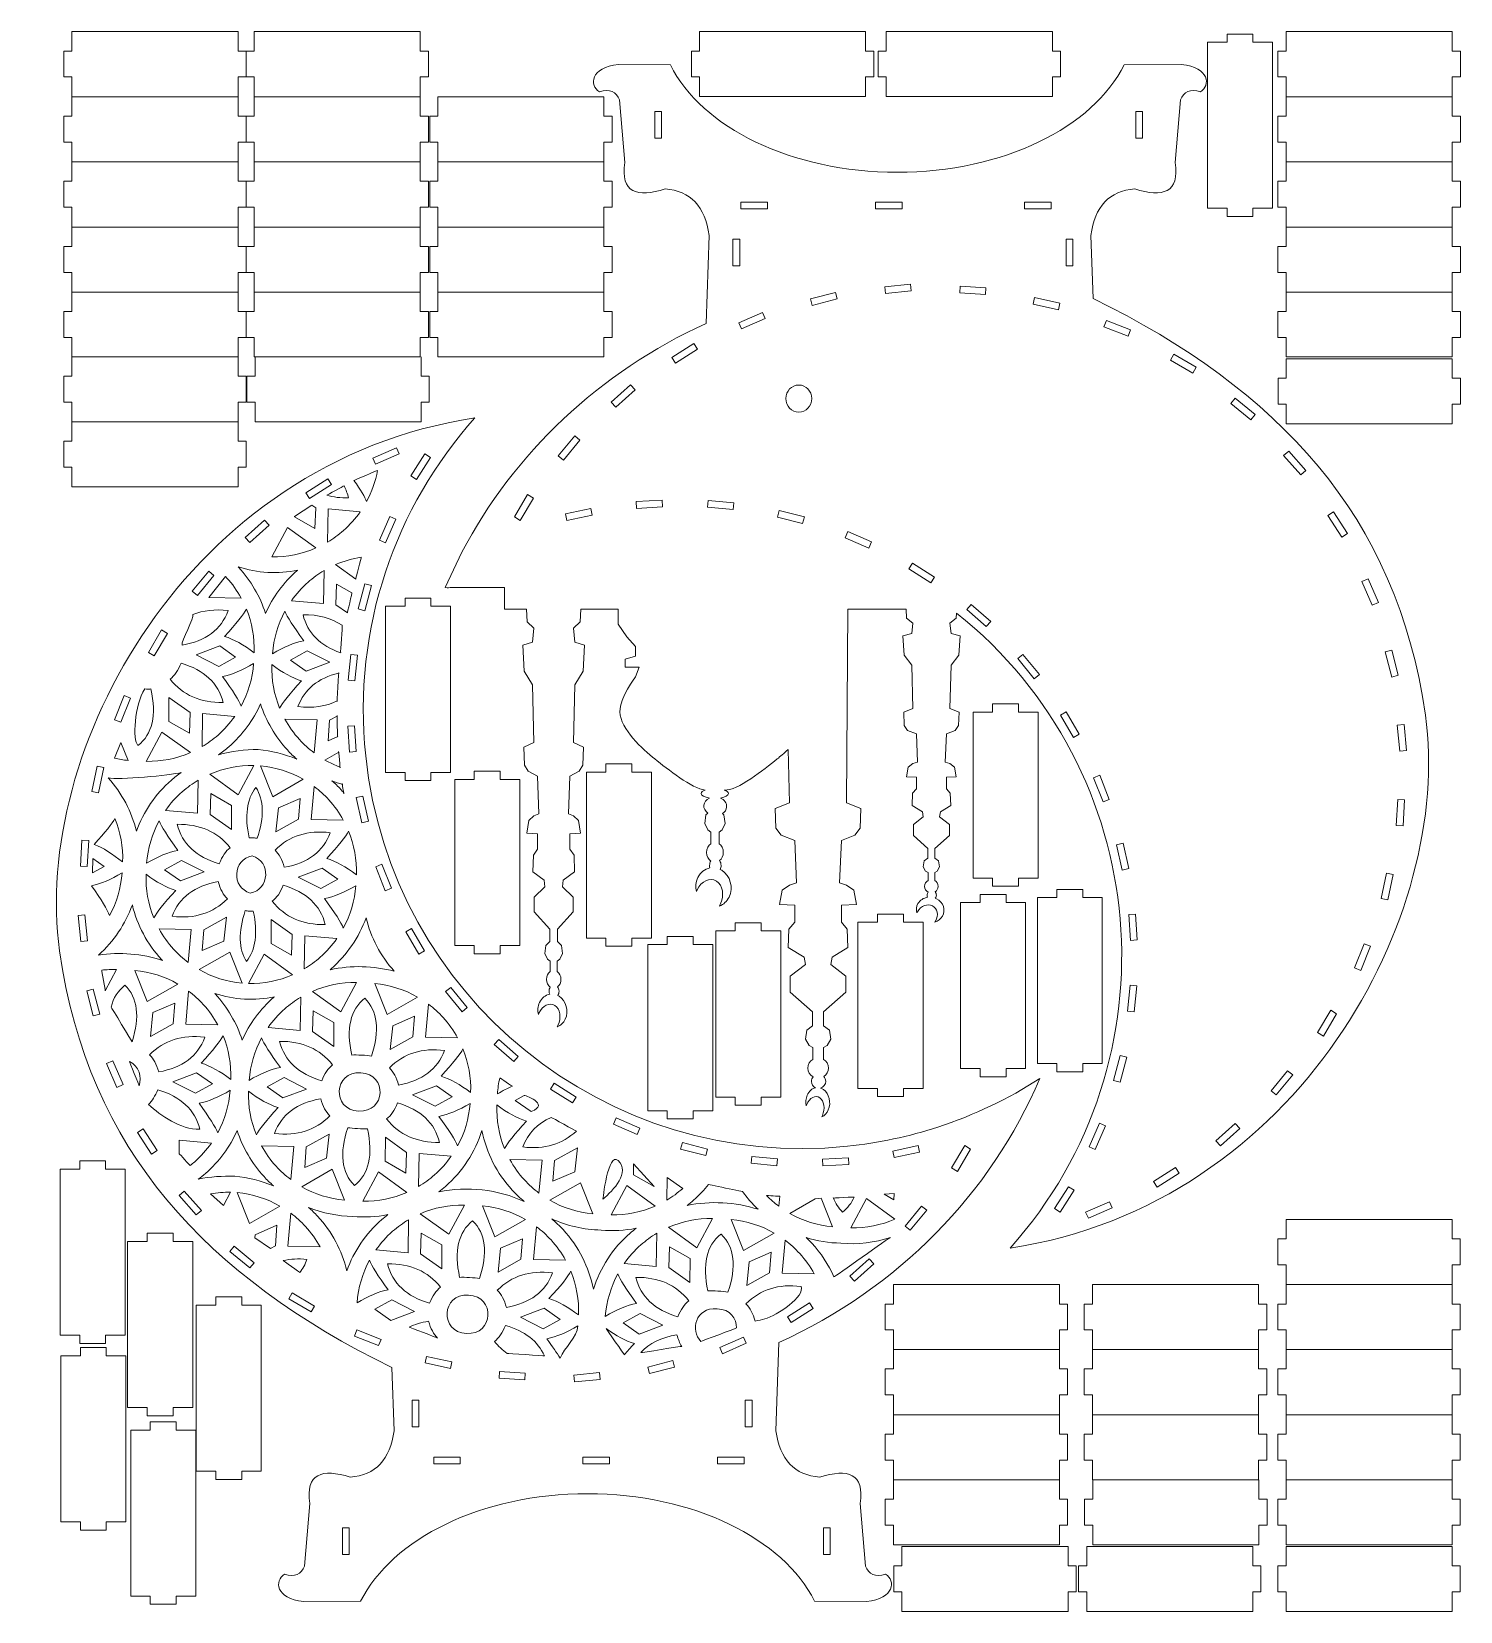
# Model space of a CAD drawing. Header units: inches. Extents: x -31.9 to -12.7, y 37 to 58.3.
import ezdxf

# ---------------------------------------------------------------- set-up
doc = ezdxf.new("R2010")
doc.units = ezdxf.units.IN
doc.header["$MEASUREMENT"] = 0
doc.layers.add('Layer 1', color=7, linetype='Continuous')

msp = doc.modelspace()

# ---------------------------------------------------------------- linework, layer by layer
at = {"layer": 'Layer 1', "color": 1, "lineweight": 20}
for points, knots in [([(-31.386, 57.445), (-31.386, 57.445), (-31.386, 57.709), (-31.386, 57.709), (-31.386, 57.709), (-31.386, 57.709), (-31.496, 57.709), (-31.496, 57.709), (-31.496, 57.709), (-31.496, 57.709), (-31.496, 58.058), (-31.496, 58.058), (-31.496, 58.058), (-31.496, 58.058), (-31.386, 58.058), (-31.386, 58.058), (-31.386, 58.058), (-31.386, 58.058), (-31.386, 58.32), (-31.386, 58.32), (-31.386, 58.32), (-31.386, 58.32), (-29.148, 58.32), (-29.148, 58.32), (-29.148, 58.32), (-29.148, 58.32), (-29.148, 58.058), (-29.148, 58.058), (-29.148, 58.058), (-29.148, 58.058), (-29.037, 58.058), (-29.037, 58.058), (-29.037, 58.058), (-29.037, 58.058), (-29.037, 57.709), (-29.037, 57.709), (-29.037, 57.709), (-29.037, 57.709), (-29.037, 57.709), (-29.037, 57.709), (-29.037, 57.709), (-29.037, 57.709), (-29.148, 57.709), (-29.148, 57.709), (-29.148, 57.709), (-29.148, 57.709), (-29.148, 57.445), (-29.148, 57.445)], [0, 0, 0, 0, 0.076923, 0.076923, 0.076923, 0.076923, 0.153846, 0.153846, 0.153846, 0.153846, 0.230769, 0.230769, 0.230769, 0.230769, 0.307692, 0.307692, 0.307692, 0.307692, 0.384615, 0.384615, 0.384615, 0.384615, 0.461538, 0.461538, 0.461538, 0.461538, 0.538462, 0.538462, 0.538462, 0.538462, 0.615385, 0.615385, 0.615385, 0.615385, 0.692308, 0.692308, 0.692308, 0.692308, 0.769231, 0.769231, 0.769231, 0.769231, 0.846154, 0.846154, 0.846154, 0.846154, 1, 1, 1, 1]), ([(-28.93, 57.445), (-28.93, 57.445), (-28.93, 57.709), (-28.93, 57.709), (-28.93, 57.709), (-28.93, 57.709), (-29.04, 57.709), (-29.04, 57.709), (-29.04, 57.709), (-29.04, 57.709), (-29.04, 58.058), (-29.04, 58.058), (-29.04, 58.058), (-29.04, 58.058), (-28.93, 58.058), (-28.93, 58.058), (-28.93, 58.058), (-28.93, 58.058), (-28.93, 58.32), (-28.93, 58.32), (-28.93, 58.32), (-28.93, 58.32), (-26.692, 58.32), (-26.692, 58.32), (-26.692, 58.32), (-26.692, 58.32), (-26.692, 58.058), (-26.692, 58.058), (-26.692, 58.058), (-26.692, 58.058), (-26.582, 58.058), (-26.582, 58.058), (-26.582, 58.058), (-26.582, 58.058), (-26.582, 57.709), (-26.582, 57.709), (-26.582, 57.709), (-26.582, 57.709), (-26.582, 57.709), (-26.582, 57.709), (-26.582, 57.709), (-26.582, 57.709), (-26.692, 57.709), (-26.692, 57.709), (-26.692, 57.709), (-26.692, 57.709), (-26.692, 57.445), (-26.692, 57.445)], [0, 0, 0, 0, 0.076923, 0.076923, 0.076923, 0.076923, 0.153846, 0.153846, 0.153846, 0.153846, 0.230769, 0.230769, 0.230769, 0.230769, 0.307692, 0.307692, 0.307692, 0.307692, 0.384615, 0.384615, 0.384615, 0.384615, 0.461538, 0.461538, 0.461538, 0.461538, 0.538462, 0.538462, 0.538462, 0.538462, 0.615385, 0.615385, 0.615385, 0.615385, 0.692308, 0.692308, 0.692308, 0.692308, 0.769231, 0.769231, 0.769231, 0.769231, 0.846154, 0.846154, 0.846154, 0.846154, 1, 1, 1, 1]), ([(-22.928, 57.445), (-22.928, 57.445), (-20.69, 57.445), (-20.69, 57.445), (-20.69, 57.445), (-20.69, 57.445), (-20.69, 57.709), (-20.69, 57.709), (-20.69, 57.709), (-20.69, 57.709), (-20.58, 57.709), (-20.58, 57.709), (-20.58, 57.709), (-20.58, 57.709), (-20.58, 57.709), (-20.58, 57.709), (-20.58, 57.709), (-20.58, 57.709), (-20.58, 58.058), (-20.58, 58.058), (-20.58, 58.058), (-20.58, 58.058), (-20.69, 58.058), (-20.69, 58.058), (-20.69, 58.058), (-20.69, 58.058), (-20.69, 58.32), (-20.69, 58.32), (-20.69, 58.32), (-20.69, 58.32), (-22.928, 58.32), (-22.928, 58.32), (-22.928, 58.32), (-22.928, 58.32), (-22.928, 58.058), (-22.928, 58.058), (-22.928, 58.058), (-22.928, 58.058), (-23.038, 58.058), (-23.038, 58.058), (-23.038, 58.058), (-23.038, 58.058), (-23.038, 57.709), (-23.038, 57.709), (-23.038, 57.709), (-23.038, 57.709), (-22.928, 57.709), (-22.928, 57.709), (-22.928, 57.709), (-22.928, 57.709), (-22.928, 57.445), (-22.928, 57.445)], [0, 0, 0, 0, 0.071429, 0.071429, 0.071429, 0.071429, 0.142857, 0.142857, 0.142857, 0.142857, 0.214286, 0.214286, 0.214286, 0.214286, 0.285714, 0.285714, 0.285714, 0.285714, 0.357143, 0.357143, 0.357143, 0.357143, 0.428571, 0.428571, 0.428571, 0.428571, 0.5, 0.5, 0.5, 0.5, 0.571429, 0.571429, 0.571429, 0.571429, 0.642857, 0.642857, 0.642857, 0.642857, 0.714286, 0.714286, 0.714286, 0.714286, 0.785714, 0.785714, 0.785714, 0.785714, 0.857143, 0.857143, 0.857143, 0.857143, 1, 1, 1, 1]), ([(-18.174, 57.445), (-18.174, 57.445), (-18.174, 57.709), (-18.174, 57.709), (-18.174, 57.709), (-18.174, 57.709), (-18.063, 57.709), (-18.063, 57.709), (-18.063, 57.709), (-18.063, 57.709), (-18.063, 57.709), (-18.063, 57.709), (-18.063, 57.709), (-18.063, 57.709), (-18.063, 58.058), (-18.063, 58.058), (-18.063, 58.058), (-18.063, 58.058), (-18.174, 58.058), (-18.174, 58.058), (-18.174, 58.058), (-18.174, 58.058), (-18.174, 58.32), (-18.174, 58.32), (-18.174, 58.32), (-18.174, 58.32), (-20.412, 58.32), (-20.412, 58.32), (-20.412, 58.32), (-20.412, 58.32), (-20.412, 58.058), (-20.412, 58.058), (-20.412, 58.058), (-20.412, 58.058), (-20.522, 58.058), (-20.522, 58.058), (-20.522, 58.058), (-20.522, 58.058), (-20.522, 57.709), (-20.522, 57.709), (-20.522, 57.709), (-20.522, 57.709), (-20.412, 57.709), (-20.412, 57.709), (-20.412, 57.709), (-20.412, 57.709), (-20.412, 57.445), (-20.412, 57.445), (-20.412, 57.445), (-20.412, 57.445), (-18.174, 57.445), (-18.174, 57.445)], [0, 0, 0, 0, 0.071429, 0.071429, 0.071429, 0.071429, 0.142857, 0.142857, 0.142857, 0.142857, 0.214286, 0.214286, 0.214286, 0.214286, 0.285714, 0.285714, 0.285714, 0.285714, 0.357143, 0.357143, 0.357143, 0.357143, 0.428571, 0.428571, 0.428571, 0.428571, 0.5, 0.5, 0.5, 0.5, 0.571429, 0.571429, 0.571429, 0.571429, 0.642857, 0.642857, 0.642857, 0.642857, 0.714286, 0.714286, 0.714286, 0.714286, 0.785714, 0.785714, 0.785714, 0.785714, 0.857143, 0.857143, 0.857143, 0.857143, 1, 1, 1, 1]), ([(-15.205, 58.177), (-15.205, 58.177), (-15.47, 58.177), (-15.47, 58.177), (-15.47, 58.177), (-15.47, 58.177), (-15.47, 58.287), (-15.47, 58.287), (-15.47, 58.287), (-15.47, 58.287), (-15.47, 58.287), (-15.47, 58.287), (-15.47, 58.287), (-15.47, 58.287), (-15.819, 58.287), (-15.819, 58.287), (-15.819, 58.287), (-15.819, 58.287), (-15.819, 58.177), (-15.819, 58.177), (-15.819, 58.177), (-15.819, 58.177), (-16.081, 58.177), (-16.081, 58.177), (-16.081, 58.177), (-16.081, 58.177), (-16.081, 55.939), (-16.081, 55.939), (-16.081, 55.939), (-16.081, 55.939), (-15.819, 55.939), (-15.819, 55.939), (-15.819, 55.939), (-15.819, 55.939), (-15.819, 55.829), (-15.819, 55.829), (-15.819, 55.829), (-15.819, 55.829), (-15.47, 55.829), (-15.47, 55.829), (-15.47, 55.829), (-15.47, 55.829), (-15.47, 55.939), (-15.47, 55.939), (-15.47, 55.939), (-15.47, 55.939), (-15.205, 55.939), (-15.205, 55.939), (-15.205, 55.939), (-15.205, 55.939), (-15.205, 58.177), (-15.205, 58.177)], [0, 0, 0, 0, 0.071429, 0.071429, 0.071429, 0.071429, 0.142857, 0.142857, 0.142857, 0.142857, 0.214286, 0.214286, 0.214286, 0.214286, 0.285714, 0.285714, 0.285714, 0.285714, 0.357143, 0.357143, 0.357143, 0.357143, 0.428571, 0.428571, 0.428571, 0.428571, 0.5, 0.5, 0.5, 0.5, 0.571429, 0.571429, 0.571429, 0.571429, 0.642857, 0.642857, 0.642857, 0.642857, 0.714286, 0.714286, 0.714286, 0.714286, 0.785714, 0.785714, 0.785714, 0.785714, 0.857143, 0.857143, 0.857143, 0.857143, 1, 1, 1, 1]), ([(-15.024, 57.445), (-15.024, 57.445), (-15.024, 57.709), (-15.024, 57.709), (-15.024, 57.709), (-15.024, 57.709), (-15.134, 57.709), (-15.134, 57.709), (-15.134, 57.709), (-15.134, 57.709), (-15.134, 58.058), (-15.134, 58.058), (-15.134, 58.058), (-15.134, 58.058), (-15.024, 58.058), (-15.024, 58.058), (-15.024, 58.058), (-15.024, 58.058), (-15.024, 58.32), (-15.024, 58.32), (-15.024, 58.32), (-15.024, 58.32), (-12.786, 58.32), (-12.786, 58.32), (-12.786, 58.32), (-12.786, 58.32), (-12.786, 58.058), (-12.786, 58.058), (-12.786, 58.058), (-12.786, 58.058), (-12.675, 58.058), (-12.675, 58.058), (-12.675, 58.058), (-12.675, 58.058), (-12.675, 57.709), (-12.675, 57.709), (-12.675, 57.709), (-12.675, 57.709), (-12.675, 57.709), (-12.675, 57.709), (-12.675, 57.709), (-12.675, 57.709), (-12.786, 57.709), (-12.786, 57.709), (-12.786, 57.709), (-12.786, 57.709), (-12.786, 57.445), (-12.786, 57.445)], [0, 0, 0, 0, 0.076923, 0.076923, 0.076923, 0.076923, 0.153846, 0.153846, 0.153846, 0.153846, 0.230769, 0.230769, 0.230769, 0.230769, 0.307692, 0.307692, 0.307692, 0.307692, 0.384615, 0.384615, 0.384615, 0.384615, 0.461538, 0.461538, 0.461538, 0.461538, 0.538462, 0.538462, 0.538462, 0.538462, 0.615385, 0.615385, 0.615385, 0.615385, 0.692308, 0.692308, 0.692308, 0.692308, 0.769231, 0.769231, 0.769231, 0.769231, 0.846154, 0.846154, 0.846154, 0.846154, 1, 1, 1, 1]), ([(-18.743, 41.928), (-14.85, 42.522), (-12.769, 46.424), (-13.147, 49.11), (-13.147, 49.11), (-13.524, 51.797), (-15.134, 53.499), (-17.624, 54.724), (-17.624, 54.724), (-17.624, 54.724), (-17.655, 55.574), (-17.655, 55.574), (-17.655, 55.574), (-17.602, 55.964), (-17.406, 56.175), (-17.062, 56.201), (-17.062, 56.201), (-16.684, 56.081), (-16.46, 56.148), (-16.517, 56.555), (-16.517, 56.555), (-16.517, 56.555), (-16.449, 57.4), (-16.449, 57.4), (-16.449, 57.4), (-16.401, 57.509), (-16.316, 57.554), (-16.177, 57.509), (-16.177, 57.509), (-16.042, 57.591), (-16.049, 57.839), (-16.436, 57.877), (-16.436, 57.877), (-16.436, 57.877), (-17.205, 57.873), (-17.205, 57.873), (-17.205, 57.873), (-17.624, 57.032), (-18.835, 56.424), (-20.264, 56.424), (-20.264, 56.424), (-21.69, 56.424), (-22.9, 57.03), (-23.321, 57.87), (-23.321, 57.87), (-23.321, 57.87), (-24.019, 57.877), (-24.019, 57.877), (-24.019, 57.877), (-24.405, 57.839), (-24.413, 57.591), (-24.278, 57.509), (-24.278, 57.509), (-24.139, 57.554), (-24.054, 57.509), (-24.006, 57.4), (-24.006, 57.4), (-24.006, 57.4), (-23.937, 56.555), (-23.937, 56.555), (-23.937, 56.555), (-23.995, 56.148), (-23.771, 56.081), (-23.392, 56.201), (-23.392, 56.201), (-23.049, 56.175), (-22.853, 55.964), (-22.8, 55.574), (-22.8, 55.574), (-22.8, 55.574), (-22.84, 54.387), (-22.84, 54.387), (-22.84, 54.387), (-24.278, 53.733), (-25.433, 52.637), (-26.13, 51.305), (-26.13, 51.305), (-26.13, 51.305), (-26.356, 50.829), (-26.356, 50.829), (-26.356, 50.829), (-26.316, 50.825), (-26.31, 50.829), (-26.254, 50.828), (-26.254, 50.828), (-26.254, 50.828), (-25.556, 50.828), (-25.556, 50.828), (-25.556, 50.828), (-25.556, 50.828), (-25.556, 50.538), (-25.556, 50.538), (-25.556, 50.538), (-25.556, 50.538), (-25.259, 50.538), (-25.259, 50.538), (-25.259, 50.538), (-25.259, 50.538), (-25.252, 50.369), (-25.252, 50.369), (-25.252, 50.369), (-25.252, 50.369), (-25.161, 50.28), (-25.161, 50.28), (-25.161, 50.28), (-25.161, 50.28), (-25.178, 50.094), (-25.178, 50.094), (-25.178, 50.094), (-25.178, 50.094), (-25.309, 50.052), (-25.309, 50.052), (-25.309, 50.052), (-25.309, 50.052), (-25.29, 49.703), (-25.29, 49.703), (-25.29, 49.703), (-25.29, 49.703), (-25.178, 49.52), (-25.178, 49.52), (-25.178, 49.52), (-25.178, 49.52), (-25.161, 48.743), (-25.161, 48.743), (-25.161, 48.743), (-25.161, 48.743), (-25.294, 48.676), (-25.294, 48.676), (-25.294, 48.676), (-25.294, 48.676), (-25.288, 48.437), (-25.288, 48.437), (-25.288, 48.437), (-25.288, 48.437), (-25.238, 48.353), (-25.238, 48.353), (-25.238, 48.353), (-25.238, 48.353), (-25.111, 48.287), (-25.111, 48.287), (-25.111, 48.287), (-25.111, 48.287), (-25.094, 47.78), (-25.094, 47.78), (-25.094, 47.78), (-25.094, 47.78), (-25.161, 47.753), (-25.161, 47.753), (-25.161, 47.753), (-25.161, 47.753), (-25.229, 47.69), (-25.229, 47.69), (-25.229, 47.69), (-25.229, 47.69), (-25.254, 47.519), (-25.254, 47.519), (-25.254, 47.519), (-25.254, 47.519), (-25.111, 47.51), (-25.111, 47.51), (-25.111, 47.51), (-25.111, 47.51), (-25.111, 47.303), (-25.111, 47.303), (-25.111, 47.303), (-25.111, 47.303), (-25.167, 47.221), (-25.167, 47.221), (-25.167, 47.221), (-25.167, 47.221), (-25.173, 46.999), (-25.173, 46.999), (-25.173, 46.999), (-25.173, 46.999), (-25.024, 46.885), (-25.024, 46.885), (-25.024, 46.885), (-25.024, 46.885), (-25.011, 46.797), (-25.011, 46.797), (-25.011, 46.797), (-25.011, 46.797), (-25.155, 46.657), (-25.155, 46.657), (-25.155, 46.657), (-25.155, 46.657), (-25.155, 46.461), (-25.155, 46.461), (-25.155, 46.461), (-25.155, 46.461), (-24.945, 46.226), (-24.945, 46.226), (-24.945, 46.226), (-24.945, 46.226), (-24.945, 46.058), (-24.945, 46.058), (-24.945, 46.058), (-24.945, 46.058), (-24.999, 46.005), (-24.999, 46.005), (-24.999, 46.005), (-24.999, 46.005), (-25.011, 45.897), (-25.011, 45.897), (-25.011, 45.897), (-25.011, 45.897), (-24.978, 45.821), (-24.978, 45.821), (-24.978, 45.821), (-24.978, 45.821), (-24.943, 45.796), (-24.943, 45.796), (-24.943, 45.796), (-24.943, 45.796), (-24.943, 45.654), (-24.943, 45.654), (-24.943, 45.654), (-24.972, 45.633), (-24.991, 45.594), (-24.991, 45.549), (-24.991, 45.549), (-24.991, 45.504), (-24.971, 45.465), (-24.941, 45.444), (-24.941, 45.444), (-24.951, 45.429), (-24.957, 45.41), (-24.957, 45.39), (-24.957, 45.39), (-24.957, 45.375), (-24.954, 45.361), (-24.948, 45.349), (-24.948, 45.349), (-25.005, 45.338), (-25.055, 45.299), (-25.084, 45.237), (-25.084, 45.237), (-25.108, 45.186), (-25.112, 45.129), (-25.1, 45.076), (-25.1, 45.076), (-25.098, 45.082), (-25.096, 45.089), (-25.093, 45.095), (-25.093, 45.095), (-25.045, 45.197), (-24.949, 45.244), (-24.878, 45.198), (-24.878, 45.198), (-24.807, 45.152), (-24.788, 45.031), (-24.836, 44.929), (-24.836, 44.929), (-24.838, 44.922), (-24.841, 44.917), (-24.845, 44.911), (-24.845, 44.911), (-24.801, 44.928), (-24.762, 44.963), (-24.738, 45.014), (-24.738, 45.014), (-24.688, 45.122), (-24.725, 45.26), (-24.82, 45.322), (-24.82, 45.322), (-24.826, 45.326), (-24.833, 45.33), (-24.839, 45.333), (-24.839, 45.333), (-24.829, 45.348), (-24.822, 45.368), (-24.822, 45.39), (-24.822, 45.39), (-24.822, 45.412), (-24.829, 45.433), (-24.841, 45.448), (-24.841, 45.448), (-24.814, 45.47), (-24.796, 45.507), (-24.796, 45.549), (-24.796, 45.549), (-24.796, 45.594), (-24.816, 45.633), (-24.845, 45.654), (-24.845, 45.654), (-24.845, 45.654), (-24.845, 45.796), (-24.845, 45.796), (-24.845, 45.796), (-24.845, 45.796), (-24.809, 45.821), (-24.809, 45.821), (-24.809, 45.821), (-24.809, 45.821), (-24.776, 45.897), (-24.776, 45.897), (-24.776, 45.897), (-24.776, 45.897), (-24.789, 46.005), (-24.789, 46.005), (-24.789, 46.005), (-24.789, 46.005), (-24.843, 46.058), (-24.843, 46.058), (-24.843, 46.058), (-24.843, 46.058), (-24.843, 46.226), (-24.843, 46.226), (-24.843, 46.226), (-24.843, 46.226), (-24.633, 46.461), (-24.633, 46.461), (-24.633, 46.461), (-24.633, 46.461), (-24.633, 46.657), (-24.633, 46.657), (-24.633, 46.657), (-24.633, 46.657), (-24.776, 46.797), (-24.776, 46.797), (-24.776, 46.797), (-24.776, 46.797), (-24.764, 46.885), (-24.764, 46.885), (-24.764, 46.885), (-24.764, 46.885), (-24.614, 46.999), (-24.614, 46.999), (-24.614, 46.999), (-24.614, 46.999), (-24.62, 47.221), (-24.62, 47.221), (-24.62, 47.221), (-24.62, 47.221), (-24.676, 47.303), (-24.676, 47.303), (-24.676, 47.303), (-24.676, 47.303), (-24.676, 47.51), (-24.676, 47.51), (-24.676, 47.51), (-24.676, 47.51), (-24.533, 47.519), (-24.533, 47.519), (-24.533, 47.519), (-24.533, 47.519), (-24.558, 47.69), (-24.558, 47.69), (-24.558, 47.69), (-24.558, 47.69), (-24.627, 47.753), (-24.627, 47.753), (-24.627, 47.753), (-24.627, 47.753), (-24.693, 47.78), (-24.693, 47.78), (-24.693, 47.78), (-24.693, 47.78), (-24.676, 48.287), (-24.676, 48.287), (-24.676, 48.287), (-24.676, 48.287), (-24.55, 48.353), (-24.55, 48.353), (-24.55, 48.353), (-24.55, 48.353), (-24.5, 48.437), (-24.5, 48.437), (-24.5, 48.437), (-24.5, 48.437), (-24.494, 48.676), (-24.494, 48.676), (-24.494, 48.676), (-24.494, 48.676), (-24.626, 48.743), (-24.626, 48.743), (-24.626, 48.743), (-24.626, 48.743), (-24.61, 49.52), (-24.61, 49.52), (-24.61, 49.52), (-24.61, 49.52), (-24.497, 49.703), (-24.497, 49.703), (-24.497, 49.703), (-24.497, 49.703), (-24.479, 50.052), (-24.479, 50.052), (-24.479, 50.052), (-24.479, 50.052), (-24.61, 50.094), (-24.61, 50.094), (-24.61, 50.094), (-24.61, 50.094), (-24.626, 50.28), (-24.626, 50.28), (-24.626, 50.28), (-24.626, 50.28), (-24.535, 50.369), (-24.535, 50.369), (-24.535, 50.369), (-24.535, 50.369), (-24.528, 50.538), (-24.528, 50.538), (-24.528, 50.538), (-24.528, 50.538), (-24.026, 50.538), (-24.026, 50.538), (-24.026, 50.538), (-24.026, 50.538), (-24.026, 50.335), (-24.026, 50.335), (-24.026, 50.335), (-24.026, 50.335), (-23.908, 50.163), (-23.908, 50.163), (-23.908, 50.163), (-23.908, 50.163), (-23.79, 50.035), (-23.79, 50.035), (-23.79, 50.035), (-23.79, 50.035), (-23.79, 49.906), (-23.79, 49.906), (-23.79, 49.906), (-23.79, 49.906), (-23.932, 49.863), (-23.932, 49.863), (-23.932, 49.863), (-23.932, 49.863), (-23.932, 49.756), (-23.932, 49.756), (-23.932, 49.756), (-23.932, 49.756), (-23.743, 49.756), (-23.743, 49.756), (-23.743, 49.756), (-23.743, 49.756), (-23.79, 49.627), (-23.79, 49.627), (-23.79, 49.627), (-23.79, 49.627), (-24.012, 49.339), (-24.002, 49.156), (-24.002, 49.156), (-23.991, 48.92), (-23.699, 48.651), (-23.531, 48.519), (-23.531, 48.519), (-23.363, 48.387), (-23.031, 48.116), (-22.851, 48.101), (-22.851, 48.101), (-22.885, 48.089), (-22.907, 48.072), (-22.907, 48.053), (-22.907, 48.053), (-22.907, 48.026), (-22.861, 48.003), (-22.796, 47.993), (-22.796, 47.993), (-22.838, 47.973), (-22.867, 47.938), (-22.871, 47.895), (-22.871, 47.895), (-22.874, 47.854), (-22.853, 47.816), (-22.817, 47.791), (-22.817, 47.791), (-22.817, 47.791), (-22.842, 47.767), (-22.842, 47.767), (-22.842, 47.767), (-22.842, 47.767), (-22.857, 47.648), (-22.857, 47.648), (-22.857, 47.648), (-22.857, 47.648), (-22.818, 47.563), (-22.818, 47.563), (-22.818, 47.563), (-22.818, 47.563), (-22.777, 47.535), (-22.777, 47.535), (-22.777, 47.535), (-22.777, 47.535), (-22.777, 47.377), (-22.777, 47.377), (-22.777, 47.377), (-22.811, 47.354), (-22.833, 47.311), (-22.833, 47.261), (-22.833, 47.261), (-22.833, 47.211), (-22.81, 47.167), (-22.776, 47.144), (-22.776, 47.144), (-22.787, 47.128), (-22.793, 47.107), (-22.793, 47.084), (-22.793, 47.084), (-22.793, 47.072), (-22.792, 47.061), (-22.788, 47.051), (-22.788, 47.051), (-22.856, 47.038), (-22.917, 46.992), (-22.952, 46.921), (-22.952, 46.921), (-22.98, 46.861), (-22.986, 46.794), (-22.971, 46.732), (-22.971, 46.732), (-22.969, 46.739), (-22.965, 46.747), (-22.962, 46.754), (-22.962, 46.754), (-22.904, 46.874), (-22.787, 46.928), (-22.7, 46.874), (-22.7, 46.874), (-22.614, 46.821), (-22.591, 46.68), (-22.649, 46.559), (-22.649, 46.559), (-22.652, 46.552), (-22.656, 46.545), (-22.66, 46.538), (-22.66, 46.538), (-22.606, 46.558), (-22.559, 46.599), (-22.53, 46.659), (-22.53, 46.659), (-22.469, 46.786), (-22.514, 46.948), (-22.63, 47.02), (-22.63, 47.02), (-22.637, 47.024), (-22.644, 47.028), (-22.651, 47.032), (-22.651, 47.032), (-22.643, 47.047), (-22.638, 47.064), (-22.638, 47.084), (-22.638, 47.084), (-22.638, 47.109), (-22.646, 47.132), (-22.659, 47.149), (-22.659, 47.149), (-22.628, 47.173), (-22.608, 47.214), (-22.608, 47.261), (-22.608, 47.261), (-22.608, 47.311), (-22.631, 47.354), (-22.664, 47.377), (-22.664, 47.377), (-22.664, 47.377), (-22.664, 47.535), (-22.664, 47.535), (-22.664, 47.535), (-22.664, 47.535), (-22.623, 47.563), (-22.623, 47.563), (-22.623, 47.563), (-22.623, 47.563), (-22.585, 47.648), (-22.585, 47.648), (-22.585, 47.648), (-22.585, 47.648), (-22.599, 47.767), (-22.599, 47.767), (-22.599, 47.767), (-22.599, 47.767), (-22.618, 47.785), (-22.618, 47.785), (-22.618, 47.785), (-22.587, 47.805), (-22.566, 47.836), (-22.563, 47.871), (-22.563, 47.871), (-22.559, 47.923), (-22.594, 47.97), (-22.647, 47.993), (-22.647, 47.993), (-22.583, 48.003), (-22.539, 48.027), (-22.539, 48.053), (-22.539, 48.053), (-22.539, 48.072), (-22.56, 48.089), (-22.595, 48.101), (-22.595, 48.101), (-22.595, 48.101), (-22.591, 48.101), (-22.591, 48.101), (-22.591, 48.101), (-22.42, 48.086), (-22.06, 48.379), (-21.883, 48.519), (-21.883, 48.519), (-21.84, 48.553), (-21.788, 48.596), (-21.736, 48.645), (-21.736, 48.645), (-21.736, 48.645), (-21.716, 47.929), (-21.716, 47.929), (-21.716, 47.929), (-21.716, 47.929), (-21.908, 47.854), (-21.908, 47.854), (-21.908, 47.854), (-21.908, 47.854), (-21.899, 47.587), (-21.899, 47.587), (-21.899, 47.587), (-21.899, 47.587), (-21.827, 47.492), (-21.827, 47.492), (-21.827, 47.492), (-21.827, 47.492), (-21.644, 47.419), (-21.644, 47.419), (-21.644, 47.419), (-21.644, 47.419), (-21.62, 46.852), (-21.62, 46.852), (-21.62, 46.852), (-21.62, 46.852), (-21.716, 46.821), (-21.716, 46.821), (-21.716, 46.821), (-21.716, 46.821), (-21.815, 46.75), (-21.815, 46.75), (-21.815, 46.75), (-21.815, 46.75), (-21.851, 46.559), (-21.851, 46.559), (-21.851, 46.559), (-21.851, 46.559), (-21.644, 46.549), (-21.644, 46.549), (-21.644, 46.549), (-21.644, 46.549), (-21.644, 46.318), (-21.644, 46.318), (-21.644, 46.318), (-21.644, 46.318), (-21.725, 46.225), (-21.725, 46.225), (-21.725, 46.225), (-21.725, 46.225), (-21.734, 45.977), (-21.734, 45.977), (-21.734, 45.977), (-21.734, 45.977), (-21.518, 45.85), (-21.518, 45.85), (-21.518, 45.85), (-21.518, 45.85), (-21.5, 45.75), (-21.5, 45.75), (-21.5, 45.75), (-21.5, 45.75), (-21.707, 45.594), (-21.707, 45.594), (-21.707, 45.594), (-21.707, 45.594), (-21.707, 45.375), (-21.707, 45.375), (-21.707, 45.375), (-21.707, 45.375), (-21.404, 45.112), (-21.404, 45.112), (-21.404, 45.112), (-21.404, 45.112), (-21.404, 44.923), (-21.404, 44.923), (-21.404, 44.923), (-21.404, 44.923), (-21.482, 44.864), (-21.482, 44.864), (-21.482, 44.864), (-21.482, 44.864), (-21.5, 44.744), (-21.5, 44.744), (-21.5, 44.744), (-21.5, 44.744), (-21.452, 44.658), (-21.452, 44.658), (-21.452, 44.658), (-21.452, 44.658), (-21.401, 44.63), (-21.401, 44.63), (-21.401, 44.63), (-21.401, 44.63), (-21.401, 44.471), (-21.401, 44.471), (-21.401, 44.471), (-21.443, 44.448), (-21.471, 44.404), (-21.471, 44.354), (-21.471, 44.354), (-21.471, 44.303), (-21.442, 44.259), (-21.399, 44.236), (-21.399, 44.236), (-21.413, 44.22), (-21.421, 44.199), (-21.421, 44.175), (-21.421, 44.175), (-21.421, 44.137), (-21.398, 44.104), (-21.365, 44.089), (-21.365, 44.089), (-21.412, 44.08), (-21.454, 44.045), (-21.477, 43.989), (-21.477, 43.989), (-21.497, 43.944), (-21.5, 43.893), (-21.491, 43.846), (-21.491, 43.846), (-21.489, 43.851), (-21.487, 43.857), (-21.484, 43.862), (-21.484, 43.862), (-21.445, 43.954), (-21.366, 43.995), (-21.307, 43.954), (-21.307, 43.954), (-21.249, 43.913), (-21.233, 43.806), (-21.273, 43.714), (-21.273, 43.714), (-21.275, 43.709), (-21.277, 43.703), (-21.28, 43.698), (-21.28, 43.698), (-21.244, 43.713), (-21.212, 43.745), (-21.193, 43.79), (-21.193, 43.79), (-21.151, 43.887), (-21.181, 44.01), (-21.26, 44.065), (-21.26, 44.065), (-21.272, 44.073), (-21.284, 44.08), (-21.297, 44.084), (-21.297, 44.084), (-21.257, 44.096), (-21.228, 44.132), (-21.228, 44.175), (-21.228, 44.175), (-21.228, 44.201), (-21.238, 44.224), (-21.254, 44.241), (-21.254, 44.241), (-21.216, 44.265), (-21.19, 44.307), (-21.19, 44.354), (-21.19, 44.354), (-21.19, 44.404), (-21.218, 44.448), (-21.26, 44.471), (-21.26, 44.471), (-21.26, 44.471), (-21.26, 44.63), (-21.26, 44.63), (-21.26, 44.63), (-21.26, 44.63), (-21.209, 44.658), (-21.209, 44.658), (-21.209, 44.658), (-21.209, 44.658), (-21.161, 44.744), (-21.161, 44.744), (-21.161, 44.744), (-21.161, 44.744), (-21.179, 44.864), (-21.179, 44.864), (-21.179, 44.864), (-21.179, 44.864), (-21.257, 44.923), (-21.257, 44.923), (-21.257, 44.923), (-21.257, 44.923), (-21.257, 45.112), (-21.257, 45.112), (-21.257, 45.112), (-21.257, 45.112), (-20.955, 45.375), (-20.955, 45.375), (-20.955, 45.375), (-20.955, 45.375), (-20.955, 45.594), (-20.955, 45.594), (-20.955, 45.594), (-20.955, 45.594), (-21.161, 45.75), (-21.161, 45.75), (-21.161, 45.75), (-21.161, 45.75), (-21.143, 45.85), (-21.143, 45.85), (-21.143, 45.85), (-21.143, 45.85), (-20.928, 45.977), (-20.928, 45.977), (-20.928, 45.977), (-20.928, 45.977), (-20.937, 46.225), (-20.937, 46.225), (-20.937, 46.225), (-20.937, 46.225), (-21.017, 46.318), (-21.017, 46.318), (-21.017, 46.318), (-21.017, 46.318), (-21.017, 46.549), (-21.017, 46.549), (-21.017, 46.549), (-21.017, 46.549), (-20.811, 46.559), (-20.811, 46.559), (-20.811, 46.559), (-20.811, 46.559), (-20.847, 46.75), (-20.847, 46.75), (-20.847, 46.75), (-20.847, 46.75), (-20.946, 46.821), (-20.946, 46.821), (-20.946, 46.821), (-20.946, 46.821), (-21.041, 46.852), (-21.041, 46.852), (-21.041, 46.852), (-21.041, 46.852), (-21.017, 47.419), (-21.017, 47.419), (-21.017, 47.419), (-21.017, 47.419), (-20.835, 47.492), (-20.835, 47.492), (-20.835, 47.492), (-20.835, 47.492), (-20.763, 47.587), (-20.763, 47.587), (-20.763, 47.587), (-20.763, 47.587), (-20.754, 47.854), (-20.754, 47.854), (-20.754, 47.854), (-20.754, 47.854), (-20.946, 47.929), (-20.946, 47.929), (-20.946, 47.929), (-20.946, 47.929), (-20.93, 50.538), (-20.93, 50.538), (-20.93, 50.538), (-20.93, 50.538), (-20.144, 50.538), (-20.144, 50.538), (-20.144, 50.538), (-20.144, 50.538), (-20.138, 50.417), (-20.138, 50.417), (-20.138, 50.417), (-20.138, 50.417), (-20.053, 50.351), (-20.053, 50.351), (-20.053, 50.351), (-20.053, 50.351), (-20.068, 50.212), (-20.068, 50.212), (-20.068, 50.212), (-20.068, 50.212), (-20.19, 50.18), (-20.19, 50.18), (-20.19, 50.18), (-20.19, 50.18), (-20.173, 49.918), (-20.173, 49.918), (-20.173, 49.918), (-20.173, 49.918), (-20.068, 49.781), (-20.068, 49.781), (-20.068, 49.781), (-20.068, 49.781), (-20.053, 49.198), (-20.053, 49.198), (-20.053, 49.198), (-20.053, 49.198), (-20.177, 49.148), (-20.177, 49.148), (-20.177, 49.148), (-20.177, 49.148), (-20.171, 48.969), (-20.171, 48.969), (-20.171, 48.969), (-20.171, 48.969), (-20.124, 48.905), (-20.124, 48.905), (-20.124, 48.905), (-20.124, 48.905), (-20.006, 48.856), (-20.006, 48.856), (-20.006, 48.856), (-20.006, 48.856), (-19.991, 48.476), (-19.991, 48.476), (-19.991, 48.476), (-19.991, 48.476), (-20.053, 48.456), (-20.053, 48.456), (-20.053, 48.456), (-20.053, 48.456), (-20.117, 48.408), (-20.117, 48.408), (-20.117, 48.408), (-20.117, 48.408), (-20.14, 48.28), (-20.14, 48.28), (-20.14, 48.28), (-20.14, 48.28), (-20.006, 48.273), (-20.006, 48.273), (-20.006, 48.273), (-20.006, 48.273), (-20.006, 48.118), (-20.006, 48.118), (-20.006, 48.118), (-20.006, 48.118), (-20.058, 48.057), (-20.058, 48.057), (-20.058, 48.057), (-20.058, 48.057), (-20.064, 47.89), (-20.064, 47.89), (-20.064, 47.89), (-20.064, 47.89), (-19.925, 47.805), (-19.925, 47.805), (-19.925, 47.805), (-19.925, 47.805), (-19.913, 47.738), (-19.913, 47.738), (-19.913, 47.738), (-19.913, 47.738), (-20.047, 47.634), (-20.047, 47.634), (-20.047, 47.634), (-20.047, 47.634), (-20.047, 47.487), (-20.047, 47.487), (-20.047, 47.487), (-20.047, 47.487), (-19.851, 47.311), (-19.851, 47.311), (-19.851, 47.311), (-19.851, 47.311), (-19.851, 47.184), (-19.851, 47.184), (-19.851, 47.184), (-19.851, 47.184), (-19.902, 47.145), (-19.902, 47.145), (-19.902, 47.145), (-19.902, 47.145), (-19.913, 47.064), (-19.913, 47.064), (-19.913, 47.064), (-19.913, 47.064), (-19.882, 47.007), (-19.882, 47.007), (-19.882, 47.007), (-19.882, 47.007), (-19.849, 46.988), (-19.849, 46.988), (-19.849, 46.988), (-19.849, 46.988), (-19.849, 46.881), (-19.849, 46.881), (-19.849, 46.881), (-19.876, 46.865), (-19.895, 46.836), (-19.895, 46.803), (-19.895, 46.803), (-19.895, 46.769), (-19.876, 46.739), (-19.848, 46.724), (-19.848, 46.724), (-19.857, 46.713), (-19.862, 46.699), (-19.862, 46.683), (-19.862, 46.683), (-19.862, 46.673), (-19.86, 46.664), (-19.856, 46.656), (-19.856, 46.656), (-19.909, 46.647), (-19.957, 46.618), (-19.985, 46.57), (-19.985, 46.57), (-20.007, 46.532), (-20.011, 46.488), (-20, 46.447), (-20, 46.447), (-19.998, 46.452), (-19.995, 46.457), (-19.993, 46.461), (-19.993, 46.461), (-19.947, 46.54), (-19.856, 46.575), (-19.788, 46.54), (-19.788, 46.54), (-19.721, 46.505), (-19.703, 46.413), (-19.748, 46.334), (-19.748, 46.334), (-19.751, 46.33), (-19.754, 46.325), (-19.757, 46.321), (-19.757, 46.321), (-19.715, 46.334), (-19.678, 46.361), (-19.656, 46.399), (-19.656, 46.399), (-19.608, 46.483), (-19.643, 46.588), (-19.733, 46.635), (-19.733, 46.635), (-19.739, 46.638), (-19.745, 46.641), (-19.751, 46.643), (-19.751, 46.643), (-19.742, 46.654), (-19.737, 46.668), (-19.737, 46.683), (-19.737, 46.683), (-19.737, 46.7), (-19.744, 46.716), (-19.754, 46.727), (-19.754, 46.727), (-19.729, 46.743), (-19.713, 46.771), (-19.713, 46.803), (-19.713, 46.803), (-19.713, 46.836), (-19.731, 46.865), (-19.758, 46.881), (-19.758, 46.881), (-19.758, 46.881), (-19.758, 46.988), (-19.758, 46.988), (-19.758, 46.988), (-19.758, 46.988), (-19.725, 47.007), (-19.725, 47.007), (-19.725, 47.007), (-19.725, 47.007), (-19.694, 47.064), (-19.694, 47.064), (-19.694, 47.064), (-19.694, 47.064), (-19.706, 47.145), (-19.706, 47.145), (-19.706, 47.145), (-19.706, 47.145), (-19.756, 47.184), (-19.756, 47.184), (-19.756, 47.184), (-19.756, 47.184), (-19.756, 47.311), (-19.756, 47.311), (-19.756, 47.311), (-19.756, 47.311), (-19.561, 47.487), (-19.561, 47.487), (-19.561, 47.487), (-19.561, 47.487), (-19.561, 47.634), (-19.561, 47.634), (-19.561, 47.634), (-19.561, 47.634), (-19.694, 47.738), (-19.694, 47.738), (-19.694, 47.738), (-19.694, 47.738), (-19.683, 47.805), (-19.683, 47.805), (-19.683, 47.805), (-19.683, 47.805), (-19.543, 47.89), (-19.543, 47.89), (-19.543, 47.89), (-19.543, 47.89), (-19.549, 48.057), (-19.549, 48.057), (-19.549, 48.057), (-19.549, 48.057), (-19.601, 48.118), (-19.601, 48.118), (-19.601, 48.118), (-19.601, 48.118), (-19.601, 48.273), (-19.601, 48.273), (-19.601, 48.273), (-19.601, 48.273), (-19.468, 48.28), (-19.468, 48.28), (-19.468, 48.28), (-19.468, 48.28), (-19.491, 48.408), (-19.491, 48.408), (-19.491, 48.408), (-19.491, 48.408), (-19.555, 48.456), (-19.555, 48.456), (-19.555, 48.456), (-19.555, 48.456), (-19.617, 48.476), (-19.617, 48.476), (-19.617, 48.476), (-19.617, 48.476), (-19.601, 48.856), (-19.601, 48.856), (-19.601, 48.856), (-19.601, 48.856), (-19.483, 48.905), (-19.483, 48.905), (-19.483, 48.905), (-19.483, 48.905), (-19.437, 48.969), (-19.437, 48.969), (-19.437, 48.969), (-19.437, 48.969), (-19.431, 49.148), (-19.431, 49.148), (-19.431, 49.148), (-19.431, 49.148), (-19.555, 49.198), (-19.555, 49.198), (-19.555, 49.198), (-19.555, 49.198), (-19.539, 49.781), (-19.539, 49.781), (-19.539, 49.781), (-19.539, 49.781), (-19.434, 49.918), (-19.434, 49.918), (-19.434, 49.918), (-19.434, 49.918), (-19.417, 50.18), (-19.417, 50.18), (-19.417, 50.18), (-19.417, 50.18), (-19.539, 50.212), (-19.539, 50.212), (-19.539, 50.212), (-19.539, 50.212), (-19.555, 50.351), (-19.555, 50.351), (-19.555, 50.351), (-19.555, 50.351), (-19.47, 50.417), (-19.47, 50.417), (-19.47, 50.417), (-19.47, 50.417), (-19.466, 50.486), (-19.466, 50.486), (-19.466, 50.486), (-16.812, 48.371), (-16.48, 44.461), (-18.743, 41.928)], [0, 0, 0, 0, 0.003378, 0.003378, 0.003378, 0.003378, 0.006757, 0.006757, 0.006757, 0.006757, 0.010135, 0.010135, 0.010135, 0.010135, 0.013514, 0.013514, 0.013514, 0.013514, 0.016892, 0.016892, 0.016892, 0.016892, 0.02027, 0.02027, 0.02027, 0.02027, 0.023649, 0.023649, 0.023649, 0.023649, 0.027027, 0.027027, 0.027027, 0.027027, 0.030405, 0.030405, 0.030405, 0.030405, 0.033784, 0.033784, 0.033784, 0.033784, 0.037162, 0.037162, 0.037162, 0.037162, 0.040541, 0.040541, 0.040541, 0.040541, 0.043919, 0.043919, 0.043919, 0.043919, 0.047297, 0.047297, 0.047297, 0.047297, 0.050676, 0.050676, 0.050676, 0.050676, 0.054054, 0.054054, 0.054054, 0.054054, 0.057432, 0.057432, 0.057432, 0.057432, 0.060811, 0.060811, 0.060811, 0.060811, 0.064189, 0.064189, 0.064189, 0.064189, 0.067568, 0.067568, 0.067568, 0.067568, 0.070946, 0.070946, 0.070946, 0.070946, 0.074324, 0.074324, 0.074324, 0.074324, 0.077703, 0.077703, 0.077703, 0.077703, 0.081081, 0.081081, 0.081081, 0.081081, 0.084459, 0.084459, 0.084459, 0.084459, 0.087838, 0.087838, 0.087838, 0.087838, 0.091216, 0.091216, 0.091216, 0.091216, 0.094595, 0.094595, 0.094595, 0.094595, 0.097973, 0.097973, 0.097973, 0.097973, 0.101351, 0.101351, 0.101351, 0.101351, 0.10473, 0.10473, 0.10473, 0.10473, 0.108108, 0.108108, 0.108108, 0.108108, 0.111486, 0.111486, 0.111486, 0.111486, 0.114865, 0.114865, 0.114865, 0.114865, 0.118243, 0.118243, 0.118243, 0.118243, 0.121622, 0.121622, 0.121622, 0.121622, 0.125, 0.125, 0.125, 0.125, 0.128378, 0.128378, 0.128378, 0.128378, 0.131757, 0.131757, 0.131757, 0.131757, 0.135135, 0.135135, 0.135135, 0.135135, 0.138514, 0.138514, 0.138514, 0.138514, 0.141892, 0.141892, 0.141892, 0.141892, 0.14527, 0.14527, 0.14527, 0.14527, 0.148649, 0.148649, 0.148649, 0.148649, 0.152027, 0.152027, 0.152027, 0.152027, 0.155405, 0.155405, 0.155405, 0.155405, 0.158784, 0.158784, 0.158784, 0.158784, 0.162162, 0.162162, 0.162162, 0.162162, 0.165541, 0.165541, 0.165541, 0.165541, 0.168919, 0.168919, 0.168919, 0.168919, 0.172297, 0.172297, 0.172297, 0.172297, 0.175676, 0.175676, 0.175676, 0.175676, 0.179054, 0.179054, 0.179054, 0.179054, 0.182432, 0.182432, 0.182432, 0.182432, 0.185811, 0.185811, 0.185811, 0.185811, 0.189189, 0.189189, 0.189189, 0.189189, 0.192568, 0.192568, 0.192568, 0.192568, 0.195946, 0.195946, 0.195946, 0.195946, 0.199324, 0.199324, 0.199324, 0.199324, 0.202703, 0.202703, 0.202703, 0.202703, 0.206081, 0.206081, 0.206081, 0.206081, 0.209459, 0.209459, 0.209459, 0.209459, 0.212838, 0.212838, 0.212838, 0.212838, 0.216216, 0.216216, 0.216216, 0.216216, 0.219595, 0.219595, 0.219595, 0.219595, 0.222973, 0.222973, 0.222973, 0.222973, 0.226351, 0.226351, 0.226351, 0.226351, 0.22973, 0.22973, 0.22973, 0.22973, 0.233108, 0.233108, 0.233108, 0.233108, 0.236486, 0.236486, 0.236486, 0.236486, 0.239865, 0.239865, 0.239865, 0.239865, 0.243243, 0.243243, 0.243243, 0.243243, 0.246622, 0.246622, 0.246622, 0.246622, 0.25, 0.25, 0.25, 0.25, 0.253378, 0.253378, 0.253378, 0.253378, 0.256757, 0.256757, 0.256757, 0.256757, 0.260135, 0.260135, 0.260135, 0.260135, 0.263514, 0.263514, 0.263514, 0.263514, 0.266892, 0.266892, 0.266892, 0.266892, 0.27027, 0.27027, 0.27027, 0.27027, 0.273649, 0.273649, 0.273649, 0.273649, 0.277027, 0.277027, 0.277027, 0.277027, 0.280405, 0.280405, 0.280405, 0.280405, 0.283784, 0.283784, 0.283784, 0.283784, 0.287162, 0.287162, 0.287162, 0.287162, 0.290541, 0.290541, 0.290541, 0.290541, 0.293919, 0.293919, 0.293919, 0.293919, 0.297297, 0.297297, 0.297297, 0.297297, 0.300676, 0.300676, 0.300676, 0.300676, 0.304054, 0.304054, 0.304054, 0.304054, 0.307432, 0.307432, 0.307432, 0.307432, 0.310811, 0.310811, 0.310811, 0.310811, 0.314189, 0.314189, 0.314189, 0.314189, 0.317568, 0.317568, 0.317568, 0.317568, 0.320946, 0.320946, 0.320946, 0.320946, 0.324324, 0.324324, 0.324324, 0.324324, 0.327703, 0.327703, 0.327703, 0.327703, 0.331081, 0.331081, 0.331081, 0.331081, 0.334459, 0.334459, 0.334459, 0.334459, 0.337838, 0.337838, 0.337838, 0.337838, 0.341216, 0.341216, 0.341216, 0.341216, 0.344595, 0.344595, 0.344595, 0.344595, 0.347973, 0.347973, 0.347973, 0.347973, 0.351351, 0.351351, 0.351351, 0.351351, 0.35473, 0.35473, 0.35473, 0.35473, 0.358108, 0.358108, 0.358108, 0.358108, 0.361486, 0.361486, 0.361486, 0.361486, 0.364865, 0.364865, 0.364865, 0.364865, 0.368243, 0.368243, 0.368243, 0.368243, 0.371622, 0.371622, 0.371622, 0.371622, 0.375, 0.375, 0.375, 0.375, 0.378378, 0.378378, 0.378378, 0.378378, 0.381757, 0.381757, 0.381757, 0.381757, 0.385135, 0.385135, 0.385135, 0.385135, 0.388514, 0.388514, 0.388514, 0.388514, 0.391892, 0.391892, 0.391892, 0.391892, 0.39527, 0.39527, 0.39527, 0.39527, 0.398649, 0.398649, 0.398649, 0.398649, 0.402027, 0.402027, 0.402027, 0.402027, 0.405405, 0.405405, 0.405405, 0.405405, 0.408784, 0.408784, 0.408784, 0.408784, 0.412162, 0.412162, 0.412162, 0.412162, 0.415541, 0.415541, 0.415541, 0.415541, 0.418919, 0.418919, 0.418919, 0.418919, 0.422297, 0.422297, 0.422297, 0.422297, 0.425676, 0.425676, 0.425676, 0.425676, 0.429054, 0.429054, 0.429054, 0.429054, 0.432432, 0.432432, 0.432432, 0.432432, 0.435811, 0.435811, 0.435811, 0.435811, 0.439189, 0.439189, 0.439189, 0.439189, 0.442568, 0.442568, 0.442568, 0.442568, 0.445946, 0.445946, 0.445946, 0.445946, 0.449324, 0.449324, 0.449324, 0.449324, 0.452703, 0.452703, 0.452703, 0.452703, 0.456081, 0.456081, 0.456081, 0.456081, 0.459459, 0.459459, 0.459459, 0.459459, 0.462838, 0.462838, 0.462838, 0.462838, 0.466216, 0.466216, 0.466216, 0.466216, 0.469595, 0.469595, 0.469595, 0.469595, 0.472973, 0.472973, 0.472973, 0.472973, 0.476351, 0.476351, 0.476351, 0.476351, 0.47973, 0.47973, 0.47973, 0.47973, 0.483108, 0.483108, 0.483108, 0.483108, 0.486486, 0.486486, 0.486486, 0.486486, 0.489865, 0.489865, 0.489865, 0.489865, 0.493243, 0.493243, 0.493243, 0.493243, 0.496622, 0.496622, 0.496622, 0.496622, 0.5, 0.5, 0.5, 0.5, 0.503378, 0.503378, 0.503378, 0.503378, 0.506757, 0.506757, 0.506757, 0.506757, 0.510135, 0.510135, 0.510135, 0.510135, 0.513514, 0.513514, 0.513514, 0.513514, 0.516892, 0.516892, 0.516892, 0.516892, 0.52027, 0.52027, 0.52027, 0.52027, 0.523649, 0.523649, 0.523649, 0.523649, 0.527027, 0.527027, 0.527027, 0.527027, 0.530405, 0.530405, 0.530405, 0.530405, 0.533784, 0.533784, 0.533784, 0.533784, 0.537162, 0.537162, 0.537162, 0.537162, 0.540541, 0.540541, 0.540541, 0.540541, 0.543919, 0.543919, 0.543919, 0.543919, 0.547297, 0.547297, 0.547297, 0.547297, 0.550676, 0.550676, 0.550676, 0.550676, 0.554054, 0.554054, 0.554054, 0.554054, 0.557432, 0.557432, 0.557432, 0.557432, 0.560811, 0.560811, 0.560811, 0.560811, 0.564189, 0.564189, 0.564189, 0.564189, 0.567568, 0.567568, 0.567568, 0.567568, 0.570946, 0.570946, 0.570946, 0.570946, 0.574324, 0.574324, 0.574324, 0.574324, 0.577703, 0.577703, 0.577703, 0.577703, 0.581081, 0.581081, 0.581081, 0.581081, 0.584459, 0.584459, 0.584459, 0.584459, 0.587838, 0.587838, 0.587838, 0.587838, 0.591216, 0.591216, 0.591216, 0.591216, 0.594595, 0.594595, 0.594595, 0.594595, 0.597973, 0.597973, 0.597973, 0.597973, 0.601351, 0.601351, 0.601351, 0.601351, 0.60473, 0.60473, 0.60473, 0.60473, 0.608108, 0.608108, 0.608108, 0.608108, 0.611486, 0.611486, 0.611486, 0.611486, 0.614865, 0.614865, 0.614865, 0.614865, 0.618243, 0.618243, 0.618243, 0.618243, 0.621622, 0.621622, 0.621622, 0.621622, 0.625, 0.625, 0.625, 0.625, 0.628378, 0.628378, 0.628378, 0.628378, 0.631757, 0.631757, 0.631757, 0.631757, 0.635135, 0.635135, 0.635135, 0.635135, 0.638514, 0.638514, 0.638514, 0.638514, 0.641892, 0.641892, 0.641892, 0.641892, 0.64527, 0.64527, 0.64527, 0.64527, 0.648649, 0.648649, 0.648649, 0.648649, 0.652027, 0.652027, 0.652027, 0.652027, 0.655405, 0.655405, 0.655405, 0.655405, 0.658784, 0.658784, 0.658784, 0.658784, 0.662162, 0.662162, 0.662162, 0.662162, 0.665541, 0.665541, 0.665541, 0.665541, 0.668919, 0.668919, 0.668919, 0.668919, 0.672297, 0.672297, 0.672297, 0.672297, 0.675676, 0.675676, 0.675676, 0.675676, 0.679054, 0.679054, 0.679054, 0.679054, 0.682432, 0.682432, 0.682432, 0.682432, 0.685811, 0.685811, 0.685811, 0.685811, 0.689189, 0.689189, 0.689189, 0.689189, 0.692568, 0.692568, 0.692568, 0.692568, 0.695946, 0.695946, 0.695946, 0.695946, 0.699324, 0.699324, 0.699324, 0.699324, 0.702703, 0.702703, 0.702703, 0.702703, 0.706081, 0.706081, 0.706081, 0.706081, 0.709459, 0.709459, 0.709459, 0.709459, 0.712838, 0.712838, 0.712838, 0.712838, 0.716216, 0.716216, 0.716216, 0.716216, 0.719595, 0.719595, 0.719595, 0.719595, 0.722973, 0.722973, 0.722973, 0.722973, 0.726351, 0.726351, 0.726351, 0.726351, 0.72973, 0.72973, 0.72973, 0.72973, 0.733108, 0.733108, 0.733108, 0.733108, 0.736486, 0.736486, 0.736486, 0.736486, 0.739865, 0.739865, 0.739865, 0.739865, 0.743243, 0.743243, 0.743243, 0.743243, 0.746622, 0.746622, 0.746622, 0.746622, 0.75, 0.75, 0.75, 0.75, 0.753378, 0.753378, 0.753378, 0.753378, 0.756757, 0.756757, 0.756757, 0.756757, 0.760135, 0.760135, 0.760135, 0.760135, 0.763514, 0.763514, 0.763514, 0.763514, 0.766892, 0.766892, 0.766892, 0.766892, 0.77027, 0.77027, 0.77027, 0.77027, 0.773649, 0.773649, 0.773649, 0.773649, 0.777027, 0.777027, 0.777027, 0.777027, 0.780405, 0.780405, 0.780405, 0.780405, 0.783784, 0.783784, 0.783784, 0.783784, 0.787162, 0.787162, 0.787162, 0.787162, 0.790541, 0.790541, 0.790541, 0.790541, 0.793919, 0.793919, 0.793919, 0.793919, 0.797297, 0.797297, 0.797297, 0.797297, 0.800676, 0.800676, 0.800676, 0.800676, 0.804054, 0.804054, 0.804054, 0.804054, 0.807432, 0.807432, 0.807432, 0.807432, 0.810811, 0.810811, 0.810811, 0.810811, 0.814189, 0.814189, 0.814189, 0.814189, 0.817568, 0.817568, 0.817568, 0.817568, 0.820946, 0.820946, 0.820946, 0.820946, 0.824324, 0.824324, 0.824324, 0.824324, 0.827703, 0.827703, 0.827703, 0.827703, 0.831081, 0.831081, 0.831081, 0.831081, 0.834459, 0.834459, 0.834459, 0.834459, 0.837838, 0.837838, 0.837838, 0.837838, 0.841216, 0.841216, 0.841216, 0.841216, 0.844595, 0.844595, 0.844595, 0.844595, 0.847973, 0.847973, 0.847973, 0.847973, 0.851351, 0.851351, 0.851351, 0.851351, 0.85473, 0.85473, 0.85473, 0.85473, 0.858108, 0.858108, 0.858108, 0.858108, 0.861486, 0.861486, 0.861486, 0.861486, 0.864865, 0.864865, 0.864865, 0.864865, 0.868243, 0.868243, 0.868243, 0.868243, 0.871622, 0.871622, 0.871622, 0.871622, 0.875, 0.875, 0.875, 0.875, 0.878378, 0.878378, 0.878378, 0.878378, 0.881757, 0.881757, 0.881757, 0.881757, 0.885135, 0.885135, 0.885135, 0.885135, 0.888514, 0.888514, 0.888514, 0.888514, 0.891892, 0.891892, 0.891892, 0.891892, 0.89527, 0.89527, 0.89527, 0.89527, 0.898649, 0.898649, 0.898649, 0.898649, 0.902027, 0.902027, 0.902027, 0.902027, 0.905405, 0.905405, 0.905405, 0.905405, 0.908784, 0.908784, 0.908784, 0.908784, 0.912162, 0.912162, 0.912162, 0.912162, 0.915541, 0.915541, 0.915541, 0.915541, 0.918919, 0.918919, 0.918919, 0.918919, 0.922297, 0.922297, 0.922297, 0.922297, 0.925676, 0.925676, 0.925676, 0.925676, 0.929054, 0.929054, 0.929054, 0.929054, 0.932432, 0.932432, 0.932432, 0.932432, 0.935811, 0.935811, 0.935811, 0.935811, 0.939189, 0.939189, 0.939189, 0.939189, 0.942568, 0.942568, 0.942568, 0.942568, 0.945946, 0.945946, 0.945946, 0.945946, 0.949324, 0.949324, 0.949324, 0.949324, 0.952703, 0.952703, 0.952703, 0.952703, 0.956081, 0.956081, 0.956081, 0.956081, 0.959459, 0.959459, 0.959459, 0.959459, 0.962838, 0.962838, 0.962838, 0.962838, 0.966216, 0.966216, 0.966216, 0.966216, 0.969595, 0.969595, 0.969595, 0.969595, 0.972973, 0.972973, 0.972973, 0.972973, 0.976351, 0.976351, 0.976351, 0.976351, 0.97973, 0.97973, 0.97973, 0.97973, 0.983108, 0.983108, 0.983108, 0.983108, 0.986486, 0.986486, 0.986486, 0.986486, 0.989865, 0.989865, 0.989865, 0.989865, 0.993243, 0.993243, 0.993243, 0.993243, 1, 1, 1, 1]), ([(-29.148, 56.83), (-29.148, 56.83), (-29.148, 56.565), (-29.148, 56.565), (-29.148, 56.565), (-29.148, 56.565), (-31.386, 56.565), (-31.386, 56.565), (-31.386, 56.565), (-31.386, 56.565), (-31.386, 56.83), (-31.386, 56.83), (-31.386, 56.83), (-31.386, 56.83), (-31.496, 56.83), (-31.496, 56.83), (-31.496, 56.83), (-31.496, 56.83), (-31.496, 57.179), (-31.496, 57.179), (-31.496, 57.179), (-31.496, 57.179), (-31.386, 57.179), (-31.386, 57.179), (-31.386, 57.179), (-31.386, 57.179), (-31.386, 57.441), (-31.386, 57.441), (-31.386, 57.441), (-31.386, 57.441), (-29.148, 57.441), (-29.148, 57.441), (-29.148, 57.441), (-29.148, 57.441), (-29.148, 57.179), (-29.148, 57.179), (-29.148, 57.179), (-29.148, 57.179), (-29.037, 57.179), (-29.037, 57.179), (-29.037, 57.179), (-29.037, 57.179), (-29.037, 56.83), (-29.037, 56.83), (-29.037, 56.83), (-29.037, 56.83), (-29.037, 56.83), (-29.037, 56.83), (-29.037, 56.83), (-29.037, 56.83), (-29.148, 56.83), (-29.148, 56.83)], [0, 0, 0, 0, 0.071429, 0.071429, 0.071429, 0.071429, 0.142857, 0.142857, 0.142857, 0.142857, 0.214286, 0.214286, 0.214286, 0.214286, 0.285714, 0.285714, 0.285714, 0.285714, 0.357143, 0.357143, 0.357143, 0.357143, 0.428571, 0.428571, 0.428571, 0.428571, 0.5, 0.5, 0.5, 0.5, 0.571429, 0.571429, 0.571429, 0.571429, 0.642857, 0.642857, 0.642857, 0.642857, 0.714286, 0.714286, 0.714286, 0.714286, 0.785714, 0.785714, 0.785714, 0.785714, 0.857143, 0.857143, 0.857143, 0.857143, 1, 1, 1, 1]), ([(-26.692, 56.83), (-26.692, 56.83), (-26.692, 56.565), (-26.692, 56.565), (-26.692, 56.565), (-26.692, 56.565), (-28.93, 56.565), (-28.93, 56.565), (-28.93, 56.565), (-28.93, 56.565), (-28.93, 56.83), (-28.93, 56.83), (-28.93, 56.83), (-28.93, 56.83), (-29.04, 56.83), (-29.04, 56.83), (-29.04, 56.83), (-29.04, 56.83), (-29.04, 57.179), (-29.04, 57.179), (-29.04, 57.179), (-29.04, 57.179), (-28.93, 57.179), (-28.93, 57.179), (-28.93, 57.179), (-28.93, 57.179), (-28.93, 57.441), (-28.93, 57.441), (-28.93, 57.441), (-28.93, 57.441), (-26.692, 57.441), (-26.692, 57.441), (-26.692, 57.441), (-26.692, 57.441), (-26.692, 57.179), (-26.692, 57.179), (-26.692, 57.179), (-26.692, 57.179), (-26.582, 57.179), (-26.582, 57.179), (-26.582, 57.179), (-26.582, 57.179), (-26.582, 56.83), (-26.582, 56.83), (-26.582, 56.83), (-26.582, 56.83), (-26.582, 56.83), (-26.582, 56.83), (-26.582, 56.83), (-26.582, 56.83), (-26.692, 56.83), (-26.692, 56.83)], [0, 0, 0, 0, 0.071429, 0.071429, 0.071429, 0.071429, 0.142857, 0.142857, 0.142857, 0.142857, 0.214286, 0.214286, 0.214286, 0.214286, 0.285714, 0.285714, 0.285714, 0.285714, 0.357143, 0.357143, 0.357143, 0.357143, 0.428571, 0.428571, 0.428571, 0.428571, 0.5, 0.5, 0.5, 0.5, 0.571429, 0.571429, 0.571429, 0.571429, 0.642857, 0.642857, 0.642857, 0.642857, 0.714286, 0.714286, 0.714286, 0.714286, 0.785714, 0.785714, 0.785714, 0.785714, 0.857143, 0.857143, 0.857143, 0.857143, 1, 1, 1, 1]), ([(-24.216, 56.83), (-24.216, 56.83), (-24.216, 56.565), (-24.216, 56.565), (-24.216, 56.565), (-24.216, 56.565), (-26.454, 56.565), (-26.454, 56.565), (-26.454, 56.565), (-26.454, 56.565), (-26.454, 56.83), (-26.454, 56.83), (-26.454, 56.83), (-26.454, 56.83), (-26.565, 56.83), (-26.565, 56.83), (-26.565, 56.83), (-26.565, 56.83), (-26.565, 57.179), (-26.565, 57.179), (-26.565, 57.179), (-26.565, 57.179), (-26.454, 57.179), (-26.454, 57.179), (-26.454, 57.179), (-26.454, 57.179), (-26.454, 57.441), (-26.454, 57.441), (-26.454, 57.441), (-26.454, 57.441), (-24.216, 57.441), (-24.216, 57.441), (-24.216, 57.441), (-24.216, 57.441), (-24.216, 57.179), (-24.216, 57.179), (-24.216, 57.179), (-24.216, 57.179), (-24.106, 57.179), (-24.106, 57.179), (-24.106, 57.179), (-24.106, 57.179), (-24.106, 56.83), (-24.106, 56.83), (-24.106, 56.83), (-24.106, 56.83), (-24.106, 56.83), (-24.106, 56.83), (-24.106, 56.83), (-24.106, 56.83), (-24.216, 56.83), (-24.216, 56.83)], [0, 0, 0, 0, 0.071429, 0.071429, 0.071429, 0.071429, 0.142857, 0.142857, 0.142857, 0.142857, 0.214286, 0.214286, 0.214286, 0.214286, 0.285714, 0.285714, 0.285714, 0.285714, 0.357143, 0.357143, 0.357143, 0.357143, 0.428571, 0.428571, 0.428571, 0.428571, 0.5, 0.5, 0.5, 0.5, 0.571429, 0.571429, 0.571429, 0.571429, 0.642857, 0.642857, 0.642857, 0.642857, 0.714286, 0.714286, 0.714286, 0.714286, 0.785714, 0.785714, 0.785714, 0.785714, 0.857143, 0.857143, 0.857143, 0.857143, 1, 1, 1, 1]), ([(-12.786, 56.83), (-12.786, 56.83), (-12.786, 56.565), (-12.786, 56.565), (-12.786, 56.565), (-12.786, 56.565), (-15.024, 56.565), (-15.024, 56.565), (-15.024, 56.565), (-15.024, 56.565), (-15.024, 56.83), (-15.024, 56.83), (-15.024, 56.83), (-15.024, 56.83), (-15.134, 56.83), (-15.134, 56.83), (-15.134, 56.83), (-15.134, 56.83), (-15.134, 57.179), (-15.134, 57.179), (-15.134, 57.179), (-15.134, 57.179), (-15.024, 57.179), (-15.024, 57.179), (-15.024, 57.179), (-15.024, 57.179), (-15.024, 57.441), (-15.024, 57.441), (-15.024, 57.441), (-15.024, 57.441), (-12.786, 57.441), (-12.786, 57.441), (-12.786, 57.441), (-12.786, 57.441), (-12.786, 57.179), (-12.786, 57.179), (-12.786, 57.179), (-12.786, 57.179), (-12.675, 57.179), (-12.675, 57.179), (-12.675, 57.179), (-12.675, 57.179), (-12.675, 56.83), (-12.675, 56.83), (-12.675, 56.83), (-12.675, 56.83), (-12.675, 56.83), (-12.675, 56.83), (-12.675, 56.83), (-12.675, 56.83), (-12.786, 56.83), (-12.786, 56.83)], [0, 0, 0, 0, 0.071429, 0.071429, 0.071429, 0.071429, 0.142857, 0.142857, 0.142857, 0.142857, 0.214286, 0.214286, 0.214286, 0.214286, 0.285714, 0.285714, 0.285714, 0.285714, 0.357143, 0.357143, 0.357143, 0.357143, 0.428571, 0.428571, 0.428571, 0.428571, 0.5, 0.5, 0.5, 0.5, 0.571429, 0.571429, 0.571429, 0.571429, 0.642857, 0.642857, 0.642857, 0.642857, 0.714286, 0.714286, 0.714286, 0.714286, 0.785714, 0.785714, 0.785714, 0.785714, 0.857143, 0.857143, 0.857143, 0.857143, 1, 1, 1, 1]), ([(-23.442, 57.243), (-23.442, 57.243), (-23.442, 56.885), (-23.442, 56.885), (-23.442, 56.885), (-23.442, 56.885), (-23.533, 56.885), (-23.533, 56.885), (-23.533, 56.885), (-23.533, 56.885), (-23.533, 57.243), (-23.533, 57.243), (-23.533, 57.243), (-23.533, 57.243), (-23.442, 57.243), (-23.442, 57.243)], [0, 0, 0, 0, 0.2, 0.2, 0.2, 0.2, 0.4, 0.4, 0.4, 0.4, 0.6, 0.6, 0.6, 0.6, 1, 1, 1, 1]), ([(-16.96, 57.243), (-16.96, 57.243), (-16.96, 56.885), (-16.96, 56.885), (-16.96, 56.885), (-16.96, 56.885), (-17.05, 56.885), (-17.05, 56.885), (-17.05, 56.885), (-17.05, 56.885), (-17.05, 57.243), (-17.05, 57.243), (-17.05, 57.243), (-17.05, 57.243), (-16.96, 57.243), (-16.96, 57.243)], [0, 0, 0, 0, 0.2, 0.2, 0.2, 0.2, 0.4, 0.4, 0.4, 0.4, 0.6, 0.6, 0.6, 0.6, 1, 1, 1, 1]), ([(-31.386, 55.69), (-31.386, 55.69), (-31.386, 55.955), (-31.386, 55.955), (-31.386, 55.955), (-31.386, 55.955), (-31.496, 55.955), (-31.496, 55.955), (-31.496, 55.955), (-31.496, 55.955), (-31.496, 56.304), (-31.496, 56.304), (-31.496, 56.304), (-31.496, 56.304), (-31.386, 56.304), (-31.386, 56.304), (-31.386, 56.304), (-31.386, 56.304), (-31.386, 56.566), (-31.386, 56.566)], [0, 0, 0, 0, 0.166667, 0.166667, 0.166667, 0.166667, 0.333333, 0.333333, 0.333333, 0.333333, 0.5, 0.5, 0.5, 0.5, 0.666667, 0.666667, 0.666667, 0.666667, 1, 1, 1, 1]), ([(-29.148, 56.566), (-29.148, 56.566), (-29.148, 56.304), (-29.148, 56.304), (-29.148, 56.304), (-29.148, 56.304), (-29.037, 56.304), (-29.037, 56.304), (-29.037, 56.304), (-29.037, 56.304), (-29.037, 55.955), (-29.037, 55.955), (-29.037, 55.955), (-29.037, 55.955), (-29.037, 55.955), (-29.037, 55.955), (-29.037, 55.955), (-29.037, 55.955), (-29.148, 55.955), (-29.148, 55.955), (-29.148, 55.955), (-29.148, 55.955), (-29.148, 55.69), (-29.148, 55.69)], [0, 0, 0, 0, 0.142857, 0.142857, 0.142857, 0.142857, 0.285714, 0.285714, 0.285714, 0.285714, 0.428571, 0.428571, 0.428571, 0.428571, 0.571429, 0.571429, 0.571429, 0.571429, 0.714286, 0.714286, 0.714286, 0.714286, 1, 1, 1, 1]), ([(-28.93, 55.69), (-28.93, 55.69), (-28.93, 55.955), (-28.93, 55.955), (-28.93, 55.955), (-28.93, 55.955), (-29.04, 55.955), (-29.04, 55.955), (-29.04, 55.955), (-29.04, 55.955), (-29.04, 56.304), (-29.04, 56.304), (-29.04, 56.304), (-29.04, 56.304), (-28.93, 56.304), (-28.93, 56.304), (-28.93, 56.304), (-28.93, 56.304), (-28.93, 56.566), (-28.93, 56.566)], [0, 0, 0, 0, 0.166667, 0.166667, 0.166667, 0.166667, 0.333333, 0.333333, 0.333333, 0.333333, 0.5, 0.5, 0.5, 0.5, 0.666667, 0.666667, 0.666667, 0.666667, 1, 1, 1, 1]), ([(-26.692, 56.566), (-26.692, 56.566), (-26.692, 56.304), (-26.692, 56.304), (-26.692, 56.304), (-26.692, 56.304), (-26.582, 56.304), (-26.582, 56.304), (-26.582, 56.304), (-26.582, 56.304), (-26.582, 55.955), (-26.582, 55.955), (-26.582, 55.955), (-26.582, 55.955), (-26.582, 55.955), (-26.582, 55.955), (-26.582, 55.955), (-26.582, 55.955), (-26.692, 55.955), (-26.692, 55.955), (-26.692, 55.955), (-26.692, 55.955), (-26.692, 55.69), (-26.692, 55.69)], [0, 0, 0, 0, 0.142857, 0.142857, 0.142857, 0.142857, 0.285714, 0.285714, 0.285714, 0.285714, 0.428571, 0.428571, 0.428571, 0.428571, 0.571429, 0.571429, 0.571429, 0.571429, 0.714286, 0.714286, 0.714286, 0.714286, 1, 1, 1, 1]), ([(-26.454, 55.69), (-26.454, 55.69), (-26.454, 55.955), (-26.454, 55.955), (-26.454, 55.955), (-26.454, 55.955), (-26.565, 55.955), (-26.565, 55.955), (-26.565, 55.955), (-26.565, 55.955), (-26.565, 56.304), (-26.565, 56.304), (-26.565, 56.304), (-26.565, 56.304), (-26.454, 56.304), (-26.454, 56.304), (-26.454, 56.304), (-26.454, 56.304), (-26.454, 56.566), (-26.454, 56.566)], [0, 0, 0, 0, 0.166667, 0.166667, 0.166667, 0.166667, 0.333333, 0.333333, 0.333333, 0.333333, 0.5, 0.5, 0.5, 0.5, 0.666667, 0.666667, 0.666667, 0.666667, 1, 1, 1, 1]), ([(-24.216, 56.566), (-24.216, 56.566), (-24.216, 56.304), (-24.216, 56.304), (-24.216, 56.304), (-24.216, 56.304), (-24.106, 56.304), (-24.106, 56.304), (-24.106, 56.304), (-24.106, 56.304), (-24.106, 55.955), (-24.106, 55.955), (-24.106, 55.955), (-24.106, 55.955), (-24.106, 55.955), (-24.106, 55.955), (-24.106, 55.955), (-24.106, 55.955), (-24.216, 55.955), (-24.216, 55.955), (-24.216, 55.955), (-24.216, 55.955), (-24.216, 55.69), (-24.216, 55.69)], [0, 0, 0, 0, 0.142857, 0.142857, 0.142857, 0.142857, 0.285714, 0.285714, 0.285714, 0.285714, 0.428571, 0.428571, 0.428571, 0.428571, 0.571429, 0.571429, 0.571429, 0.571429, 0.714286, 0.714286, 0.714286, 0.714286, 1, 1, 1, 1]), ([(-15.024, 55.69), (-15.024, 55.69), (-15.024, 55.955), (-15.024, 55.955), (-15.024, 55.955), (-15.024, 55.955), (-15.134, 55.955), (-15.134, 55.955), (-15.134, 55.955), (-15.134, 55.955), (-15.134, 56.304), (-15.134, 56.304), (-15.134, 56.304), (-15.134, 56.304), (-15.024, 56.304), (-15.024, 56.304), (-15.024, 56.304), (-15.024, 56.304), (-15.024, 56.566), (-15.024, 56.566)], [0, 0, 0, 0, 0.166667, 0.166667, 0.166667, 0.166667, 0.333333, 0.333333, 0.333333, 0.333333, 0.5, 0.5, 0.5, 0.5, 0.666667, 0.666667, 0.666667, 0.666667, 1, 1, 1, 1]), ([(-12.786, 56.566), (-12.786, 56.566), (-12.786, 56.304), (-12.786, 56.304), (-12.786, 56.304), (-12.786, 56.304), (-12.675, 56.304), (-12.675, 56.304), (-12.675, 56.304), (-12.675, 56.304), (-12.675, 55.955), (-12.675, 55.955), (-12.675, 55.955), (-12.675, 55.955), (-12.675, 55.955), (-12.675, 55.955), (-12.675, 55.955), (-12.675, 55.955), (-12.786, 55.955), (-12.786, 55.955), (-12.786, 55.955), (-12.786, 55.955), (-12.786, 55.69), (-12.786, 55.69)], [0, 0, 0, 0, 0.142857, 0.142857, 0.142857, 0.142857, 0.285714, 0.285714, 0.285714, 0.285714, 0.428571, 0.428571, 0.428571, 0.428571, 0.571429, 0.571429, 0.571429, 0.571429, 0.714286, 0.714286, 0.714286, 0.714286, 1, 1, 1, 1]), ([(-22.012, 55.932), (-22.012, 55.932), (-22.371, 55.932), (-22.371, 55.932), (-22.371, 55.932), (-22.371, 55.932), (-22.371, 56.022), (-22.371, 56.022), (-22.371, 56.022), (-22.371, 56.022), (-22.012, 56.022), (-22.012, 56.022), (-22.012, 56.022), (-22.012, 56.022), (-22.012, 55.932), (-22.012, 55.932)], [0, 0, 0, 0, 0.2, 0.2, 0.2, 0.2, 0.4, 0.4, 0.4, 0.4, 0.6, 0.6, 0.6, 0.6, 1, 1, 1, 1]), ([(-20.199, 55.932), (-20.199, 55.932), (-20.558, 55.932), (-20.558, 55.932), (-20.558, 55.932), (-20.558, 55.932), (-20.558, 56.022), (-20.558, 56.022), (-20.558, 56.022), (-20.558, 56.022), (-20.199, 56.022), (-20.199, 56.022), (-20.199, 56.022), (-20.199, 56.022), (-20.199, 55.932), (-20.199, 55.932)], [0, 0, 0, 0, 0.2, 0.2, 0.2, 0.2, 0.4, 0.4, 0.4, 0.4, 0.6, 0.6, 0.6, 0.6, 1, 1, 1, 1]), ([(-18.189, 55.932), (-18.189, 55.932), (-18.547, 55.932), (-18.547, 55.932), (-18.547, 55.932), (-18.547, 55.932), (-18.547, 56.022), (-18.547, 56.022), (-18.547, 56.022), (-18.547, 56.022), (-18.189, 56.022), (-18.189, 56.022), (-18.189, 56.022), (-18.189, 56.022), (-18.189, 55.932), (-18.189, 55.932)], [0, 0, 0, 0, 0.2, 0.2, 0.2, 0.2, 0.4, 0.4, 0.4, 0.4, 0.6, 0.6, 0.6, 0.6, 1, 1, 1, 1]), ([(-29.148, 55.076), (-29.148, 55.076), (-29.148, 54.811), (-29.148, 54.811), (-29.148, 54.811), (-29.148, 54.811), (-31.386, 54.811), (-31.386, 54.811), (-31.386, 54.811), (-31.386, 54.811), (-31.386, 55.076), (-31.386, 55.076), (-31.386, 55.076), (-31.386, 55.076), (-31.496, 55.076), (-31.496, 55.076), (-31.496, 55.076), (-31.496, 55.076), (-31.496, 55.424), (-31.496, 55.424), (-31.496, 55.424), (-31.496, 55.424), (-31.386, 55.424), (-31.386, 55.424), (-31.386, 55.424), (-31.386, 55.424), (-31.386, 55.687), (-31.386, 55.687), (-31.386, 55.687), (-31.386, 55.687), (-29.148, 55.687), (-29.148, 55.687), (-29.148, 55.687), (-29.148, 55.687), (-29.148, 55.424), (-29.148, 55.424), (-29.148, 55.424), (-29.148, 55.424), (-29.037, 55.424), (-29.037, 55.424), (-29.037, 55.424), (-29.037, 55.424), (-29.037, 55.076), (-29.037, 55.076), (-29.037, 55.076), (-29.037, 55.076), (-29.037, 55.076), (-29.037, 55.076), (-29.037, 55.076), (-29.037, 55.076), (-29.148, 55.076), (-29.148, 55.076)], [0, 0, 0, 0, 0.071429, 0.071429, 0.071429, 0.071429, 0.142857, 0.142857, 0.142857, 0.142857, 0.214286, 0.214286, 0.214286, 0.214286, 0.285714, 0.285714, 0.285714, 0.285714, 0.357143, 0.357143, 0.357143, 0.357143, 0.428571, 0.428571, 0.428571, 0.428571, 0.5, 0.5, 0.5, 0.5, 0.571429, 0.571429, 0.571429, 0.571429, 0.642857, 0.642857, 0.642857, 0.642857, 0.714286, 0.714286, 0.714286, 0.714286, 0.785714, 0.785714, 0.785714, 0.785714, 0.857143, 0.857143, 0.857143, 0.857143, 1, 1, 1, 1]), ([(-26.692, 55.076), (-26.692, 55.076), (-26.692, 54.811), (-26.692, 54.811), (-26.692, 54.811), (-26.692, 54.811), (-28.93, 54.811), (-28.93, 54.811), (-28.93, 54.811), (-28.93, 54.811), (-28.93, 55.076), (-28.93, 55.076), (-28.93, 55.076), (-28.93, 55.076), (-29.04, 55.076), (-29.04, 55.076), (-29.04, 55.076), (-29.04, 55.076), (-29.04, 55.424), (-29.04, 55.424), (-29.04, 55.424), (-29.04, 55.424), (-28.93, 55.424), (-28.93, 55.424), (-28.93, 55.424), (-28.93, 55.424), (-28.93, 55.687), (-28.93, 55.687), (-28.93, 55.687), (-28.93, 55.687), (-26.692, 55.687), (-26.692, 55.687), (-26.692, 55.687), (-26.692, 55.687), (-26.692, 55.424), (-26.692, 55.424), (-26.692, 55.424), (-26.692, 55.424), (-26.582, 55.424), (-26.582, 55.424), (-26.582, 55.424), (-26.582, 55.424), (-26.582, 55.076), (-26.582, 55.076), (-26.582, 55.076), (-26.582, 55.076), (-26.582, 55.076), (-26.582, 55.076), (-26.582, 55.076), (-26.582, 55.076), (-26.692, 55.076), (-26.692, 55.076)], [0, 0, 0, 0, 0.071429, 0.071429, 0.071429, 0.071429, 0.142857, 0.142857, 0.142857, 0.142857, 0.214286, 0.214286, 0.214286, 0.214286, 0.285714, 0.285714, 0.285714, 0.285714, 0.357143, 0.357143, 0.357143, 0.357143, 0.428571, 0.428571, 0.428571, 0.428571, 0.5, 0.5, 0.5, 0.5, 0.571429, 0.571429, 0.571429, 0.571429, 0.642857, 0.642857, 0.642857, 0.642857, 0.714286, 0.714286, 0.714286, 0.714286, 0.785714, 0.785714, 0.785714, 0.785714, 0.857143, 0.857143, 0.857143, 0.857143, 1, 1, 1, 1]), ([(-24.216, 55.076), (-24.216, 55.076), (-24.216, 54.811), (-24.216, 54.811), (-24.216, 54.811), (-24.216, 54.811), (-26.454, 54.811), (-26.454, 54.811), (-26.454, 54.811), (-26.454, 54.811), (-26.454, 55.076), (-26.454, 55.076), (-26.454, 55.076), (-26.454, 55.076), (-26.565, 55.076), (-26.565, 55.076), (-26.565, 55.076), (-26.565, 55.076), (-26.565, 55.424), (-26.565, 55.424), (-26.565, 55.424), (-26.565, 55.424), (-26.454, 55.424), (-26.454, 55.424), (-26.454, 55.424), (-26.454, 55.424), (-26.454, 55.687), (-26.454, 55.687), (-26.454, 55.687), (-26.454, 55.687), (-24.216, 55.687), (-24.216, 55.687), (-24.216, 55.687), (-24.216, 55.687), (-24.216, 55.424), (-24.216, 55.424), (-24.216, 55.424), (-24.216, 55.424), (-24.106, 55.424), (-24.106, 55.424), (-24.106, 55.424), (-24.106, 55.424), (-24.106, 55.076), (-24.106, 55.076), (-24.106, 55.076), (-24.106, 55.076), (-24.106, 55.076), (-24.106, 55.076), (-24.106, 55.076), (-24.106, 55.076), (-24.216, 55.076), (-24.216, 55.076)], [0, 0, 0, 0, 0.071429, 0.071429, 0.071429, 0.071429, 0.142857, 0.142857, 0.142857, 0.142857, 0.214286, 0.214286, 0.214286, 0.214286, 0.285714, 0.285714, 0.285714, 0.285714, 0.357143, 0.357143, 0.357143, 0.357143, 0.428571, 0.428571, 0.428571, 0.428571, 0.5, 0.5, 0.5, 0.5, 0.571429, 0.571429, 0.571429, 0.571429, 0.642857, 0.642857, 0.642857, 0.642857, 0.714286, 0.714286, 0.714286, 0.714286, 0.785714, 0.785714, 0.785714, 0.785714, 0.857143, 0.857143, 0.857143, 0.857143, 1, 1, 1, 1]), ([(-12.786, 55.076), (-12.786, 55.076), (-12.786, 54.811), (-12.786, 54.811), (-12.786, 54.811), (-12.786, 54.811), (-15.024, 54.811), (-15.024, 54.811), (-15.024, 54.811), (-15.024, 54.811), (-15.024, 55.076), (-15.024, 55.076), (-15.024, 55.076), (-15.024, 55.076), (-15.134, 55.076), (-15.134, 55.076), (-15.134, 55.076), (-15.134, 55.076), (-15.134, 55.424), (-15.134, 55.424), (-15.134, 55.424), (-15.134, 55.424), (-15.024, 55.424), (-15.024, 55.424), (-15.024, 55.424), (-15.024, 55.424), (-15.024, 55.687), (-15.024, 55.687), (-15.024, 55.687), (-15.024, 55.687), (-12.786, 55.687), (-12.786, 55.687), (-12.786, 55.687), (-12.786, 55.687), (-12.786, 55.424), (-12.786, 55.424), (-12.786, 55.424), (-12.786, 55.424), (-12.675, 55.424), (-12.675, 55.424), (-12.675, 55.424), (-12.675, 55.424), (-12.675, 55.076), (-12.675, 55.076), (-12.675, 55.076), (-12.675, 55.076), (-12.675, 55.076), (-12.675, 55.076), (-12.675, 55.076), (-12.675, 55.076), (-12.786, 55.076), (-12.786, 55.076)], [0, 0, 0, 0, 0.071429, 0.071429, 0.071429, 0.071429, 0.142857, 0.142857, 0.142857, 0.142857, 0.214286, 0.214286, 0.214286, 0.214286, 0.285714, 0.285714, 0.285714, 0.285714, 0.357143, 0.357143, 0.357143, 0.357143, 0.428571, 0.428571, 0.428571, 0.428571, 0.5, 0.5, 0.5, 0.5, 0.571429, 0.571429, 0.571429, 0.571429, 0.642857, 0.642857, 0.642857, 0.642857, 0.714286, 0.714286, 0.714286, 0.714286, 0.785714, 0.785714, 0.785714, 0.785714, 0.857143, 0.857143, 0.857143, 0.857143, 1, 1, 1, 1]), ([(-22.387, 55.523), (-22.387, 55.523), (-22.387, 55.164), (-22.387, 55.164), (-22.387, 55.164), (-22.387, 55.164), (-22.478, 55.164), (-22.478, 55.164), (-22.478, 55.164), (-22.478, 55.164), (-22.478, 55.523), (-22.478, 55.523), (-22.478, 55.523), (-22.478, 55.523), (-22.387, 55.523), (-22.387, 55.523)], [0, 0, 0, 0, 0.2, 0.2, 0.2, 0.2, 0.4, 0.4, 0.4, 0.4, 0.6, 0.6, 0.6, 0.6, 1, 1, 1, 1]), ([(-17.898, 55.523), (-17.898, 55.523), (-17.898, 55.164), (-17.898, 55.164), (-17.898, 55.164), (-17.898, 55.164), (-17.988, 55.164), (-17.988, 55.164), (-17.988, 55.164), (-17.988, 55.164), (-17.988, 55.523), (-17.988, 55.523), (-17.988, 55.523), (-17.988, 55.523), (-17.898, 55.523), (-17.898, 55.523)], [0, 0, 0, 0, 0.2, 0.2, 0.2, 0.2, 0.4, 0.4, 0.4, 0.4, 0.6, 0.6, 0.6, 0.6, 1, 1, 1, 1]), ([(-29.148, 54.811), (-29.148, 54.811), (-29.148, 54.549), (-29.148, 54.549), (-29.148, 54.549), (-29.148, 54.549), (-29.037, 54.549), (-29.037, 54.549), (-29.037, 54.549), (-29.037, 54.549), (-29.037, 54.2), (-29.037, 54.2), (-29.037, 54.2), (-29.037, 54.2), (-29.037, 54.2), (-29.037, 54.2), (-29.037, 54.2), (-29.037, 54.2), (-29.148, 54.2), (-29.148, 54.2), (-29.148, 54.2), (-29.148, 54.2), (-29.148, 53.936), (-29.148, 53.936), (-29.148, 53.936), (-29.148, 53.936), (-31.386, 53.936), (-31.386, 53.936), (-31.386, 53.936), (-31.386, 53.936), (-31.386, 54.2), (-31.386, 54.2), (-31.386, 54.2), (-31.386, 54.2), (-31.496, 54.2), (-31.496, 54.2), (-31.496, 54.2), (-31.496, 54.2), (-31.496, 54.549), (-31.496, 54.549), (-31.496, 54.549), (-31.496, 54.549), (-31.386, 54.549), (-31.386, 54.549), (-31.386, 54.549), (-31.386, 54.549), (-31.386, 54.811), (-31.386, 54.811)], [0, 0, 0, 0, 0.076923, 0.076923, 0.076923, 0.076923, 0.153846, 0.153846, 0.153846, 0.153846, 0.230769, 0.230769, 0.230769, 0.230769, 0.307692, 0.307692, 0.307692, 0.307692, 0.384615, 0.384615, 0.384615, 0.384615, 0.461538, 0.461538, 0.461538, 0.461538, 0.538462, 0.538462, 0.538462, 0.538462, 0.615385, 0.615385, 0.615385, 0.615385, 0.692308, 0.692308, 0.692308, 0.692308, 0.769231, 0.769231, 0.769231, 0.769231, 0.846154, 0.846154, 0.846154, 0.846154, 1, 1, 1, 1]), ([(-26.692, 54.811), (-26.692, 54.811), (-26.692, 54.549), (-26.692, 54.549), (-26.692, 54.549), (-26.692, 54.549), (-26.582, 54.549), (-26.582, 54.549), (-26.582, 54.549), (-26.582, 54.549), (-26.582, 54.2), (-26.582, 54.2), (-26.582, 54.2), (-26.582, 54.2), (-26.582, 54.2), (-26.582, 54.2), (-26.582, 54.2), (-26.582, 54.2), (-26.692, 54.2), (-26.692, 54.2), (-26.692, 54.2), (-26.692, 54.2), (-26.692, 53.936), (-26.692, 53.936), (-26.692, 53.936), (-26.692, 53.936), (-28.93, 53.936), (-28.93, 53.936), (-28.93, 53.936), (-28.93, 53.936), (-28.93, 54.2), (-28.93, 54.2), (-28.93, 54.2), (-28.93, 54.2), (-29.04, 54.2), (-29.04, 54.2), (-29.04, 54.2), (-29.04, 54.2), (-29.04, 54.549), (-29.04, 54.549), (-29.04, 54.549), (-29.04, 54.549), (-28.93, 54.549), (-28.93, 54.549), (-28.93, 54.549), (-28.93, 54.549), (-28.93, 54.811), (-28.93, 54.811)], [0, 0, 0, 0, 0.076923, 0.076923, 0.076923, 0.076923, 0.153846, 0.153846, 0.153846, 0.153846, 0.230769, 0.230769, 0.230769, 0.230769, 0.307692, 0.307692, 0.307692, 0.307692, 0.384615, 0.384615, 0.384615, 0.384615, 0.461538, 0.461538, 0.461538, 0.461538, 0.538462, 0.538462, 0.538462, 0.538462, 0.615385, 0.615385, 0.615385, 0.615385, 0.692308, 0.692308, 0.692308, 0.692308, 0.769231, 0.769231, 0.769231, 0.769231, 0.846154, 0.846154, 0.846154, 0.846154, 1, 1, 1, 1]), ([(-24.216, 54.811), (-24.216, 54.811), (-24.216, 54.549), (-24.216, 54.549), (-24.216, 54.549), (-24.216, 54.549), (-24.106, 54.549), (-24.106, 54.549), (-24.106, 54.549), (-24.106, 54.549), (-24.106, 54.2), (-24.106, 54.2), (-24.106, 54.2), (-24.106, 54.2), (-24.106, 54.2), (-24.106, 54.2), (-24.106, 54.2), (-24.106, 54.2), (-24.216, 54.2), (-24.216, 54.2), (-24.216, 54.2), (-24.216, 54.2), (-24.216, 53.936), (-24.216, 53.936), (-24.216, 53.936), (-24.216, 53.936), (-26.454, 53.936), (-26.454, 53.936), (-26.454, 53.936), (-26.454, 53.936), (-26.454, 54.2), (-26.454, 54.2), (-26.454, 54.2), (-26.454, 54.2), (-26.565, 54.2), (-26.565, 54.2), (-26.565, 54.2), (-26.565, 54.2), (-26.565, 54.549), (-26.565, 54.549), (-26.565, 54.549), (-26.565, 54.549), (-26.454, 54.549), (-26.454, 54.549), (-26.454, 54.549), (-26.454, 54.549), (-26.454, 54.811), (-26.454, 54.811)], [0, 0, 0, 0, 0.076923, 0.076923, 0.076923, 0.076923, 0.153846, 0.153846, 0.153846, 0.153846, 0.230769, 0.230769, 0.230769, 0.230769, 0.307692, 0.307692, 0.307692, 0.307692, 0.384615, 0.384615, 0.384615, 0.384615, 0.461538, 0.461538, 0.461538, 0.461538, 0.538462, 0.538462, 0.538462, 0.538462, 0.615385, 0.615385, 0.615385, 0.615385, 0.692308, 0.692308, 0.692308, 0.692308, 0.769231, 0.769231, 0.769231, 0.769231, 0.846154, 0.846154, 0.846154, 0.846154, 1, 1, 1, 1]), ([(-21.097, 54.805), (-21.097, 54.805), (-21.435, 54.717), (-21.435, 54.717), (-21.435, 54.717), (-21.435, 54.717), (-21.411, 54.629), (-21.411, 54.629), (-21.411, 54.629), (-21.411, 54.629), (-21.074, 54.717), (-21.074, 54.717), (-21.074, 54.717), (-21.074, 54.717), (-21.097, 54.805), (-21.097, 54.805)], [0, 0, 0, 0, 0.2, 0.2, 0.2, 0.2, 0.4, 0.4, 0.4, 0.4, 0.6, 0.6, 0.6, 0.6, 1, 1, 1, 1]), ([(-20.085, 54.916), (-20.085, 54.916), (-20.432, 54.882), (-20.432, 54.882), (-20.432, 54.882), (-20.432, 54.882), (-20.423, 54.791), (-20.423, 54.791), (-20.423, 54.791), (-20.423, 54.791), (-20.076, 54.826), (-20.076, 54.826), (-20.076, 54.826), (-20.076, 54.826), (-20.085, 54.916), (-20.085, 54.916)], [0, 0, 0, 0, 0.2, 0.2, 0.2, 0.2, 0.4, 0.4, 0.4, 0.4, 0.6, 0.6, 0.6, 0.6, 1, 1, 1, 1]), ([(-19.069, 54.868), (-19.069, 54.868), (-19.417, 54.889), (-19.417, 54.889), (-19.417, 54.889), (-19.417, 54.889), (-19.422, 54.798), (-19.422, 54.798), (-19.422, 54.798), (-19.422, 54.798), (-19.074, 54.777), (-19.074, 54.777), (-19.074, 54.777), (-19.074, 54.777), (-19.069, 54.868), (-19.069, 54.868)], [0, 0, 0, 0, 0.2, 0.2, 0.2, 0.2, 0.4, 0.4, 0.4, 0.4, 0.6, 0.6, 0.6, 0.6, 1, 1, 1, 1]), ([(-18.072, 54.661), (-18.072, 54.661), (-18.413, 54.736), (-18.413, 54.736), (-18.413, 54.736), (-18.413, 54.736), (-18.432, 54.647), (-18.432, 54.647), (-18.432, 54.647), (-18.432, 54.647), (-18.091, 54.572), (-18.091, 54.572), (-18.091, 54.572), (-18.091, 54.572), (-18.072, 54.661), (-18.072, 54.661)], [0, 0, 0, 0, 0.2, 0.2, 0.2, 0.2, 0.4, 0.4, 0.4, 0.4, 0.6, 0.6, 0.6, 0.6, 1, 1, 1, 1]), ([(-12.786, 54.811), (-12.786, 54.811), (-12.786, 54.549), (-12.786, 54.549), (-12.786, 54.549), (-12.786, 54.549), (-12.675, 54.549), (-12.675, 54.549), (-12.675, 54.549), (-12.675, 54.549), (-12.675, 54.2), (-12.675, 54.2), (-12.675, 54.2), (-12.675, 54.2), (-12.675, 54.2), (-12.675, 54.2), (-12.675, 54.2), (-12.675, 54.2), (-12.786, 54.2), (-12.786, 54.2), (-12.786, 54.2), (-12.786, 54.2), (-12.786, 53.936), (-12.786, 53.936), (-12.786, 53.936), (-12.786, 53.936), (-15.024, 53.936), (-15.024, 53.936), (-15.024, 53.936), (-15.024, 53.936), (-15.024, 54.2), (-15.024, 54.2), (-15.024, 54.2), (-15.024, 54.2), (-15.134, 54.2), (-15.134, 54.2), (-15.134, 54.2), (-15.134, 54.2), (-15.134, 54.549), (-15.134, 54.549), (-15.134, 54.549), (-15.134, 54.549), (-15.024, 54.549), (-15.024, 54.549), (-15.024, 54.549), (-15.024, 54.549), (-15.024, 54.811), (-15.024, 54.811)], [0, 0, 0, 0, 0.076923, 0.076923, 0.076923, 0.076923, 0.153846, 0.153846, 0.153846, 0.153846, 0.230769, 0.230769, 0.230769, 0.230769, 0.307692, 0.307692, 0.307692, 0.307692, 0.384615, 0.384615, 0.384615, 0.384615, 0.461538, 0.461538, 0.461538, 0.461538, 0.538462, 0.538462, 0.538462, 0.538462, 0.615385, 0.615385, 0.615385, 0.615385, 0.692308, 0.692308, 0.692308, 0.692308, 0.769231, 0.769231, 0.769231, 0.769231, 0.846154, 0.846154, 0.846154, 0.846154, 1, 1, 1, 1]), ([(-22.079, 54.537), (-22.079, 54.537), (-22.398, 54.397), (-22.398, 54.397), (-22.398, 54.397), (-22.398, 54.397), (-22.362, 54.313), (-22.362, 54.313), (-22.362, 54.313), (-22.362, 54.313), (-22.042, 54.453), (-22.042, 54.453), (-22.042, 54.453), (-22.042, 54.453), (-22.079, 54.537), (-22.079, 54.537)], [0, 0, 0, 0, 0.2, 0.2, 0.2, 0.2, 0.4, 0.4, 0.4, 0.4, 0.6, 0.6, 0.6, 0.6, 1, 1, 1, 1]), ([(-17.12, 54.301), (-17.12, 54.301), (-17.445, 54.428), (-17.445, 54.428), (-17.445, 54.428), (-17.445, 54.428), (-17.478, 54.344), (-17.478, 54.344), (-17.478, 54.344), (-17.478, 54.344), (-17.153, 54.217), (-17.153, 54.217), (-17.153, 54.217), (-17.153, 54.217), (-17.12, 54.301), (-17.12, 54.301)], [0, 0, 0, 0, 0.2, 0.2, 0.2, 0.2, 0.4, 0.4, 0.4, 0.4, 0.6, 0.6, 0.6, 0.6, 1, 1, 1, 1]), ([(-23.007, 54.118), (-23.007, 54.118), (-23.3, 53.93), (-23.3, 53.93), (-23.3, 53.93), (-23.3, 53.93), (-23.251, 53.853), (-23.251, 53.853), (-23.251, 53.853), (-23.251, 53.853), (-22.957, 54.042), (-22.957, 54.042), (-22.957, 54.042), (-22.957, 54.042), (-23.007, 54.118), (-23.007, 54.118)], [0, 0, 0, 0, 0.2, 0.2, 0.2, 0.2, 0.4, 0.4, 0.4, 0.4, 0.6, 0.6, 0.6, 0.6, 1, 1, 1, 1]), ([(-29.148, 53.937), (-29.148, 53.937), (-29.148, 53.675), (-29.148, 53.675), (-29.148, 53.675), (-29.148, 53.675), (-29.037, 53.675), (-29.037, 53.675), (-29.037, 53.675), (-29.037, 53.675), (-29.037, 53.326), (-29.037, 53.326), (-29.037, 53.326), (-29.037, 53.326), (-29.037, 53.326), (-29.037, 53.326), (-29.037, 53.326), (-29.037, 53.326), (-29.148, 53.326), (-29.148, 53.326), (-29.148, 53.326), (-29.148, 53.326), (-29.148, 53.062), (-29.148, 53.062), (-29.148, 53.062), (-29.148, 53.062), (-31.386, 53.062), (-31.386, 53.062), (-31.386, 53.062), (-31.386, 53.062), (-31.386, 53.326), (-31.386, 53.326), (-31.386, 53.326), (-31.386, 53.326), (-31.496, 53.326), (-31.496, 53.326), (-31.496, 53.326), (-31.496, 53.326), (-31.496, 53.675), (-31.496, 53.675), (-31.496, 53.675), (-31.496, 53.675), (-31.386, 53.675), (-31.386, 53.675), (-31.386, 53.675), (-31.386, 53.675), (-31.386, 53.937), (-31.386, 53.937)], [0, 0, 0, 0, 0.076923, 0.076923, 0.076923, 0.076923, 0.153846, 0.153846, 0.153846, 0.153846, 0.230769, 0.230769, 0.230769, 0.230769, 0.307692, 0.307692, 0.307692, 0.307692, 0.384615, 0.384615, 0.384615, 0.384615, 0.461538, 0.461538, 0.461538, 0.461538, 0.538462, 0.538462, 0.538462, 0.538462, 0.615385, 0.615385, 0.615385, 0.615385, 0.692308, 0.692308, 0.692308, 0.692308, 0.769231, 0.769231, 0.769231, 0.769231, 0.846154, 0.846154, 0.846154, 0.846154, 1, 1, 1, 1]), ([(-26.681, 53.937), (-26.681, 53.937), (-26.681, 53.675), (-26.681, 53.675), (-26.681, 53.675), (-26.681, 53.675), (-26.571, 53.675), (-26.571, 53.675), (-26.571, 53.675), (-26.571, 53.675), (-26.571, 53.326), (-26.571, 53.326), (-26.571, 53.326), (-26.571, 53.326), (-26.571, 53.326), (-26.571, 53.326), (-26.571, 53.326), (-26.571, 53.326), (-26.681, 53.326), (-26.681, 53.326), (-26.681, 53.326), (-26.681, 53.326), (-26.681, 53.062), (-26.681, 53.062), (-26.681, 53.062), (-26.681, 53.062), (-28.919, 53.062), (-28.919, 53.062), (-28.919, 53.062), (-28.919, 53.062), (-28.919, 53.326), (-28.919, 53.326), (-28.919, 53.326), (-28.919, 53.326), (-29.029, 53.326), (-29.029, 53.326), (-29.029, 53.326), (-29.029, 53.326), (-29.029, 53.675), (-29.029, 53.675), (-29.029, 53.675), (-29.029, 53.675), (-28.919, 53.675), (-28.919, 53.675), (-28.919, 53.675), (-28.919, 53.675), (-28.919, 53.937), (-28.919, 53.937)], [0, 0, 0, 0, 0.076923, 0.076923, 0.076923, 0.076923, 0.153846, 0.153846, 0.153846, 0.153846, 0.230769, 0.230769, 0.230769, 0.230769, 0.307692, 0.307692, 0.307692, 0.307692, 0.384615, 0.384615, 0.384615, 0.384615, 0.461538, 0.461538, 0.461538, 0.461538, 0.538462, 0.538462, 0.538462, 0.538462, 0.615385, 0.615385, 0.615385, 0.615385, 0.692308, 0.692308, 0.692308, 0.692308, 0.769231, 0.769231, 0.769231, 0.769231, 0.846154, 0.846154, 0.846154, 0.846154, 1, 1, 1, 1]), ([(-16.236, 53.797), (-16.236, 53.797), (-16.537, 53.973), (-16.537, 53.973), (-16.537, 53.973), (-16.537, 53.973), (-16.583, 53.894), (-16.583, 53.894), (-16.583, 53.894), (-16.583, 53.894), (-16.282, 53.718), (-16.282, 53.718), (-16.282, 53.718), (-16.282, 53.718), (-16.236, 53.797), (-16.236, 53.797)], [0, 0, 0, 0, 0.2, 0.2, 0.2, 0.2, 0.4, 0.4, 0.4, 0.4, 0.6, 0.6, 0.6, 0.6, 1, 1, 1, 1]), ([(-12.785, 53.037), (-12.785, 53.037), (-12.785, 53.301), (-12.785, 53.301), (-12.785, 53.301), (-12.785, 53.301), (-12.675, 53.301), (-12.675, 53.301), (-12.675, 53.301), (-12.675, 53.301), (-12.675, 53.301), (-12.675, 53.301), (-12.675, 53.301), (-12.675, 53.301), (-12.675, 53.65), (-12.675, 53.65), (-12.675, 53.65), (-12.675, 53.65), (-12.785, 53.65), (-12.785, 53.65), (-12.785, 53.65), (-12.785, 53.65), (-12.785, 53.913), (-12.785, 53.913), (-12.785, 53.913), (-12.785, 53.913), (-15.023, 53.913), (-15.023, 53.913), (-15.023, 53.913), (-15.023, 53.913), (-15.023, 53.65), (-15.023, 53.65), (-15.023, 53.65), (-15.023, 53.65), (-15.133, 53.65), (-15.133, 53.65), (-15.133, 53.65), (-15.133, 53.65), (-15.133, 53.301), (-15.133, 53.301), (-15.133, 53.301), (-15.133, 53.301), (-15.023, 53.301), (-15.023, 53.301), (-15.023, 53.301), (-15.023, 53.301), (-15.023, 53.037), (-15.023, 53.037), (-15.023, 53.037), (-15.023, 53.037), (-12.785, 53.037), (-12.785, 53.037)], [0, 0, 0, 0, 0.071429, 0.071429, 0.071429, 0.071429, 0.142857, 0.142857, 0.142857, 0.142857, 0.214286, 0.214286, 0.214286, 0.214286, 0.285714, 0.285714, 0.285714, 0.285714, 0.357143, 0.357143, 0.357143, 0.357143, 0.428571, 0.428571, 0.428571, 0.428571, 0.5, 0.5, 0.5, 0.5, 0.571429, 0.571429, 0.571429, 0.571429, 0.642857, 0.642857, 0.642857, 0.642857, 0.714286, 0.714286, 0.714286, 0.714286, 0.785714, 0.785714, 0.785714, 0.785714, 0.857143, 0.857143, 0.857143, 0.857143, 1, 1, 1, 1]), ([(-23.857, 53.56), (-23.857, 53.56), (-24.118, 53.328), (-24.118, 53.328), (-24.118, 53.328), (-24.118, 53.328), (-24.058, 53.26), (-24.058, 53.26), (-24.058, 53.26), (-24.058, 53.26), (-23.797, 53.492), (-23.797, 53.492), (-23.797, 53.492), (-23.797, 53.492), (-23.857, 53.56), (-23.857, 53.56)], [0, 0, 0, 0, 0.2, 0.2, 0.2, 0.2, 0.4, 0.4, 0.4, 0.4, 0.6, 0.6, 0.6, 0.6, 1, 1, 1, 1]), ([(-21.591, 53.558), (-21.495, 53.558), (-21.416, 53.476), (-21.416, 53.375), (-21.416, 53.375), (-21.416, 53.274), (-21.495, 53.192), (-21.591, 53.192), (-21.591, 53.192), (-21.688, 53.192), (-21.766, 53.274), (-21.766, 53.375), (-21.766, 53.375), (-21.766, 53.476), (-21.688, 53.558), (-21.591, 53.558)], [0, 0, 0, 0, 0.2, 0.2, 0.2, 0.2, 0.4, 0.4, 0.4, 0.4, 0.6, 0.6, 0.6, 0.6, 1, 1, 1, 1]), ([(-15.442, 53.16), (-15.442, 53.16), (-15.712, 53.381), (-15.712, 53.381), (-15.712, 53.381), (-15.712, 53.381), (-15.769, 53.311), (-15.769, 53.311), (-15.769, 53.311), (-15.769, 53.311), (-15.499, 53.09), (-15.499, 53.09), (-15.499, 53.09), (-15.499, 53.09), (-15.442, 53.16), (-15.442, 53.16)], [0, 0, 0, 0, 0.2, 0.2, 0.2, 0.2, 0.4, 0.4, 0.4, 0.4, 0.6, 0.6, 0.6, 0.6, 1, 1, 1, 1]), ([(-25.956, 53.115), (-29.849, 52.52), (-31.93, 48.619), (-31.552, 45.932), (-31.552, 45.932), (-31.175, 43.246), (-29.565, 41.543), (-27.075, 40.319), (-27.075, 40.319), (-27.075, 40.319), (-27.044, 39.468), (-27.044, 39.468), (-27.044, 39.468), (-27.097, 39.079), (-27.293, 38.868), (-27.637, 38.842), (-27.637, 38.842), (-28.015, 38.962), (-28.239, 38.894), (-28.182, 38.487), (-28.182, 38.487), (-28.182, 38.487), (-28.25, 37.643), (-28.25, 37.643), (-28.25, 37.643), (-28.298, 37.534), (-28.383, 37.488), (-28.522, 37.534), (-28.522, 37.534), (-28.657, 37.452), (-28.649, 37.203), (-28.263, 37.166), (-28.263, 37.166), (-28.263, 37.166), (-27.496, 37.17), (-27.496, 37.17), (-27.496, 37.17), (-27.076, 38.011), (-25.865, 38.619), (-24.437, 38.619), (-24.437, 38.619), (-23.01, 38.619), (-21.8, 38.012), (-21.379, 37.173), (-21.379, 37.173), (-21.379, 37.173), (-20.68, 37.166), (-20.68, 37.166), (-20.68, 37.166), (-20.294, 37.203), (-20.286, 37.452), (-20.421, 37.534), (-20.421, 37.534), (-20.56, 37.488), (-20.645, 37.534), (-20.693, 37.643), (-20.693, 37.643), (-20.693, 37.643), (-20.762, 38.487), (-20.762, 38.487), (-20.762, 38.487), (-20.704, 38.894), (-20.928, 38.962), (-21.306, 38.842), (-21.306, 38.842), (-21.65, 38.868), (-21.846, 39.079), (-21.899, 39.468), (-21.899, 39.468), (-21.899, 39.468), (-21.859, 40.655), (-21.859, 40.655), (-21.859, 40.655), (-20.253, 41.386), (-18.999, 42.668), (-18.344, 44.213), (-18.344, 44.213), (-18.766, 43.94), (-19.227, 43.719), (-19.718, 43.559), (-19.718, 43.559), (-20.106, 43.433), (-20.514, 43.345), (-20.936, 43.301), (-20.936, 43.301), (-24.181, 42.961), (-27.088, 45.316), (-27.427, 48.561), (-27.427, 48.561), (-27.608, 50.287), (-27.027, 51.916), (-25.956, 53.115)], [0, 0, 0, 0, 0.041667, 0.041667, 0.041667, 0.041667, 0.083333, 0.083333, 0.083333, 0.083333, 0.125, 0.125, 0.125, 0.125, 0.166667, 0.166667, 0.166667, 0.166667, 0.208333, 0.208333, 0.208333, 0.208333, 0.25, 0.25, 0.25, 0.25, 0.291667, 0.291667, 0.291667, 0.291667, 0.333333, 0.333333, 0.333333, 0.333333, 0.375, 0.375, 0.375, 0.375, 0.416667, 0.416667, 0.416667, 0.416667, 0.458333, 0.458333, 0.458333, 0.458333, 0.5, 0.5, 0.5, 0.5, 0.541667, 0.541667, 0.541667, 0.541667, 0.583333, 0.583333, 0.583333, 0.583333, 0.625, 0.625, 0.625, 0.625, 0.666667, 0.666667, 0.666667, 0.666667, 0.708333, 0.708333, 0.708333, 0.708333, 0.75, 0.75, 0.75, 0.75, 0.791667, 0.791667, 0.791667, 0.791667, 0.833333, 0.833333, 0.833333, 0.833333, 0.875, 0.875, 0.875, 0.875, 0.916667, 0.916667, 0.916667, 0.916667, 1, 1, 1, 1]), ([(-29.148, 53.063), (-29.148, 53.063), (-29.148, 52.8), (-29.148, 52.8), (-29.148, 52.8), (-29.148, 52.8), (-29.037, 52.8), (-29.037, 52.8), (-29.037, 52.8), (-29.037, 52.8), (-29.037, 52.451), (-29.037, 52.451), (-29.037, 52.451), (-29.037, 52.451), (-29.037, 52.451), (-29.037, 52.451), (-29.037, 52.451), (-29.037, 52.451), (-29.148, 52.451), (-29.148, 52.451), (-29.148, 52.451), (-29.148, 52.451), (-29.148, 52.187), (-29.148, 52.187), (-29.148, 52.187), (-29.148, 52.187), (-31.386, 52.187), (-31.386, 52.187), (-31.386, 52.187), (-31.386, 52.187), (-31.386, 52.451), (-31.386, 52.451), (-31.386, 52.451), (-31.386, 52.451), (-31.496, 52.451), (-31.496, 52.451), (-31.496, 52.451), (-31.496, 52.451), (-31.496, 52.8), (-31.496, 52.8), (-31.496, 52.8), (-31.496, 52.8), (-31.386, 52.8), (-31.386, 52.8), (-31.386, 52.8), (-31.386, 52.8), (-31.386, 53.063), (-31.386, 53.063)], [0, 0, 0, 0, 0.076923, 0.076923, 0.076923, 0.076923, 0.153846, 0.153846, 0.153846, 0.153846, 0.230769, 0.230769, 0.230769, 0.230769, 0.307692, 0.307692, 0.307692, 0.307692, 0.384615, 0.384615, 0.384615, 0.384615, 0.461538, 0.461538, 0.461538, 0.461538, 0.538462, 0.538462, 0.538462, 0.538462, 0.615385, 0.615385, 0.615385, 0.615385, 0.692308, 0.692308, 0.692308, 0.692308, 0.769231, 0.769231, 0.769231, 0.769231, 0.846154, 0.846154, 0.846154, 0.846154, 1, 1, 1, 1]), ([(-24.61, 52.875), (-24.61, 52.875), (-24.832, 52.605), (-24.832, 52.605), (-24.832, 52.605), (-24.832, 52.605), (-24.761, 52.547), (-24.761, 52.547), (-24.761, 52.547), (-24.761, 52.547), (-24.54, 52.817), (-24.54, 52.817), (-24.54, 52.817), (-24.54, 52.817), (-24.61, 52.875), (-24.61, 52.875)], [0, 0, 0, 0, 0.2, 0.2, 0.2, 0.2, 0.4, 0.4, 0.4, 0.4, 0.6, 0.6, 0.6, 0.6, 1, 1, 1, 1]), ([(-27.011, 52.713), (-27.011, 52.713), (-27.33, 52.573), (-27.33, 52.573), (-27.33, 52.573), (-27.33, 52.573), (-27.294, 52.49), (-27.294, 52.49), (-27.294, 52.49), (-27.294, 52.49), (-26.974, 52.63), (-26.974, 52.63), (-26.974, 52.63), (-26.974, 52.63), (-27.011, 52.713), (-27.011, 52.713)], [0, 0, 0, 0, 0.2, 0.2, 0.2, 0.2, 0.4, 0.4, 0.4, 0.4, 0.6, 0.6, 0.6, 0.6, 1, 1, 1, 1]), ([(-26.63, 52.63), (-26.63, 52.63), (-26.817, 52.336), (-26.817, 52.336), (-26.817, 52.336), (-26.817, 52.336), (-26.741, 52.287), (-26.741, 52.287), (-26.741, 52.287), (-26.741, 52.287), (-26.553, 52.581), (-26.553, 52.581), (-26.553, 52.581), (-26.553, 52.581), (-26.63, 52.63), (-26.63, 52.63)], [0, 0, 0, 0, 0.2, 0.2, 0.2, 0.2, 0.4, 0.4, 0.4, 0.4, 0.6, 0.6, 0.6, 0.6, 1, 1, 1, 1]), ([(-14.757, 52.407), (-14.757, 52.407), (-14.989, 52.668), (-14.989, 52.668), (-14.989, 52.668), (-14.989, 52.668), (-15.057, 52.607), (-15.057, 52.607), (-15.057, 52.607), (-15.057, 52.607), (-14.825, 52.347), (-14.825, 52.347), (-14.825, 52.347), (-14.825, 52.347), (-14.757, 52.407), (-14.757, 52.407)], [0, 0, 0, 0, 0.2, 0.2, 0.2, 0.2, 0.4, 0.4, 0.4, 0.4, 0.6, 0.6, 0.6, 0.6, 1, 1, 1, 1]), ([(-27.586, 52.273), (-27.586, 52.268), (-27.266, 52.413), (-27.266, 52.408), (-27.266, 52.408), (-27.294, 52.261), (-27.344, 52.119), (-27.415, 51.989), (-27.415, 51.989), (-27.437, 52.047), (-27.494, 52.142), (-27.586, 52.273)], [0, 0, 0, 0, 0.25, 0.25, 0.25, 0.25, 0.5, 0.5, 0.5, 0.5, 1, 1, 1, 1]), ([(-27.939, 52.294), (-27.939, 52.294), (-28.232, 52.106), (-28.232, 52.106), (-28.232, 52.106), (-28.232, 52.106), (-28.183, 52.029), (-28.183, 52.029), (-28.183, 52.029), (-28.183, 52.029), (-27.889, 52.218), (-27.889, 52.218), (-27.889, 52.218), (-27.889, 52.218), (-27.939, 52.294), (-27.939, 52.294)], [0, 0, 0, 0, 0.2, 0.2, 0.2, 0.2, 0.4, 0.4, 0.4, 0.4, 0.6, 0.6, 0.6, 0.6, 1, 1, 1, 1]), ([(-27.953, 52.072), (-27.952, 52.071), (-27.72, 52.2), (-27.719, 52.198), (-27.719, 52.198), (-27.693, 52.148), (-27.672, 52.094), (-27.658, 52.036), (-27.658, 52.036), (-27.764, 52.035), (-27.862, 52.047), (-27.953, 52.072)], [0, 0, 0, 0, 0.25, 0.25, 0.25, 0.25, 0.5, 0.5, 0.5, 0.5, 1, 1, 1, 1]), ([(-25.247, 52.081), (-25.247, 52.081), (-25.423, 51.78), (-25.423, 51.78), (-25.423, 51.78), (-25.423, 51.78), (-25.345, 51.734), (-25.345, 51.734), (-25.345, 51.734), (-25.345, 51.734), (-25.168, 52.035), (-25.168, 52.035), (-25.168, 52.035), (-25.168, 52.035), (-25.247, 52.081), (-25.247, 52.081)], [0, 0, 0, 0, 0.2, 0.2, 0.2, 0.2, 0.4, 0.4, 0.4, 0.4, 0.6, 0.6, 0.6, 0.6, 1, 1, 1, 1]), ([(-23.433, 52.008), (-23.433, 52.008), (-23.781, 51.987), (-23.781, 51.987), (-23.781, 51.987), (-23.781, 51.987), (-23.776, 51.896), (-23.776, 51.896), (-23.776, 51.896), (-23.776, 51.896), (-23.427, 51.917), (-23.427, 51.917), (-23.427, 51.917), (-23.427, 51.917), (-23.433, 52.008), (-23.433, 52.008)], [0, 0, 0, 0, 0.2, 0.2, 0.2, 0.2, 0.4, 0.4, 0.4, 0.4, 0.6, 0.6, 0.6, 0.6, 1, 1, 1, 1]), ([(-22.466, 51.969), (-22.466, 51.969), (-22.813, 52.003), (-22.813, 52.003), (-22.813, 52.003), (-22.813, 52.003), (-22.822, 51.912), (-22.822, 51.912), (-22.822, 51.912), (-22.822, 51.912), (-22.474, 51.879), (-22.474, 51.879), (-22.474, 51.879), (-22.474, 51.879), (-22.466, 51.969), (-22.466, 51.969)], [0, 0, 0, 0, 0.2, 0.2, 0.2, 0.2, 0.4, 0.4, 0.4, 0.4, 0.6, 0.6, 0.6, 0.6, 1, 1, 1, 1]), ([(-28.79, 51.736), (-28.79, 51.736), (-29.05, 51.504), (-29.05, 51.504), (-29.05, 51.504), (-29.05, 51.504), (-28.99, 51.436), (-28.99, 51.436), (-28.99, 51.436), (-28.99, 51.436), (-28.729, 51.668), (-28.729, 51.668), (-28.729, 51.668), (-28.729, 51.668), (-28.79, 51.736), (-28.79, 51.736)], [0, 0, 0, 0, 0.2, 0.2, 0.2, 0.2, 0.4, 0.4, 0.4, 0.4, 0.6, 0.6, 0.6, 0.6, 1, 1, 1, 1]), ([(-28.388, 51.788), (-28.388, 51.788), (-28.151, 51.937), (-28.151, 51.937), (-28.151, 51.937), (-28.151, 51.937), (-28.101, 51.902), (-28.101, 51.902), (-28.101, 51.902), (-28.101, 51.902), (-28.111, 51.623), (-28.111, 51.623), (-28.111, 51.623), (-28.111, 51.623), (-28.388, 51.781), (-28.388, 51.781), (-28.388, 51.781), (-28.388, 51.781), (-28.388, 51.788), (-28.388, 51.788)], [0, 0, 0, 0, 0.166667, 0.166667, 0.166667, 0.166667, 0.333333, 0.333333, 0.333333, 0.333333, 0.5, 0.5, 0.5, 0.5, 0.666667, 0.666667, 0.666667, 0.666667, 1, 1, 1, 1]), ([(-27.933, 51.888), (-27.933, 51.888), (-27.501, 51.849), (-27.501, 51.849), (-27.501, 51.849), (-27.565, 51.757), (-27.641, 51.673), (-27.726, 51.598), (-27.726, 51.598), (-27.793, 51.539), (-27.865, 51.487), (-27.941, 51.442), (-27.941, 51.442), (-27.941, 51.442), (-27.933, 51.888), (-27.933, 51.888)], [0, 0, 0, 0, 0.2, 0.2, 0.2, 0.2, 0.4, 0.4, 0.4, 0.4, 0.6, 0.6, 0.6, 0.6, 1, 1, 1, 1]), ([(-27.103, 51.786), (-27.103, 51.786), (-27.243, 51.466), (-27.243, 51.466), (-27.243, 51.466), (-27.243, 51.466), (-27.159, 51.43), (-27.159, 51.43), (-27.159, 51.43), (-27.159, 51.43), (-27.02, 51.749), (-27.02, 51.749), (-27.02, 51.749), (-27.02, 51.749), (-27.103, 51.786), (-27.103, 51.786)], [0, 0, 0, 0, 0.2, 0.2, 0.2, 0.2, 0.4, 0.4, 0.4, 0.4, 0.6, 0.6, 0.6, 0.6, 1, 1, 1, 1]), ([(-24.394, 51.895), (-24.394, 51.895), (-24.735, 51.82), (-24.735, 51.82), (-24.735, 51.82), (-24.735, 51.82), (-24.715, 51.731), (-24.715, 51.731), (-24.715, 51.731), (-24.715, 51.731), (-24.374, 51.806), (-24.374, 51.806), (-24.374, 51.806), (-24.374, 51.806), (-24.394, 51.895), (-24.394, 51.895)], [0, 0, 0, 0, 0.2, 0.2, 0.2, 0.2, 0.4, 0.4, 0.4, 0.4, 0.6, 0.6, 0.6, 0.6, 1, 1, 1, 1]), ([(-21.516, 51.78), (-21.516, 51.78), (-21.854, 51.867), (-21.854, 51.867), (-21.854, 51.867), (-21.854, 51.867), (-21.877, 51.779), (-21.877, 51.779), (-21.877, 51.779), (-21.877, 51.779), (-21.539, 51.691), (-21.539, 51.691), (-21.539, 51.691), (-21.539, 51.691), (-21.516, 51.78), (-21.516, 51.78)], [0, 0, 0, 0, 0.2, 0.2, 0.2, 0.2, 0.4, 0.4, 0.4, 0.4, 0.6, 0.6, 0.6, 0.6, 1, 1, 1, 1]), ([(-14.198, 51.556), (-14.198, 51.556), (-14.387, 51.85), (-14.387, 51.85), (-14.387, 51.85), (-14.387, 51.85), (-14.463, 51.801), (-14.463, 51.801), (-14.463, 51.801), (-14.463, 51.801), (-14.275, 51.507), (-14.275, 51.507), (-14.275, 51.507), (-14.275, 51.507), (-14.198, 51.556), (-14.198, 51.556)], [0, 0, 0, 0, 0.2, 0.2, 0.2, 0.2, 0.4, 0.4, 0.4, 0.4, 0.6, 0.6, 0.6, 0.6, 1, 1, 1, 1]), ([(-28.481, 51.639), (-28.481, 51.639), (-28.098, 51.362), (-28.098, 51.362), (-28.098, 51.362), (-28.284, 51.281), (-28.487, 51.24), (-28.692, 51.244), (-28.692, 51.244), (-28.692, 51.244), (-28.481, 51.639), (-28.481, 51.639)], [0, 0, 0, 0, 0.25, 0.25, 0.25, 0.25, 0.5, 0.5, 0.5, 0.5, 1, 1, 1, 1]), ([(-20.609, 51.444), (-20.609, 51.444), (-20.928, 51.583), (-20.928, 51.583), (-20.928, 51.583), (-20.928, 51.583), (-20.965, 51.5), (-20.965, 51.5), (-20.965, 51.5), (-20.965, 51.5), (-20.645, 51.36), (-20.645, 51.36), (-20.645, 51.36), (-20.645, 51.36), (-20.609, 51.444), (-20.609, 51.444)], [0, 0, 0, 0, 0.2, 0.2, 0.2, 0.2, 0.4, 0.4, 0.4, 0.4, 0.6, 0.6, 0.6, 0.6, 1, 1, 1, 1]), ([(-28.747, 51.033), (-28.611, 51.027), (-28.475, 51.038), (-28.343, 51.064), (-28.343, 51.064), (-28.343, 51.064), (-28.351, 51.058), (-28.351, 51.058), (-28.351, 51.058), (-28.535, 50.897), (-28.68, 50.7), (-28.778, 50.48), (-28.778, 50.48), (-28.851, 50.709), (-28.973, 50.921), (-29.139, 51.101), (-29.139, 51.101), (-29.139, 51.101), (-29.146, 51.108), (-29.146, 51.108), (-29.146, 51.108), (-29.017, 51.067), (-28.884, 51.042), (-28.747, 51.033)], [0, 0, 0, 0, 0.142857, 0.142857, 0.142857, 0.142857, 0.285714, 0.285714, 0.285714, 0.285714, 0.428571, 0.428571, 0.428571, 0.428571, 0.571429, 0.571429, 0.571429, 0.571429, 0.714286, 0.714286, 0.714286, 0.714286, 1, 1, 1, 1]), ([(-27.562, 50.943), (-27.562, 50.943), (-27.832, 51.138), (-27.832, 51.138), (-27.832, 51.138), (-27.722, 51.186), (-27.606, 51.22), (-27.487, 51.239), (-27.487, 51.239), (-27.481, 51.24), (-27.568, 50.942), (-27.562, 50.943)], [0, 0, 0, 0, 0.25, 0.25, 0.25, 0.25, 0.5, 0.5, 0.5, 0.5, 1, 1, 1, 1]), ([(-19.764, 50.97), (-19.764, 50.97), (-20.058, 51.158), (-20.058, 51.158), (-20.058, 51.158), (-20.058, 51.158), (-20.107, 51.081), (-20.107, 51.081), (-20.107, 51.081), (-20.107, 51.081), (-19.813, 50.893), (-19.813, 50.893), (-19.813, 50.893), (-19.813, 50.893), (-19.764, 50.97), (-19.764, 50.97)], [0, 0, 0, 0, 0.2, 0.2, 0.2, 0.2, 0.4, 0.4, 0.4, 0.4, 0.6, 0.6, 0.6, 0.6, 1, 1, 1, 1]), ([(-29.543, 51.051), (-29.543, 51.051), (-29.764, 50.781), (-29.764, 50.781), (-29.764, 50.781), (-29.764, 50.781), (-29.693, 50.724), (-29.693, 50.724), (-29.693, 50.724), (-29.693, 50.724), (-29.472, 50.993), (-29.472, 50.993), (-29.472, 50.993), (-29.472, 50.993), (-29.543, 51.051), (-29.543, 51.051)], [0, 0, 0, 0, 0.2, 0.2, 0.2, 0.2, 0.4, 0.4, 0.4, 0.4, 0.6, 0.6, 0.6, 0.6, 1, 1, 1, 1]), ([(-29.317, 50.978), (-29.312, 50.973), (-29.307, 50.967), (-29.301, 50.961), (-29.301, 50.961), (-29.225, 50.877), (-29.159, 50.786), (-29.106, 50.688), (-29.106, 50.688), (-29.106, 50.688), (-29.539, 50.696), (-29.539, 50.696), (-29.539, 50.696), (-29.539, 50.696), (-29.317, 50.978), (-29.317, 50.978)], [0, 0, 0, 0, 0.2, 0.2, 0.2, 0.2, 0.4, 0.4, 0.4, 0.4, 0.6, 0.6, 0.6, 0.6, 1, 1, 1, 1]), ([(-28.429, 50.651), (-28.365, 50.742), (-28.29, 50.826), (-28.204, 50.901), (-28.204, 50.901), (-28.137, 50.96), (-28.065, 51.013), (-27.989, 51.058), (-27.989, 51.058), (-27.989, 51.058), (-27.997, 50.612), (-27.997, 50.612), (-27.997, 50.612), (-27.997, 50.612), (-28.429, 50.651), (-28.429, 50.651)], [0, 0, 0, 0, 0.2, 0.2, 0.2, 0.2, 0.4, 0.4, 0.4, 0.4, 0.6, 0.6, 0.6, 0.6, 1, 1, 1, 1]), ([(-27.612, 50.758), (-27.606, 50.787), (-27.68, 50.459), (-27.674, 50.488), (-27.674, 50.488), (-27.674, 50.488), (-27.829, 50.598), (-27.829, 50.598), (-27.829, 50.598), (-27.829, 50.598), (-27.819, 50.876), (-27.819, 50.876), (-27.819, 50.876), (-27.819, 50.876), (-27.612, 50.758), (-27.612, 50.758)], [0, 0, 0, 0, 0.2, 0.2, 0.2, 0.2, 0.4, 0.4, 0.4, 0.4, 0.6, 0.6, 0.6, 0.6, 1, 1, 1, 1]), ([(-27.439, 50.878), (-27.439, 50.878), (-27.527, 50.54), (-27.527, 50.54), (-27.527, 50.54), (-27.527, 50.54), (-27.439, 50.517), (-27.439, 50.517), (-27.439, 50.517), (-27.439, 50.517), (-27.351, 50.855), (-27.351, 50.855), (-27.351, 50.855), (-27.351, 50.855), (-27.439, 50.878), (-27.439, 50.878)], [0, 0, 0, 0, 0.2, 0.2, 0.2, 0.2, 0.4, 0.4, 0.4, 0.4, 0.6, 0.6, 0.6, 0.6, 1, 1, 1, 1]), ([(-13.78, 50.629), (-13.78, 50.629), (-13.92, 50.948), (-13.92, 50.948), (-13.92, 50.948), (-13.92, 50.948), (-14.003, 50.911), (-14.003, 50.911), (-14.003, 50.911), (-14.003, 50.911), (-13.863, 50.592), (-13.863, 50.592), (-13.863, 50.592), (-13.863, 50.592), (-13.78, 50.629), (-13.78, 50.629)], [0, 0, 0, 0, 0.2, 0.2, 0.2, 0.2, 0.4, 0.4, 0.4, 0.4, 0.6, 0.6, 0.6, 0.6, 1, 1, 1, 1]), ([(-26.284, 50.577), (-26.284, 50.577), (-26.548, 50.577), (-26.548, 50.577), (-26.548, 50.577), (-26.548, 50.577), (-26.548, 50.687), (-26.548, 50.687), (-26.548, 50.687), (-26.548, 50.687), (-26.548, 50.687), (-26.548, 50.687), (-26.548, 50.687), (-26.548, 50.687), (-26.897, 50.687), (-26.897, 50.687), (-26.897, 50.687), (-26.897, 50.687), (-26.897, 50.577), (-26.897, 50.577), (-26.897, 50.577), (-26.897, 50.577), (-27.16, 50.577), (-27.16, 50.577), (-27.16, 50.577), (-27.16, 50.577), (-27.16, 48.339), (-27.16, 48.339), (-27.16, 48.339), (-27.16, 48.339), (-26.897, 48.339), (-26.897, 48.339), (-26.897, 48.339), (-26.897, 48.339), (-26.897, 48.229), (-26.897, 48.229), (-26.897, 48.229), (-26.897, 48.229), (-26.548, 48.229), (-26.548, 48.229), (-26.548, 48.229), (-26.548, 48.229), (-26.548, 48.339), (-26.548, 48.339), (-26.548, 48.339), (-26.548, 48.339), (-26.284, 48.339), (-26.284, 48.339), (-26.284, 48.339), (-26.284, 48.339), (-26.284, 50.577), (-26.284, 50.577)], [0, 0, 0, 0, 0.071429, 0.071429, 0.071429, 0.071429, 0.142857, 0.142857, 0.142857, 0.142857, 0.214286, 0.214286, 0.214286, 0.214286, 0.285714, 0.285714, 0.285714, 0.285714, 0.357143, 0.357143, 0.357143, 0.357143, 0.428571, 0.428571, 0.428571, 0.428571, 0.5, 0.5, 0.5, 0.5, 0.571429, 0.571429, 0.571429, 0.571429, 0.642857, 0.642857, 0.642857, 0.642857, 0.714286, 0.714286, 0.714286, 0.714286, 0.785714, 0.785714, 0.785714, 0.785714, 0.857143, 0.857143, 0.857143, 0.857143, 1, 1, 1, 1]), ([(-29.755, 50.468), (-29.755, 50.468), (-29.758, 50.464), (-29.758, 50.464), (-29.758, 50.464), (-29.618, 50.522), (-29.459, 50.54), (-29.281, 50.518), (-29.281, 50.518), (-29.375, 50.264), (-29.582, 50.109), (-29.902, 50.052), (-29.902, 50.052), (-29.917, 50.106), (-29.733, 50.428), (-29.755, 50.468)], [0, 0, 0, 0, 0.2, 0.2, 0.2, 0.2, 0.4, 0.4, 0.4, 0.4, 0.6, 0.6, 0.6, 0.6, 1, 1, 1, 1]), ([(-29.035, 50.539), (-29.071, 50.468), (-29.169, 50.346), (-29.329, 50.171), (-29.329, 50.171), (-29.205, 50.132), (-29.072, 50.059), (-28.93, 49.951), (-28.93, 49.951), (-28.923, 50.154), (-28.959, 50.354), (-29.035, 50.539)], [0, 0, 0, 0, 0.25, 0.25, 0.25, 0.25, 0.5, 0.5, 0.5, 0.5, 1, 1, 1, 1]), ([(-28.515, 50.511), (-28.487, 50.436), (-28.403, 50.304), (-28.263, 50.113), (-28.263, 50.113), (-28.391, 50.087), (-28.531, 50.029), (-28.683, 49.938), (-28.683, 49.938), (-28.668, 50.14), (-28.61, 50.335), (-28.515, 50.511)], [0, 0, 0, 0, 0.25, 0.25, 0.25, 0.25, 0.5, 0.5, 0.5, 0.5, 1, 1, 1, 1]), ([(-27.764, 49.95), (-28.041, 50.046), (-28.211, 50.217), (-28.272, 50.463), (-28.272, 50.463), (-28.066, 50.466), (-27.89, 50.418), (-27.745, 50.321), (-27.745, 50.321), (-27.734, 50.314), (-27.775, 49.959), (-27.764, 49.95)], [0, 0, 0, 0, 0.25, 0.25, 0.25, 0.25, 0.5, 0.5, 0.5, 0.5, 1, 1, 1, 1]), ([(-19.005, 50.37), (-19.005, 50.37), (-19.266, 50.602), (-19.266, 50.602), (-19.266, 50.602), (-19.266, 50.602), (-19.326, 50.534), (-19.326, 50.534), (-19.326, 50.534), (-19.326, 50.534), (-19.065, 50.302), (-19.065, 50.302), (-19.065, 50.302), (-19.065, 50.302), (-19.005, 50.37), (-19.005, 50.37)], [0, 0, 0, 0, 0.2, 0.2, 0.2, 0.2, 0.4, 0.4, 0.4, 0.4, 0.6, 0.6, 0.6, 0.6, 1, 1, 1, 1]), ([(-30.179, 50.257), (-30.179, 50.257), (-30.355, 49.956), (-30.355, 49.956), (-30.355, 49.956), (-30.355, 49.956), (-30.277, 49.91), (-30.277, 49.91), (-30.277, 49.91), (-30.277, 49.91), (-30.1, 50.211), (-30.1, 50.211), (-30.1, 50.211), (-30.1, 50.211), (-30.179, 50.257), (-30.179, 50.257)], [0, 0, 0, 0, 0.2, 0.2, 0.2, 0.2, 0.4, 0.4, 0.4, 0.4, 0.6, 0.6, 0.6, 0.6, 1, 1, 1, 1]), ([(-29.393, 50.042), (-29.393, 50.042), (-29.713, 49.921), (-29.713, 49.921), (-29.713, 49.921), (-29.713, 49.921), (-29.408, 49.765), (-29.408, 49.765), (-29.408, 49.765), (-29.408, 49.765), (-29.18, 49.891), (-29.18, 49.891), (-29.18, 49.891), (-29.18, 49.891), (-29.393, 50.042), (-29.393, 50.042)], [0, 0, 0, 0, 0.2, 0.2, 0.2, 0.2, 0.4, 0.4, 0.4, 0.4, 0.6, 0.6, 0.6, 0.6, 1, 1, 1, 1]), ([(-28.214, 49.977), (-28.214, 49.977), (-27.909, 49.822), (-27.909, 49.822), (-27.909, 49.822), (-27.909, 49.822), (-28.229, 49.701), (-28.229, 49.701), (-28.229, 49.701), (-28.229, 49.701), (-28.442, 49.851), (-28.442, 49.851), (-28.442, 49.851), (-28.442, 49.851), (-28.214, 49.977), (-28.214, 49.977)], [0, 0, 0, 0, 0.2, 0.2, 0.2, 0.2, 0.4, 0.4, 0.4, 0.4, 0.6, 0.6, 0.6, 0.6, 1, 1, 1, 1]), ([(-27.629, 49.929), (-27.629, 49.929), (-27.663, 49.581), (-27.663, 49.581), (-27.663, 49.581), (-27.663, 49.581), (-27.572, 49.573), (-27.572, 49.573), (-27.572, 49.573), (-27.572, 49.573), (-27.538, 49.92), (-27.538, 49.92), (-27.538, 49.92), (-27.538, 49.92), (-27.629, 49.929), (-27.629, 49.929)], [0, 0, 0, 0, 0.2, 0.2, 0.2, 0.2, 0.4, 0.4, 0.4, 0.4, 0.6, 0.6, 0.6, 0.6, 1, 1, 1, 1]), ([(-18.348, 49.659), (-18.348, 49.659), (-18.57, 49.929), (-18.57, 49.929), (-18.57, 49.929), (-18.57, 49.929), (-18.64, 49.871), (-18.64, 49.871), (-18.64, 49.871), (-18.64, 49.871), (-18.418, 49.601), (-18.418, 49.601), (-18.418, 49.601), (-18.418, 49.601), (-18.348, 49.659), (-18.348, 49.659)], [0, 0, 0, 0, 0.2, 0.2, 0.2, 0.2, 0.4, 0.4, 0.4, 0.4, 0.6, 0.6, 0.6, 0.6, 1, 1, 1, 1]), ([(-13.512, 49.647), (-13.512, 49.647), (-13.6, 49.984), (-13.6, 49.984), (-13.6, 49.984), (-13.6, 49.984), (-13.688, 49.961), (-13.688, 49.961), (-13.688, 49.961), (-13.688, 49.961), (-13.6, 49.623), (-13.6, 49.623), (-13.6, 49.623), (-13.6, 49.623), (-13.512, 49.647), (-13.512, 49.647)], [0, 0, 0, 0, 0.2, 0.2, 0.2, 0.2, 0.4, 0.4, 0.4, 0.4, 0.6, 0.6, 0.6, 0.6, 1, 1, 1, 1]), ([(-29.349, 49.279), (-29.415, 49.542), (-29.604, 49.719), (-29.916, 49.81), (-29.916, 49.81), (-29.955, 49.713), (-30.004, 49.641), (-30.063, 49.594), (-30.063, 49.594), (-29.892, 49.381), (-29.654, 49.275), (-29.349, 49.279)], [0, 0, 0, 0, 0.25, 0.25, 0.25, 0.25, 0.5, 0.5, 0.5, 0.5, 1, 1, 1, 1]), ([(-28.938, 49.805), (-29.09, 49.713), (-29.231, 49.655), (-29.359, 49.63), (-29.359, 49.63), (-29.218, 49.439), (-29.134, 49.306), (-29.106, 49.231), (-29.106, 49.231), (-29.011, 49.407), (-28.953, 49.602), (-28.938, 49.805)], [0, 0, 0, 0, 0.25, 0.25, 0.25, 0.25, 0.5, 0.5, 0.5, 0.5, 1, 1, 1, 1]), ([(-28.691, 49.791), (-28.55, 49.684), (-28.417, 49.611), (-28.292, 49.571), (-28.292, 49.571), (-28.453, 49.397), (-28.551, 49.274), (-28.587, 49.203), (-28.587, 49.203), (-28.662, 49.388), (-28.699, 49.588), (-28.691, 49.791)], [0, 0, 0, 0, 0.25, 0.25, 0.25, 0.25, 0.5, 0.5, 0.5, 0.5, 1, 1, 1, 1]), ([(-27.811, 49.302), (-27.964, 49.226), (-28.14, 49.2), (-28.34, 49.224), (-28.34, 49.224), (-28.254, 49.459), (-28.071, 49.609), (-27.792, 49.675), (-27.792, 49.675), (-27.784, 49.767), (-27.822, 49.211), (-27.811, 49.302)], [0, 0, 0, 0, 0.25, 0.25, 0.25, 0.25, 0.5, 0.5, 0.5, 0.5, 1, 1, 1, 1]), ([(-30.405, 49.462), (-30.372, 49.461), (-30.342, 49.461), (-30.321, 49.462), (-30.321, 49.462), (-30.243, 49.107), (-30.302, 48.853), (-30.496, 48.699), (-30.496, 48.699), (-30.571, 48.773), (-30.546, 49.247), (-30.405, 49.462)], [0, 0, 0, 0, 0.25, 0.25, 0.25, 0.25, 0.5, 0.5, 0.5, 0.5, 1, 1, 1, 1]), ([(-30.684, 49.373), (-30.684, 49.373), (-30.811, 49.048), (-30.811, 49.048), (-30.811, 49.048), (-30.811, 49.048), (-30.726, 49.015), (-30.726, 49.015), (-30.726, 49.015), (-30.726, 49.015), (-30.599, 49.34), (-30.599, 49.34), (-30.599, 49.34), (-30.599, 49.34), (-30.684, 49.373), (-30.684, 49.373)], [0, 0, 0, 0, 0.2, 0.2, 0.2, 0.2, 0.4, 0.4, 0.4, 0.4, 0.6, 0.6, 0.6, 0.6, 1, 1, 1, 1]), ([(-29.793, 49.145), (-29.793, 49.145), (-30.08, 49.348), (-30.08, 49.348), (-30.08, 49.348), (-30.08, 49.348), (-30.08, 49.024), (-30.08, 49.024), (-30.08, 49.024), (-30.08, 49.024), (-29.802, 48.866), (-29.802, 48.866), (-29.802, 48.866), (-29.802, 48.866), (-29.793, 49.145), (-29.793, 49.145)], [0, 0, 0, 0, 0.2, 0.2, 0.2, 0.2, 0.4, 0.4, 0.4, 0.4, 0.6, 0.6, 0.6, 0.6, 1, 1, 1, 1]), ([(-28.844, 49.262), (-28.771, 49.034), (-28.649, 48.821), (-28.483, 48.641), (-28.483, 48.641), (-28.442, 48.597), (-28.4, 48.556), (-28.355, 48.517), (-28.355, 48.517), (-28.522, 48.585), (-28.698, 48.628), (-28.878, 48.646), (-28.878, 48.646), (-29.058, 48.648), (-29.239, 48.624), (-29.411, 48.575), (-29.411, 48.575), (-29.363, 48.609), (-29.316, 48.645), (-29.271, 48.684), (-29.271, 48.684), (-29.087, 48.845), (-28.942, 49.043), (-28.844, 49.262)], [0, 0, 0, 0, 0.142857, 0.142857, 0.142857, 0.142857, 0.285714, 0.285714, 0.285714, 0.285714, 0.428571, 0.428571, 0.428571, 0.428571, 0.571429, 0.571429, 0.571429, 0.571429, 0.714286, 0.714286, 0.714286, 0.714286, 1, 1, 1, 1]), ([(-18.367, 49.152), (-18.367, 49.152), (-18.632, 49.152), (-18.632, 49.152), (-18.632, 49.152), (-18.632, 49.152), (-18.632, 49.262), (-18.632, 49.262), (-18.632, 49.262), (-18.632, 49.262), (-18.632, 49.262), (-18.632, 49.262), (-18.632, 49.262), (-18.632, 49.262), (-18.981, 49.262), (-18.981, 49.262), (-18.981, 49.262), (-18.981, 49.262), (-18.981, 49.152), (-18.981, 49.152), (-18.981, 49.152), (-18.981, 49.152), (-19.243, 49.152), (-19.243, 49.152), (-19.243, 49.152), (-19.243, 49.152), (-19.243, 46.914), (-19.243, 46.914), (-19.243, 46.914), (-19.243, 46.914), (-18.981, 46.914), (-18.981, 46.914), (-18.981, 46.914), (-18.981, 46.914), (-18.981, 46.804), (-18.981, 46.804), (-18.981, 46.804), (-18.981, 46.804), (-18.632, 46.804), (-18.632, 46.804), (-18.632, 46.804), (-18.632, 46.804), (-18.632, 46.914), (-18.632, 46.914), (-18.632, 46.914), (-18.632, 46.914), (-18.367, 46.914), (-18.367, 46.914), (-18.367, 46.914), (-18.367, 46.914), (-18.367, 49.152), (-18.367, 49.152)], [0, 0, 0, 0, 0.071429, 0.071429, 0.071429, 0.071429, 0.142857, 0.142857, 0.142857, 0.142857, 0.214286, 0.214286, 0.214286, 0.214286, 0.285714, 0.285714, 0.285714, 0.285714, 0.357143, 0.357143, 0.357143, 0.357143, 0.428571, 0.428571, 0.428571, 0.428571, 0.5, 0.5, 0.5, 0.5, 0.571429, 0.571429, 0.571429, 0.571429, 0.642857, 0.642857, 0.642857, 0.642857, 0.714286, 0.714286, 0.714286, 0.714286, 0.785714, 0.785714, 0.785714, 0.785714, 0.857143, 0.857143, 0.857143, 0.857143, 1, 1, 1, 1]), ([(-29.193, 49.092), (-29.193, 49.092), (-29.625, 49.131), (-29.625, 49.131), (-29.625, 49.131), (-29.625, 49.131), (-29.633, 48.685), (-29.633, 48.685), (-29.633, 48.685), (-29.557, 48.73), (-29.485, 48.782), (-29.417, 48.841), (-29.417, 48.841), (-29.332, 48.916), (-29.257, 49), (-29.193, 49.092)], [0, 0, 0, 0, 0.2, 0.2, 0.2, 0.2, 0.4, 0.4, 0.4, 0.4, 0.6, 0.6, 0.6, 0.6, 1, 1, 1, 1]), ([(-28.516, 49.055), (-28.516, 49.055), (-28.083, 49.047), (-28.083, 49.047), (-28.083, 49.047), (-28.083, 49.047), (-28.123, 48.602), (-28.123, 48.602), (-28.123, 48.602), (-28.194, 48.655), (-28.26, 48.715), (-28.32, 48.781), (-28.32, 48.781), (-28.397, 48.865), (-28.462, 48.957), (-28.516, 49.055)], [0, 0, 0, 0, 0.2, 0.2, 0.2, 0.2, 0.4, 0.4, 0.4, 0.4, 0.6, 0.6, 0.6, 0.6, 1, 1, 1, 1]), ([(-27.805, 48.82), (-27.805, 48.82), (-27.935, 48.764), (-27.935, 48.764), (-27.935, 48.764), (-27.935, 48.764), (-27.914, 49.042), (-27.914, 49.042), (-27.914, 49.042), (-27.914, 49.042), (-27.813, 49.098), (-27.813, 49.098), (-27.813, 49.098), (-27.813, 49.166), (-27.807, 48.752), (-27.805, 48.82)], [0, 0, 0, 0, 0.2, 0.2, 0.2, 0.2, 0.4, 0.4, 0.4, 0.4, 0.6, 0.6, 0.6, 0.6, 1, 1, 1, 1]), ([(-27.667, 48.961), (-27.667, 48.961), (-27.647, 48.613), (-27.647, 48.613), (-27.647, 48.613), (-27.647, 48.613), (-27.556, 48.619), (-27.556, 48.619), (-27.556, 48.619), (-27.556, 48.619), (-27.576, 48.967), (-27.576, 48.967), (-27.576, 48.967), (-27.576, 48.967), (-27.667, 48.961), (-27.667, 48.961)], [0, 0, 0, 0, 0.2, 0.2, 0.2, 0.2, 0.4, 0.4, 0.4, 0.4, 0.6, 0.6, 0.6, 0.6, 1, 1, 1, 1]), ([(-17.811, 48.854), (-17.811, 48.854), (-17.988, 49.155), (-17.988, 49.155), (-17.988, 49.155), (-17.988, 49.155), (-18.066, 49.108), (-18.066, 49.108), (-18.066, 49.108), (-18.066, 49.108), (-17.89, 48.807), (-17.89, 48.807), (-17.89, 48.807), (-17.89, 48.807), (-17.811, 48.854), (-17.811, 48.854)], [0, 0, 0, 0, 0.2, 0.2, 0.2, 0.2, 0.4, 0.4, 0.4, 0.4, 0.6, 0.6, 0.6, 0.6, 1, 1, 1, 1]), ([(-13.4, 48.635), (-13.4, 48.635), (-13.435, 48.982), (-13.435, 48.982), (-13.435, 48.982), (-13.435, 48.982), (-13.525, 48.973), (-13.525, 48.973), (-13.525, 48.973), (-13.525, 48.973), (-13.491, 48.626), (-13.491, 48.626), (-13.491, 48.626), (-13.491, 48.626), (-13.4, 48.635), (-13.4, 48.635)], [0, 0, 0, 0, 0.2, 0.2, 0.2, 0.2, 0.4, 0.4, 0.4, 0.4, 0.6, 0.6, 0.6, 0.6, 1, 1, 1, 1]), ([(-30.173, 48.882), (-30.173, 48.882), (-30.384, 48.487), (-30.384, 48.487), (-30.384, 48.487), (-30.178, 48.483), (-29.976, 48.523), (-29.79, 48.605), (-29.79, 48.605), (-29.79, 48.605), (-30.173, 48.882), (-30.173, 48.882)], [0, 0, 0, 0, 0.25, 0.25, 0.25, 0.25, 0.5, 0.5, 0.5, 0.5, 1, 1, 1, 1]), ([(-30.811, 48.528), (-30.811, 48.528), (-30.726, 48.741), (-30.726, 48.741), (-30.726, 48.741), (-30.726, 48.741), (-30.63, 48.5), (-30.63, 48.5), (-30.63, 48.5), (-30.691, 48.506), (-30.752, 48.515), (-30.811, 48.528)], [0, 0, 0, 0, 0.25, 0.25, 0.25, 0.25, 0.5, 0.5, 0.5, 0.5, 1, 1, 1, 1]), ([(-27.771, 48.409), (-27.842, 48.436), (-27.91, 48.468), (-27.976, 48.505), (-27.976, 48.505), (-27.976, 48.505), (-27.791, 48.611), (-27.791, 48.611), (-27.791, 48.611), (-27.797, 48.68), (-27.768, 48.339), (-27.771, 48.409)], [0, 0, 0, 0, 0.25, 0.25, 0.25, 0.25, 0.5, 0.5, 0.5, 0.5, 1, 1, 1, 1]), ([(-31.044, 48.421), (-31.044, 48.421), (-31.118, 48.08), (-31.118, 48.08), (-31.118, 48.08), (-31.118, 48.08), (-31.029, 48.061), (-31.029, 48.061), (-31.029, 48.061), (-31.029, 48.061), (-30.955, 48.402), (-30.955, 48.402), (-30.955, 48.402), (-30.955, 48.402), (-31.044, 48.421), (-31.044, 48.421)], [0, 0, 0, 0, 0.2, 0.2, 0.2, 0.2, 0.4, 0.4, 0.4, 0.4, 0.6, 0.6, 0.6, 0.6, 1, 1, 1, 1]), ([(-30.896, 48.264), (-30.77, 48.234), (-30.045, 48.299), (-29.914, 48.337), (-29.914, 48.337), (-29.959, 48.305), (-30.004, 48.27), (-30.046, 48.233), (-30.046, 48.233), (-30.261, 48.046), (-30.422, 47.808), (-30.517, 47.545), (-30.517, 47.545), (-30.582, 47.81), (-30.711, 48.057), (-30.896, 48.264)], [0, 0, 0, 0, 0.2, 0.2, 0.2, 0.2, 0.4, 0.4, 0.4, 0.4, 0.6, 0.6, 0.6, 0.6, 1, 1, 1, 1]), ([(-28.933, 48.431), (-29.138, 48.435), (-29.341, 48.394), (-29.527, 48.313), (-29.527, 48.313), (-29.527, 48.313), (-29.144, 48.036), (-29.144, 48.036), (-29.144, 48.036), (-29.144, 48.036), (-28.933, 48.431), (-28.933, 48.431)], [0, 0, 0, 0, 0.25, 0.25, 0.25, 0.25, 0.5, 0.5, 0.5, 0.5, 1, 1, 1, 1]), ([(-28.846, 48.427), (-28.642, 48.408), (-28.445, 48.345), (-28.269, 48.245), (-28.269, 48.245), (-28.269, 48.245), (-28.68, 48.01), (-28.68, 48.01), (-28.68, 48.01), (-28.68, 48.01), (-28.846, 48.427), (-28.846, 48.427)], [0, 0, 0, 0, 0.25, 0.25, 0.25, 0.25, 0.5, 0.5, 0.5, 0.5, 1, 1, 1, 1]), ([(-25.351, 48.243), (-25.351, 48.243), (-25.615, 48.243), (-25.615, 48.243), (-25.615, 48.243), (-25.615, 48.243), (-25.615, 48.354), (-25.615, 48.354), (-25.615, 48.354), (-25.615, 48.354), (-25.615, 48.354), (-25.615, 48.354), (-25.615, 48.354), (-25.615, 48.354), (-25.964, 48.354), (-25.964, 48.354), (-25.964, 48.354), (-25.964, 48.354), (-25.964, 48.243), (-25.964, 48.243), (-25.964, 48.243), (-25.964, 48.243), (-26.226, 48.243), (-26.226, 48.243), (-26.226, 48.243), (-26.226, 48.243), (-26.226, 46.005), (-26.226, 46.005), (-26.226, 46.005), (-26.226, 46.005), (-25.964, 46.005), (-25.964, 46.005), (-25.964, 46.005), (-25.964, 46.005), (-25.964, 45.895), (-25.964, 45.895), (-25.964, 45.895), (-25.964, 45.895), (-25.615, 45.895), (-25.615, 45.895), (-25.615, 45.895), (-25.615, 45.895), (-25.615, 46.005), (-25.615, 46.005), (-25.615, 46.005), (-25.615, 46.005), (-25.351, 46.005), (-25.351, 46.005), (-25.351, 46.005), (-25.351, 46.005), (-25.351, 48.243), (-25.351, 48.243)], [0, 0, 0, 0, 0.071429, 0.071429, 0.071429, 0.071429, 0.142857, 0.142857, 0.142857, 0.142857, 0.214286, 0.214286, 0.214286, 0.214286, 0.285714, 0.285714, 0.285714, 0.285714, 0.357143, 0.357143, 0.357143, 0.357143, 0.428571, 0.428571, 0.428571, 0.428571, 0.5, 0.5, 0.5, 0.5, 0.571429, 0.571429, 0.571429, 0.571429, 0.642857, 0.642857, 0.642857, 0.642857, 0.714286, 0.714286, 0.714286, 0.714286, 0.785714, 0.785714, 0.785714, 0.785714, 0.857143, 0.857143, 0.857143, 0.857143, 1, 1, 1, 1]), ([(-23.576, 48.343), (-23.576, 48.343), (-23.84, 48.343), (-23.84, 48.343), (-23.84, 48.343), (-23.84, 48.343), (-23.84, 48.454), (-23.84, 48.454), (-23.84, 48.454), (-23.84, 48.454), (-23.84, 48.454), (-23.84, 48.454), (-23.84, 48.454), (-23.84, 48.454), (-24.189, 48.454), (-24.189, 48.454), (-24.189, 48.454), (-24.189, 48.454), (-24.189, 48.343), (-24.189, 48.343), (-24.189, 48.343), (-24.189, 48.343), (-24.451, 48.343), (-24.451, 48.343), (-24.451, 48.343), (-24.451, 48.343), (-24.451, 46.105), (-24.451, 46.105), (-24.451, 46.105), (-24.451, 46.105), (-24.189, 46.105), (-24.189, 46.105), (-24.189, 46.105), (-24.189, 46.105), (-24.189, 45.995), (-24.189, 45.995), (-24.189, 45.995), (-24.189, 45.995), (-23.84, 45.995), (-23.84, 45.995), (-23.84, 45.995), (-23.84, 45.995), (-23.84, 46.105), (-23.84, 46.105), (-23.84, 46.105), (-23.84, 46.105), (-23.576, 46.105), (-23.576, 46.105), (-23.576, 46.105), (-23.576, 46.105), (-23.576, 48.343), (-23.576, 48.343)], [0, 0, 0, 0, 0.071429, 0.071429, 0.071429, 0.071429, 0.142857, 0.142857, 0.142857, 0.142857, 0.214286, 0.214286, 0.214286, 0.214286, 0.285714, 0.285714, 0.285714, 0.285714, 0.357143, 0.357143, 0.357143, 0.357143, 0.428571, 0.428571, 0.428571, 0.428571, 0.5, 0.5, 0.5, 0.5, 0.571429, 0.571429, 0.571429, 0.571429, 0.642857, 0.642857, 0.642857, 0.642857, 0.714286, 0.714286, 0.714286, 0.714286, 0.785714, 0.785714, 0.785714, 0.785714, 0.857143, 0.857143, 0.857143, 0.857143, 1, 1, 1, 1]), ([(-29.9, 48.077), (-29.985, 48.002), (-30.06, 47.918), (-30.124, 47.826), (-30.124, 47.826), (-30.124, 47.826), (-29.692, 47.787), (-29.692, 47.787), (-29.692, 47.787), (-29.692, 47.787), (-29.684, 48.233), (-29.684, 48.233), (-29.684, 48.233), (-29.76, 48.188), (-29.832, 48.136), (-29.9, 48.077)], [0, 0, 0, 0, 0.2, 0.2, 0.2, 0.2, 0.4, 0.4, 0.4, 0.4, 0.6, 0.6, 0.6, 0.6, 1, 1, 1, 1]), ([(-28.906, 48.135), (-28.799, 47.966), (-28.793, 47.738), (-28.89, 47.45), (-28.89, 47.45), (-28.904, 47.452), (-28.922, 47.454), (-28.943, 47.456), (-28.943, 47.456), (-28.963, 47.457), (-28.982, 47.456), (-28.996, 47.455), (-28.996, 47.455), (-29.061, 47.752), (-29.031, 47.979), (-28.906, 48.135)], [0, 0, 0, 0, 0.2, 0.2, 0.2, 0.2, 0.4, 0.4, 0.4, 0.4, 0.6, 0.6, 0.6, 0.6, 1, 1, 1, 1]), ([(-27.924, 47.969), (-27.848, 47.885), (-27.782, 47.793), (-27.729, 47.695), (-27.729, 47.695), (-27.729, 47.695), (-28.162, 47.703), (-28.162, 47.703), (-28.162, 47.703), (-28.162, 47.703), (-28.121, 48.148), (-28.121, 48.148), (-28.121, 48.148), (-28.051, 48.095), (-27.985, 48.035), (-27.924, 47.969)], [0, 0, 0, 0, 0.2, 0.2, 0.2, 0.2, 0.4, 0.4, 0.4, 0.4, 0.6, 0.6, 0.6, 0.6, 1, 1, 1, 1]), ([(-27.723, 48.065), (-27.736, 48.08), (-27.749, 48.094), (-27.762, 48.109), (-27.762, 48.109), (-27.8, 48.15), (-27.84, 48.189), (-27.882, 48.225), (-27.882, 48.225), (-27.836, 48.207), (-27.789, 48.19), (-27.741, 48.176), (-27.741, 48.176), (-27.753, 48.253), (-27.715, 47.987), (-27.723, 48.065)], [0, 0, 0, 0, 0.2, 0.2, 0.2, 0.2, 0.4, 0.4, 0.4, 0.4, 0.6, 0.6, 0.6, 0.6, 1, 1, 1, 1]), ([(-17.407, 47.974), (-17.407, 47.974), (-17.534, 48.299), (-17.534, 48.299), (-17.534, 48.299), (-17.534, 48.299), (-17.619, 48.266), (-17.619, 48.266), (-17.619, 48.266), (-17.619, 48.266), (-17.491, 47.941), (-17.491, 47.941), (-17.491, 47.941), (-17.491, 47.941), (-17.407, 47.974), (-17.407, 47.974)], [0, 0, 0, 0, 0.2, 0.2, 0.2, 0.2, 0.4, 0.4, 0.4, 0.4, 0.6, 0.6, 0.6, 0.6, 1, 1, 1, 1]), ([(-29.237, 47.894), (-29.237, 47.894), (-29.514, 48.052), (-29.514, 48.052), (-29.514, 48.052), (-29.514, 48.052), (-29.524, 47.773), (-29.524, 47.773), (-29.524, 47.773), (-29.524, 47.773), (-29.237, 47.57), (-29.237, 47.57), (-29.237, 47.57), (-29.237, 47.57), (-29.237, 47.894), (-29.237, 47.894)], [0, 0, 0, 0, 0.2, 0.2, 0.2, 0.2, 0.4, 0.4, 0.4, 0.4, 0.6, 0.6, 0.6, 0.6, 1, 1, 1, 1]), ([(-28.603, 47.859), (-28.603, 47.859), (-28.31, 47.986), (-28.31, 47.986), (-28.31, 47.986), (-28.31, 47.986), (-28.331, 47.708), (-28.331, 47.708), (-28.331, 47.708), (-28.331, 47.708), (-28.638, 47.537), (-28.638, 47.537), (-28.638, 47.537), (-28.638, 47.537), (-28.603, 47.859), (-28.603, 47.859)], [0, 0, 0, 0, 0.2, 0.2, 0.2, 0.2, 0.4, 0.4, 0.4, 0.4, 0.6, 0.6, 0.6, 0.6, 1, 1, 1, 1]), ([(-27.554, 48), (-27.554, 48), (-27.479, 47.659), (-27.479, 47.659), (-27.479, 47.659), (-27.479, 47.659), (-27.39, 47.679), (-27.39, 47.679), (-27.39, 47.679), (-27.39, 47.679), (-27.465, 48.02), (-27.465, 48.02), (-27.465, 48.02), (-27.465, 48.02), (-27.554, 48), (-27.554, 48)], [0, 0, 0, 0, 0.2, 0.2, 0.2, 0.2, 0.4, 0.4, 0.4, 0.4, 0.6, 0.6, 0.6, 0.6, 1, 1, 1, 1]), ([(-13.448, 47.618), (-13.448, 47.618), (-13.428, 47.967), (-13.428, 47.967), (-13.428, 47.967), (-13.428, 47.967), (-13.519, 47.972), (-13.519, 47.972), (-13.519, 47.972), (-13.519, 47.972), (-13.539, 47.623), (-13.539, 47.623), (-13.539, 47.623), (-13.539, 47.623), (-13.448, 47.618), (-13.448, 47.618)], [0, 0, 0, 0, 0.2, 0.2, 0.2, 0.2, 0.4, 0.4, 0.4, 0.4, 0.6, 0.6, 0.6, 0.6, 1, 1, 1, 1]), ([(-31.086, 47.368), (-30.935, 47.533), (-30.842, 47.65), (-30.807, 47.719), (-30.807, 47.719), (-30.732, 47.534), (-30.695, 47.334), (-30.703, 47.131), (-30.703, 47.131), (-30.839, 47.235), (-30.965, 47.327), (-31.086, 47.368)], [0, 0, 0, 0, 0.25, 0.25, 0.25, 0.25, 0.5, 0.5, 0.5, 0.5, 1, 1, 1, 1]), ([(-30.211, 47.686), (-30.306, 47.511), (-30.364, 47.316), (-30.379, 47.113), (-30.379, 47.113), (-30.227, 47.204), (-30.086, 47.263), (-29.958, 47.288), (-29.958, 47.288), (-30.099, 47.479), (-30.183, 47.612), (-30.211, 47.686)], [0, 0, 0, 0, 0.25, 0.25, 0.25, 0.25, 0.5, 0.5, 0.5, 0.5, 1, 1, 1, 1]), ([(-29.254, 47.324), (-29.425, 47.537), (-29.663, 47.642), (-29.968, 47.639), (-29.968, 47.639), (-29.902, 47.376), (-29.713, 47.199), (-29.401, 47.108), (-29.401, 47.108), (-29.362, 47.205), (-29.313, 47.277), (-29.254, 47.324)], [0, 0, 0, 0, 0.25, 0.25, 0.25, 0.25, 0.5, 0.5, 0.5, 0.5, 1, 1, 1, 1]), ([(-28.648, 47.29), (-28.455, 47.484), (-28.207, 47.563), (-27.904, 47.526), (-27.904, 47.526), (-27.998, 47.272), (-28.205, 47.116), (-28.525, 47.06), (-28.525, 47.06), (-28.553, 47.161), (-28.594, 47.238), (-28.648, 47.29)], [0, 0, 0, 0, 0.25, 0.25, 0.25, 0.25, 0.5, 0.5, 0.5, 0.5, 1, 1, 1, 1]), ([(-27.658, 47.547), (-27.582, 47.362), (-27.546, 47.162), (-27.553, 46.959), (-27.553, 46.959), (-27.694, 47.066), (-27.827, 47.139), (-27.952, 47.179), (-27.952, 47.179), (-27.792, 47.353), (-27.693, 47.476), (-27.658, 47.547)], [0, 0, 0, 0, 0.25, 0.25, 0.25, 0.25, 0.5, 0.5, 0.5, 0.5, 1, 1, 1, 1]), ([(-31.251, 47.424), (-31.251, 47.424), (-31.271, 47.076), (-31.271, 47.076), (-31.271, 47.076), (-31.271, 47.076), (-31.18, 47.071), (-31.18, 47.071), (-31.18, 47.071), (-31.18, 47.071), (-31.16, 47.419), (-31.16, 47.419), (-31.16, 47.419), (-31.16, 47.419), (-31.251, 47.424), (-31.251, 47.424)], [0, 0, 0, 0, 0.2, 0.2, 0.2, 0.2, 0.4, 0.4, 0.4, 0.4, 0.6, 0.6, 0.6, 0.6, 1, 1, 1, 1]), ([(-17.145, 47.042), (-17.145, 47.042), (-17.22, 47.383), (-17.22, 47.383), (-17.22, 47.383), (-17.22, 47.383), (-17.309, 47.363), (-17.309, 47.363), (-17.309, 47.363), (-17.309, 47.363), (-17.234, 47.023), (-17.234, 47.023), (-17.234, 47.023), (-17.234, 47.023), (-17.145, 47.042), (-17.145, 47.042)], [0, 0, 0, 0, 0.2, 0.2, 0.2, 0.2, 0.4, 0.4, 0.4, 0.4, 0.6, 0.6, 0.6, 0.6, 1, 1, 1, 1]), ([(-31.106, 47.18), (-31.106, 47.18), (-30.952, 47.071), (-30.952, 47.071), (-30.952, 47.071), (-30.952, 47.071), (-31.108, 46.985), (-31.108, 46.985), (-31.108, 46.985), (-31.108, 46.985), (-31.106, 47.18), (-31.106, 47.18)], [0, 0, 0, 0, 0.25, 0.25, 0.25, 0.25, 0.5, 0.5, 0.5, 0.5, 1, 1, 1, 1]), ([(-29.604, 46.997), (-29.604, 46.997), (-29.909, 47.153), (-29.909, 47.153), (-29.909, 47.153), (-29.909, 47.153), (-30.137, 47.026), (-30.137, 47.026), (-30.137, 47.026), (-30.137, 47.026), (-29.924, 46.876), (-29.924, 46.876), (-29.924, 46.876), (-29.924, 46.876), (-29.604, 46.997), (-29.604, 46.997)], [0, 0, 0, 0, 0.2, 0.2, 0.2, 0.2, 0.4, 0.4, 0.4, 0.4, 0.6, 0.6, 0.6, 0.6, 1, 1, 1, 1]), ([(-28.956, 47.212), (-28.699, 47.138), (-28.72, 46.759), (-28.984, 46.713), (-28.984, 46.713), (-29.24, 46.787), (-29.22, 47.166), (-28.956, 47.212)], [0, 0, 0, 0, 0.333333, 0.333333, 0.333333, 0.333333, 1, 1, 1, 1]), ([(-28.336, 46.928), (-28.336, 46.928), (-28.016, 47.049), (-28.016, 47.049), (-28.016, 47.049), (-28.016, 47.049), (-27.803, 46.899), (-27.803, 46.899), (-27.803, 46.899), (-27.803, 46.899), (-28.031, 46.773), (-28.031, 46.773), (-28.031, 46.773), (-28.031, 46.773), (-28.336, 46.928), (-28.336, 46.928)], [0, 0, 0, 0, 0.2, 0.2, 0.2, 0.2, 0.4, 0.4, 0.4, 0.4, 0.6, 0.6, 0.6, 0.6, 1, 1, 1, 1]), ([(-27.292, 47.068), (-27.292, 47.068), (-27.165, 46.743), (-27.165, 46.743), (-27.165, 46.743), (-27.165, 46.743), (-27.08, 46.777), (-27.08, 46.777), (-27.08, 46.777), (-27.08, 46.777), (-27.208, 47.102), (-27.208, 47.102), (-27.208, 47.102), (-27.208, 47.102), (-27.292, 47.068), (-27.292, 47.068)], [0, 0, 0, 0, 0.2, 0.2, 0.2, 0.2, 0.4, 0.4, 0.4, 0.4, 0.6, 0.6, 0.6, 0.6, 1, 1, 1, 1]), ([(-31.123, 46.811), (-30.997, 46.837), (-30.859, 46.895), (-30.711, 46.984), (-30.711, 46.984), (-30.726, 46.782), (-30.783, 46.587), (-30.879, 46.411), (-30.879, 46.411), (-30.906, 46.484), (-30.987, 46.626), (-31.123, 46.811)], [0, 0, 0, 0, 0.25, 0.25, 0.25, 0.25, 0.5, 0.5, 0.5, 0.5, 1, 1, 1, 1]), ([(-29.988, 46.747), (-30.112, 46.786), (-30.245, 46.859), (-30.387, 46.966), (-30.387, 46.966), (-30.394, 46.764), (-30.358, 46.563), (-30.282, 46.378), (-30.282, 46.378), (-30.246, 46.45), (-30.148, 46.572), (-29.988, 46.747)], [0, 0, 0, 0, 0.25, 0.25, 0.25, 0.25, 0.5, 0.5, 0.5, 0.5, 1, 1, 1, 1]), ([(-29.415, 46.866), (-29.735, 46.809), (-29.942, 46.654), (-30.035, 46.4), (-30.035, 46.4), (-29.733, 46.362), (-29.485, 46.441), (-29.291, 46.635), (-29.291, 46.635), (-29.345, 46.687), (-29.386, 46.764), (-29.415, 46.866)], [0, 0, 0, 0, 0.25, 0.25, 0.25, 0.25, 0.5, 0.5, 0.5, 0.5, 1, 1, 1, 1]), ([(-13.655, 46.622), (-13.655, 46.622), (-13.581, 46.963), (-13.581, 46.963), (-13.581, 46.963), (-13.581, 46.963), (-13.67, 46.982), (-13.67, 46.982), (-13.67, 46.982), (-13.67, 46.982), (-13.744, 46.641), (-13.744, 46.641), (-13.744, 46.641), (-13.744, 46.641), (-13.655, 46.622), (-13.655, 46.622)], [0, 0, 0, 0, 0.2, 0.2, 0.2, 0.2, 0.4, 0.4, 0.4, 0.4, 0.6, 0.6, 0.6, 0.6, 1, 1, 1, 1]), ([(-28.538, 46.818), (-28.226, 46.727), (-28.038, 46.55), (-27.972, 46.287), (-27.972, 46.287), (-28.277, 46.283), (-28.515, 46.388), (-28.686, 46.602), (-28.686, 46.602), (-28.627, 46.648), (-28.577, 46.72), (-28.538, 46.818)], [0, 0, 0, 0, 0.25, 0.25, 0.25, 0.25, 0.5, 0.5, 0.5, 0.5, 1, 1, 1, 1]), ([(-27.982, 46.637), (-27.853, 46.662), (-27.713, 46.721), (-27.561, 46.812), (-27.561, 46.812), (-27.576, 46.61), (-27.634, 46.414), (-27.729, 46.239), (-27.729, 46.239), (-27.757, 46.314), (-27.841, 46.446), (-27.982, 46.637)], [0, 0, 0, 0, 0.25, 0.25, 0.25, 0.25, 0.5, 0.5, 0.5, 0.5, 1, 1, 1, 1]), ([(-18.534, 46.585), (-18.534, 46.585), (-18.798, 46.585), (-18.798, 46.585), (-18.798, 46.585), (-18.798, 46.585), (-18.798, 46.695), (-18.798, 46.695), (-18.798, 46.695), (-18.798, 46.695), (-18.798, 46.695), (-18.798, 46.695), (-18.798, 46.695), (-18.798, 46.695), (-19.147, 46.695), (-19.147, 46.695), (-19.147, 46.695), (-19.147, 46.695), (-19.147, 46.585), (-19.147, 46.585), (-19.147, 46.585), (-19.147, 46.585), (-19.41, 46.585), (-19.41, 46.585), (-19.41, 46.585), (-19.41, 46.585), (-19.41, 44.347), (-19.41, 44.347), (-19.41, 44.347), (-19.41, 44.347), (-19.147, 44.347), (-19.147, 44.347), (-19.147, 44.347), (-19.147, 44.347), (-19.147, 44.237), (-19.147, 44.237), (-19.147, 44.237), (-19.147, 44.237), (-18.798, 44.237), (-18.798, 44.237), (-18.798, 44.237), (-18.798, 44.237), (-18.798, 44.347), (-18.798, 44.347), (-18.798, 44.347), (-18.798, 44.347), (-18.534, 44.347), (-18.534, 44.347), (-18.534, 44.347), (-18.534, 44.347), (-18.534, 46.585), (-18.534, 46.585)], [0, 0, 0, 0, 0.071429, 0.071429, 0.071429, 0.071429, 0.142857, 0.142857, 0.142857, 0.142857, 0.214286, 0.214286, 0.214286, 0.214286, 0.285714, 0.285714, 0.285714, 0.285714, 0.357143, 0.357143, 0.357143, 0.357143, 0.428571, 0.428571, 0.428571, 0.428571, 0.5, 0.5, 0.5, 0.5, 0.571429, 0.571429, 0.571429, 0.571429, 0.642857, 0.642857, 0.642857, 0.642857, 0.714286, 0.714286, 0.714286, 0.714286, 0.785714, 0.785714, 0.785714, 0.785714, 0.857143, 0.857143, 0.857143, 0.857143, 1, 1, 1, 1]), ([(-17.501, 46.652), (-17.501, 46.652), (-17.765, 46.652), (-17.765, 46.652), (-17.765, 46.652), (-17.765, 46.652), (-17.765, 46.762), (-17.765, 46.762), (-17.765, 46.762), (-17.765, 46.762), (-17.765, 46.762), (-17.765, 46.762), (-17.765, 46.762), (-17.765, 46.762), (-18.114, 46.762), (-18.114, 46.762), (-18.114, 46.762), (-18.114, 46.762), (-18.114, 46.652), (-18.114, 46.652), (-18.114, 46.652), (-18.114, 46.652), (-18.376, 46.652), (-18.376, 46.652), (-18.376, 46.652), (-18.376, 46.652), (-18.376, 44.414), (-18.376, 44.414), (-18.376, 44.414), (-18.376, 44.414), (-18.114, 44.414), (-18.114, 44.414), (-18.114, 44.414), (-18.114, 44.414), (-18.114, 44.304), (-18.114, 44.304), (-18.114, 44.304), (-18.114, 44.304), (-17.765, 44.304), (-17.765, 44.304), (-17.765, 44.304), (-17.765, 44.304), (-17.765, 44.414), (-17.765, 44.414), (-17.765, 44.414), (-17.765, 44.414), (-17.501, 44.414), (-17.501, 44.414), (-17.501, 44.414), (-17.501, 44.414), (-17.501, 46.652), (-17.501, 46.652)], [0, 0, 0, 0, 0.071429, 0.071429, 0.071429, 0.071429, 0.142857, 0.142857, 0.142857, 0.142857, 0.214286, 0.214286, 0.214286, 0.214286, 0.285714, 0.285714, 0.285714, 0.285714, 0.357143, 0.357143, 0.357143, 0.357143, 0.428571, 0.428571, 0.428571, 0.428571, 0.5, 0.5, 0.5, 0.5, 0.571429, 0.571429, 0.571429, 0.571429, 0.642857, 0.642857, 0.642857, 0.642857, 0.714286, 0.714286, 0.714286, 0.714286, 0.785714, 0.785714, 0.785714, 0.785714, 0.857143, 0.857143, 0.857143, 0.857143, 1, 1, 1, 1]), ([(-31.303, 46.408), (-31.303, 46.408), (-31.268, 46.06), (-31.268, 46.06), (-31.268, 46.06), (-31.268, 46.06), (-31.178, 46.069), (-31.178, 46.069), (-31.178, 46.069), (-31.178, 46.069), (-31.212, 46.417), (-31.212, 46.417), (-31.212, 46.417), (-31.212, 46.417), (-31.303, 46.408), (-31.303, 46.408)], [0, 0, 0, 0, 0.2, 0.2, 0.2, 0.2, 0.4, 0.4, 0.4, 0.4, 0.6, 0.6, 0.6, 0.6, 1, 1, 1, 1]), ([(-30.572, 46.552), (-30.665, 46.295), (-30.821, 46.063), (-31.029, 45.877), (-31.029, 45.877), (-30.741, 45.92), (-30.442, 45.895), (-30.166, 45.804), (-30.166, 45.804), (-30.166, 45.804), (-30.178, 45.817), (-30.178, 45.817), (-30.178, 45.817), (-30.371, 46.027), (-30.506, 46.28), (-30.572, 46.552)], [0, 0, 0, 0, 0.2, 0.2, 0.2, 0.2, 0.4, 0.4, 0.4, 0.4, 0.6, 0.6, 0.6, 0.6, 1, 1, 1, 1]), ([(-28.997, 46.469), (-28.976, 46.469), (-28.958, 46.469), (-28.943, 46.47), (-28.943, 46.47), (-28.879, 46.173), (-28.909, 45.946), (-29.034, 45.79), (-29.034, 45.79), (-29.141, 45.959), (-29.146, 46.188), (-29.05, 46.476), (-29.05, 46.476), (-29.036, 46.473), (-29.017, 46.471), (-28.997, 46.469)], [0, 0, 0, 0, 0.2, 0.2, 0.2, 0.2, 0.4, 0.4, 0.4, 0.4, 0.6, 0.6, 0.6, 0.6, 1, 1, 1, 1]), ([(-19.917, 46.318), (-19.917, 46.318), (-20.182, 46.318), (-20.182, 46.318), (-20.182, 46.318), (-20.182, 46.318), (-20.182, 46.429), (-20.182, 46.429), (-20.182, 46.429), (-20.182, 46.429), (-20.182, 46.429), (-20.182, 46.429), (-20.182, 46.429), (-20.182, 46.429), (-20.531, 46.429), (-20.531, 46.429), (-20.531, 46.429), (-20.531, 46.429), (-20.531, 46.318), (-20.531, 46.318), (-20.531, 46.318), (-20.531, 46.318), (-20.793, 46.318), (-20.793, 46.318), (-20.793, 46.318), (-20.793, 46.318), (-20.793, 44.08), (-20.793, 44.08), (-20.793, 44.08), (-20.793, 44.08), (-20.531, 44.08), (-20.531, 44.08), (-20.531, 44.08), (-20.531, 44.08), (-20.531, 43.97), (-20.531, 43.97), (-20.531, 43.97), (-20.531, 43.97), (-20.182, 43.97), (-20.182, 43.97), (-20.182, 43.97), (-20.182, 43.97), (-20.182, 44.08), (-20.182, 44.08), (-20.182, 44.08), (-20.182, 44.08), (-19.917, 44.08), (-19.917, 44.08), (-19.917, 44.08), (-19.917, 44.08), (-19.917, 46.318), (-19.917, 46.318)], [0, 0, 0, 0, 0.071429, 0.071429, 0.071429, 0.071429, 0.142857, 0.142857, 0.142857, 0.142857, 0.214286, 0.214286, 0.214286, 0.214286, 0.285714, 0.285714, 0.285714, 0.285714, 0.357143, 0.357143, 0.357143, 0.357143, 0.428571, 0.428571, 0.428571, 0.428571, 0.5, 0.5, 0.5, 0.5, 0.571429, 0.571429, 0.571429, 0.571429, 0.642857, 0.642857, 0.642857, 0.642857, 0.714286, 0.714286, 0.714286, 0.714286, 0.785714, 0.785714, 0.785714, 0.785714, 0.857143, 0.857143, 0.857143, 0.857143, 1, 1, 1, 1]), ([(-17.032, 46.081), (-17.032, 46.081), (-17.052, 46.429), (-17.052, 46.429), (-17.052, 46.429), (-17.052, 46.429), (-17.143, 46.424), (-17.143, 46.424), (-17.143, 46.424), (-17.143, 46.424), (-17.123, 46.075), (-17.123, 46.075), (-17.123, 46.075), (-17.123, 46.075), (-17.032, 46.081), (-17.032, 46.081)], [0, 0, 0, 0, 0.2, 0.2, 0.2, 0.2, 0.4, 0.4, 0.4, 0.4, 0.6, 0.6, 0.6, 0.6, 1, 1, 1, 1]), ([(-29.778, 46.222), (-29.778, 46.222), (-30.211, 46.23), (-30.211, 46.23), (-30.211, 46.23), (-30.158, 46.132), (-30.092, 46.04), (-30.016, 45.957), (-30.016, 45.957), (-29.955, 45.89), (-29.889, 45.831), (-29.819, 45.778), (-29.819, 45.778), (-29.819, 45.778), (-29.778, 46.222), (-29.778, 46.222)], [0, 0, 0, 0, 0.2, 0.2, 0.2, 0.2, 0.4, 0.4, 0.4, 0.4, 0.6, 0.6, 0.6, 0.6, 1, 1, 1, 1]), ([(-29.302, 46.388), (-29.302, 46.388), (-29.609, 46.217), (-29.609, 46.217), (-29.609, 46.217), (-29.609, 46.217), (-29.63, 45.939), (-29.63, 45.939), (-29.63, 45.939), (-29.63, 45.939), (-29.337, 46.066), (-29.337, 46.066), (-29.337, 46.066), (-29.337, 46.066), (-29.302, 46.388), (-29.302, 46.388)], [0, 0, 0, 0, 0.2, 0.2, 0.2, 0.2, 0.4, 0.4, 0.4, 0.4, 0.6, 0.6, 0.6, 0.6, 1, 1, 1, 1]), ([(-28.702, 46.355), (-28.702, 46.355), (-28.416, 46.152), (-28.416, 46.152), (-28.416, 46.152), (-28.416, 46.152), (-28.425, 45.874), (-28.425, 45.874), (-28.425, 45.874), (-28.425, 45.874), (-28.703, 46.032), (-28.703, 46.032), (-28.703, 46.032), (-28.703, 46.032), (-28.702, 46.355), (-28.702, 46.355)], [0, 0, 0, 0, 0.2, 0.2, 0.2, 0.2, 0.4, 0.4, 0.4, 0.4, 0.6, 0.6, 0.6, 0.6, 1, 1, 1, 1]), ([(-27.422, 46.38), (-27.358, 46.114), (-27.228, 45.866), (-27.042, 45.659), (-27.042, 45.659), (-27.323, 45.733), (-27.623, 45.741), (-27.907, 45.68), (-27.907, 45.68), (-27.907, 45.68), (-27.894, 45.692), (-27.894, 45.692), (-27.894, 45.692), (-27.679, 45.879), (-27.518, 46.117), (-27.422, 46.38)], [0, 0, 0, 0, 0.2, 0.2, 0.2, 0.2, 0.4, 0.4, 0.4, 0.4, 0.6, 0.6, 0.6, 0.6, 1, 1, 1, 1]), ([(-26.888, 46.189), (-26.888, 46.189), (-26.711, 45.888), (-26.711, 45.888), (-26.711, 45.888), (-26.711, 45.888), (-26.633, 45.934), (-26.633, 45.934), (-26.633, 45.934), (-26.633, 45.934), (-26.809, 46.235), (-26.809, 46.235), (-26.809, 46.235), (-26.809, 46.235), (-26.888, 46.189), (-26.888, 46.189)], [0, 0, 0, 0, 0.2, 0.2, 0.2, 0.2, 0.4, 0.4, 0.4, 0.4, 0.6, 0.6, 0.6, 0.6, 1, 1, 1, 1]), ([(-21.834, 46.202), (-21.834, 46.202), (-22.098, 46.202), (-22.098, 46.202), (-22.098, 46.202), (-22.098, 46.202), (-22.098, 46.312), (-22.098, 46.312), (-22.098, 46.312), (-22.098, 46.312), (-22.098, 46.312), (-22.098, 46.312), (-22.098, 46.312), (-22.098, 46.312), (-22.447, 46.312), (-22.447, 46.312), (-22.447, 46.312), (-22.447, 46.312), (-22.447, 46.202), (-22.447, 46.202), (-22.447, 46.202), (-22.447, 46.202), (-22.71, 46.202), (-22.71, 46.202), (-22.71, 46.202), (-22.71, 46.202), (-22.71, 43.964), (-22.71, 43.964), (-22.71, 43.964), (-22.71, 43.964), (-22.447, 43.964), (-22.447, 43.964), (-22.447, 43.964), (-22.447, 43.964), (-22.447, 43.854), (-22.447, 43.854), (-22.447, 43.854), (-22.447, 43.854), (-22.098, 43.854), (-22.098, 43.854), (-22.098, 43.854), (-22.098, 43.854), (-22.098, 43.964), (-22.098, 43.964), (-22.098, 43.964), (-22.098, 43.964), (-21.834, 43.964), (-21.834, 43.964), (-21.834, 43.964), (-21.834, 43.964), (-21.834, 46.202), (-21.834, 46.202)], [0, 0, 0, 0, 0.071429, 0.071429, 0.071429, 0.071429, 0.142857, 0.142857, 0.142857, 0.142857, 0.214286, 0.214286, 0.214286, 0.214286, 0.285714, 0.285714, 0.285714, 0.285714, 0.357143, 0.357143, 0.357143, 0.357143, 0.428571, 0.428571, 0.428571, 0.428571, 0.5, 0.5, 0.5, 0.5, 0.571429, 0.571429, 0.571429, 0.571429, 0.642857, 0.642857, 0.642857, 0.642857, 0.714286, 0.714286, 0.714286, 0.714286, 0.785714, 0.785714, 0.785714, 0.785714, 0.857143, 0.857143, 0.857143, 0.857143, 1, 1, 1, 1]), ([(-28.247, 46.138), (-28.247, 46.138), (-27.816, 46.099), (-27.816, 46.099), (-27.816, 46.099), (-27.88, 46.008), (-27.955, 45.924), (-28.04, 45.849), (-28.04, 45.849), (-28.107, 45.789), (-28.18, 45.737), (-28.255, 45.692), (-28.255, 45.692), (-28.255, 45.692), (-28.247, 46.138), (-28.247, 46.138)], [0, 0, 0, 0, 0.2, 0.2, 0.2, 0.2, 0.4, 0.4, 0.4, 0.4, 0.6, 0.6, 0.6, 0.6, 1, 1, 1, 1]), ([(-22.751, 46.018), (-22.751, 46.018), (-23.015, 46.018), (-23.015, 46.018), (-23.015, 46.018), (-23.015, 46.018), (-23.015, 46.129), (-23.015, 46.129), (-23.015, 46.129), (-23.015, 46.129), (-23.015, 46.129), (-23.015, 46.129), (-23.015, 46.129), (-23.015, 46.129), (-23.364, 46.129), (-23.364, 46.129), (-23.364, 46.129), (-23.364, 46.129), (-23.364, 46.018), (-23.364, 46.018), (-23.364, 46.018), (-23.364, 46.018), (-23.626, 46.018), (-23.626, 46.018), (-23.626, 46.018), (-23.626, 46.018), (-23.626, 43.78), (-23.626, 43.78), (-23.626, 43.78), (-23.626, 43.78), (-23.364, 43.78), (-23.364, 43.78), (-23.364, 43.78), (-23.364, 43.78), (-23.364, 43.67), (-23.364, 43.67), (-23.364, 43.67), (-23.364, 43.67), (-23.015, 43.67), (-23.015, 43.67), (-23.015, 43.67), (-23.015, 43.67), (-23.015, 43.78), (-23.015, 43.78), (-23.015, 43.78), (-23.015, 43.78), (-22.751, 43.78), (-22.751, 43.78), (-22.751, 43.78), (-22.751, 43.78), (-22.751, 46.018), (-22.751, 46.018)], [0, 0, 0, 0, 0.071429, 0.071429, 0.071429, 0.071429, 0.142857, 0.142857, 0.142857, 0.142857, 0.214286, 0.214286, 0.214286, 0.214286, 0.285714, 0.285714, 0.285714, 0.285714, 0.357143, 0.357143, 0.357143, 0.357143, 0.428571, 0.428571, 0.428571, 0.428571, 0.5, 0.5, 0.5, 0.5, 0.571429, 0.571429, 0.571429, 0.571429, 0.642857, 0.642857, 0.642857, 0.642857, 0.714286, 0.714286, 0.714286, 0.714286, 0.785714, 0.785714, 0.785714, 0.785714, 0.857143, 0.857143, 0.857143, 0.857143, 1, 1, 1, 1]), ([(-14.015, 45.67), (-14.015, 45.67), (-13.888, 45.995), (-13.888, 45.995), (-13.888, 45.995), (-13.888, 45.995), (-13.973, 46.028), (-13.973, 46.028), (-13.973, 46.028), (-13.973, 46.028), (-14.1, 45.703), (-14.1, 45.703), (-14.1, 45.703), (-14.1, 45.703), (-14.015, 45.67), (-14.015, 45.67)], [0, 0, 0, 0, 0.2, 0.2, 0.2, 0.2, 0.4, 0.4, 0.4, 0.4, 0.6, 0.6, 0.6, 0.6, 1, 1, 1, 1]), ([(-29.26, 45.915), (-29.26, 45.915), (-29.671, 45.681), (-29.671, 45.681), (-29.671, 45.681), (-29.495, 45.58), (-29.298, 45.517), (-29.093, 45.499), (-29.093, 45.499), (-29.093, 45.499), (-29.26, 45.915), (-29.26, 45.915)], [0, 0, 0, 0, 0.25, 0.25, 0.25, 0.25, 0.5, 0.5, 0.5, 0.5, 1, 1, 1, 1]), ([(-28.796, 45.889), (-28.796, 45.889), (-28.412, 45.612), (-28.412, 45.612), (-28.412, 45.612), (-28.599, 45.531), (-28.801, 45.49), (-29.007, 45.494), (-29.007, 45.494), (-29.007, 45.494), (-28.796, 45.889), (-28.796, 45.889)], [0, 0, 0, 0, 0.25, 0.25, 0.25, 0.25, 0.5, 0.5, 0.5, 0.5, 1, 1, 1, 1]), ([(-30.938, 45.395), (-30.933, 45.395), (-30.989, 45.672), (-30.984, 45.673), (-30.984, 45.673), (-30.918, 45.681), (-30.851, 45.684), (-30.784, 45.683), (-30.784, 45.683), (-30.784, 45.683), (-30.938, 45.395), (-30.938, 45.395)], [0, 0, 0, 0, 0.25, 0.25, 0.25, 0.25, 0.5, 0.5, 0.5, 0.5, 1, 1, 1, 1]), ([(-29.96, 45.487), (-30.136, 45.588), (-30.333, 45.651), (-30.538, 45.67), (-30.538, 45.67), (-30.538, 45.67), (-30.371, 45.253), (-30.371, 45.253), (-30.371, 45.253), (-30.371, 45.253), (-29.96, 45.487), (-29.96, 45.487)], [0, 0, 0, 0, 0.25, 0.25, 0.25, 0.25, 0.5, 0.5, 0.5, 0.5, 1, 1, 1, 1]), ([(-31.187, 45.396), (-31.187, 45.396), (-31.099, 45.058), (-31.099, 45.058), (-31.099, 45.058), (-31.099, 45.058), (-31.011, 45.081), (-31.011, 45.081), (-31.011, 45.081), (-31.011, 45.081), (-31.099, 45.419), (-31.099, 45.419), (-31.099, 45.419), (-31.099, 45.419), (-31.187, 45.396), (-31.187, 45.396)], [0, 0, 0, 0, 0.2, 0.2, 0.2, 0.2, 0.4, 0.4, 0.4, 0.4, 0.6, 0.6, 0.6, 0.6, 1, 1, 1, 1]), ([(-30.859, 45.176), (-30.828, 45.298), (-30.766, 45.396), (-30.672, 45.471), (-30.672, 45.471), (-30.499, 45.3), (-30.467, 45.046), (-30.576, 44.71), (-30.576, 44.71), (-30.578, 44.704), (-30.857, 45.182), (-30.859, 45.176)], [0, 0, 0, 0, 0.25, 0.25, 0.25, 0.25, 0.5, 0.5, 0.5, 0.5, 1, 1, 1, 1]), ([(-29.616, 45.212), (-29.676, 45.278), (-29.742, 45.338), (-29.813, 45.391), (-29.813, 45.391), (-29.813, 45.391), (-29.853, 44.946), (-29.853, 44.946), (-29.853, 44.946), (-29.853, 44.946), (-29.42, 44.938), (-29.42, 44.938), (-29.42, 44.938), (-29.474, 45.036), (-29.539, 45.128), (-29.616, 45.212)], [0, 0, 0, 0, 0.2, 0.2, 0.2, 0.2, 0.4, 0.4, 0.4, 0.4, 0.6, 0.6, 0.6, 0.6, 1, 1, 1, 1]), ([(-29.062, 45.283), (-28.925, 45.277), (-28.79, 45.288), (-28.657, 45.315), (-28.657, 45.315), (-28.657, 45.315), (-28.665, 45.308), (-28.665, 45.308), (-28.665, 45.308), (-28.849, 45.148), (-28.994, 44.95), (-29.092, 44.731), (-29.092, 44.731), (-29.165, 44.959), (-29.288, 45.171), (-29.453, 45.351), (-29.453, 45.351), (-29.453, 45.351), (-29.46, 45.359), (-29.46, 45.359), (-29.46, 45.359), (-29.332, 45.318), (-29.198, 45.292), (-29.062, 45.283)], [0, 0, 0, 0, 0.142857, 0.142857, 0.142857, 0.142857, 0.285714, 0.285714, 0.285714, 0.285714, 0.428571, 0.428571, 0.428571, 0.428571, 0.571429, 0.571429, 0.571429, 0.571429, 0.714286, 0.714286, 0.714286, 0.714286, 1, 1, 1, 1]), ([(-28.146, 45.388), (-27.96, 45.469), (-27.758, 45.51), (-27.552, 45.506), (-27.552, 45.506), (-27.552, 45.506), (-27.763, 45.111), (-27.763, 45.111), (-27.763, 45.111), (-27.763, 45.111), (-28.146, 45.388), (-28.146, 45.388)], [0, 0, 0, 0, 0.25, 0.25, 0.25, 0.25, 0.5, 0.5, 0.5, 0.5, 1, 1, 1, 1]), ([(-27.306, 45.493), (-27.102, 45.474), (-26.905, 45.412), (-26.728, 45.311), (-26.728, 45.311), (-26.728, 45.311), (-27.14, 45.077), (-27.14, 45.077), (-27.14, 45.077), (-27.14, 45.077), (-27.306, 45.493), (-27.306, 45.493)], [0, 0, 0, 0, 0.25, 0.25, 0.25, 0.25, 0.5, 0.5, 0.5, 0.5, 1, 1, 1, 1]), ([(-26.351, 45.384), (-26.351, 45.384), (-26.129, 45.114), (-26.129, 45.114), (-26.129, 45.114), (-26.129, 45.114), (-26.059, 45.172), (-26.059, 45.172), (-26.059, 45.172), (-26.059, 45.172), (-26.281, 45.442), (-26.281, 45.442), (-26.281, 45.442), (-26.281, 45.442), (-26.351, 45.384), (-26.351, 45.384)], [0, 0, 0, 0, 0.2, 0.2, 0.2, 0.2, 0.4, 0.4, 0.4, 0.4, 0.6, 0.6, 0.6, 0.6, 1, 1, 1, 1]), ([(-17.07, 45.114), (-17.07, 45.114), (-17.037, 45.461), (-17.037, 45.461), (-17.037, 45.461), (-17.037, 45.461), (-17.127, 45.47), (-17.127, 45.47), (-17.127, 45.47), (-17.127, 45.47), (-17.161, 45.123), (-17.161, 45.123), (-17.161, 45.123), (-17.161, 45.123), (-17.07, 45.114), (-17.07, 45.114)], [0, 0, 0, 0, 0.2, 0.2, 0.2, 0.2, 0.4, 0.4, 0.4, 0.4, 0.6, 0.6, 0.6, 0.6, 1, 1, 1, 1]), ([(-30.001, 45.229), (-30.001, 45.229), (-30.294, 45.102), (-30.294, 45.102), (-30.294, 45.102), (-30.294, 45.102), (-30.329, 44.78), (-30.329, 44.78), (-30.329, 44.78), (-30.329, 44.78), (-30.022, 44.951), (-30.022, 44.951), (-30.022, 44.951), (-30.022, 44.951), (-30.001, 45.229), (-30.001, 45.229)], [0, 0, 0, 0, 0.2, 0.2, 0.2, 0.2, 0.4, 0.4, 0.4, 0.4, 0.6, 0.6, 0.6, 0.6, 1, 1, 1, 1]), ([(-28.519, 45.152), (-28.452, 45.211), (-28.379, 45.263), (-28.303, 45.308), (-28.303, 45.308), (-28.303, 45.308), (-28.311, 44.862), (-28.311, 44.862), (-28.311, 44.862), (-28.311, 44.862), (-28.743, 44.901), (-28.743, 44.901), (-28.743, 44.901), (-28.679, 44.992), (-28.604, 45.077), (-28.519, 45.152)], [0, 0, 0, 0, 0.2, 0.2, 0.2, 0.2, 0.4, 0.4, 0.4, 0.4, 0.6, 0.6, 0.6, 0.6, 1, 1, 1, 1]), ([(-27.616, 44.53), (-27.693, 44.886), (-27.634, 45.14), (-27.44, 45.294), (-27.44, 45.294), (-27.265, 45.12), (-27.234, 44.86), (-27.35, 44.516), (-27.35, 44.516), (-27.412, 44.527), (-27.552, 44.534), (-27.616, 44.53)], [0, 0, 0, 0, 0.25, 0.25, 0.25, 0.25, 0.5, 0.5, 0.5, 0.5, 1, 1, 1, 1]), ([(-26.384, 45.035), (-26.308, 44.951), (-26.242, 44.859), (-26.188, 44.762), (-26.188, 44.762), (-26.188, 44.762), (-26.622, 44.769), (-26.622, 44.769), (-26.622, 44.769), (-26.622, 44.769), (-26.581, 45.214), (-26.581, 45.214), (-26.581, 45.214), (-26.51, 45.161), (-26.444, 45.101), (-26.384, 45.035)], [0, 0, 0, 0, 0.2, 0.2, 0.2, 0.2, 0.4, 0.4, 0.4, 0.4, 0.6, 0.6, 0.6, 0.6, 1, 1, 1, 1]), ([(-14.52, 44.786), (-14.52, 44.786), (-14.344, 45.087), (-14.344, 45.087), (-14.344, 45.087), (-14.344, 45.087), (-14.422, 45.133), (-14.422, 45.133), (-14.422, 45.133), (-14.422, 45.133), (-14.599, 44.832), (-14.599, 44.832), (-14.599, 44.832), (-14.599, 44.832), (-14.52, 44.786), (-14.52, 44.786)], [0, 0, 0, 0, 0.2, 0.2, 0.2, 0.2, 0.4, 0.4, 0.4, 0.4, 0.6, 0.6, 0.6, 0.6, 1, 1, 1, 1]), ([(-28.134, 45.127), (-28.134, 45.127), (-27.856, 44.968), (-27.856, 44.968), (-27.856, 44.968), (-27.856, 44.968), (-27.856, 44.645), (-27.856, 44.645), (-27.856, 44.645), (-27.856, 44.645), (-28.143, 44.848), (-28.143, 44.848), (-28.143, 44.848), (-28.143, 44.848), (-28.134, 45.127), (-28.134, 45.127)], [0, 0, 0, 0, 0.2, 0.2, 0.2, 0.2, 0.4, 0.4, 0.4, 0.4, 0.6, 0.6, 0.6, 0.6, 1, 1, 1, 1]), ([(-27.063, 44.925), (-27.063, 44.925), (-26.77, 45.052), (-26.77, 45.052), (-26.77, 45.052), (-26.77, 45.052), (-26.791, 44.774), (-26.791, 44.774), (-26.791, 44.774), (-26.791, 44.774), (-27.098, 44.603), (-27.098, 44.603), (-27.098, 44.603), (-27.098, 44.603), (-27.063, 44.925), (-27.063, 44.925)], [0, 0, 0, 0, 0.2, 0.2, 0.2, 0.2, 0.4, 0.4, 0.4, 0.4, 0.6, 0.6, 0.6, 0.6, 1, 1, 1, 1]), ([(-29.596, 44.769), (-29.898, 44.806), (-30.146, 44.727), (-30.34, 44.533), (-30.34, 44.533), (-30.286, 44.481), (-30.245, 44.404), (-30.217, 44.303), (-30.217, 44.303), (-29.897, 44.359), (-29.69, 44.515), (-29.596, 44.769)], [0, 0, 0, 0, 0.25, 0.25, 0.25, 0.25, 0.5, 0.5, 0.5, 0.5, 1, 1, 1, 1]), ([(-29.245, 44.202), (-29.238, 44.405), (-29.274, 44.605), (-29.349, 44.79), (-29.349, 44.79), (-29.385, 44.719), (-29.483, 44.596), (-29.644, 44.422), (-29.644, 44.422), (-29.519, 44.382), (-29.386, 44.309), (-29.245, 44.202)], [0, 0, 0, 0, 0.25, 0.25, 0.25, 0.25, 0.5, 0.5, 0.5, 0.5, 1, 1, 1, 1]), ([(-28.998, 44.188), (-28.983, 44.391), (-28.925, 44.586), (-28.83, 44.761), (-28.83, 44.761), (-28.802, 44.687), (-28.718, 44.554), (-28.577, 44.363), (-28.577, 44.363), (-28.705, 44.338), (-28.846, 44.279), (-28.998, 44.188)], [0, 0, 0, 0, 0.25, 0.25, 0.25, 0.25, 0.5, 0.5, 0.5, 0.5, 1, 1, 1, 1]), ([(-28.587, 44.714), (-28.282, 44.717), (-28.044, 44.612), (-27.873, 44.399), (-27.873, 44.399), (-27.932, 44.352), (-27.982, 44.28), (-28.02, 44.183), (-28.02, 44.183), (-28.332, 44.274), (-28.521, 44.451), (-28.587, 44.714)], [0, 0, 0, 0, 0.25, 0.25, 0.25, 0.25, 0.5, 0.5, 0.5, 0.5, 1, 1, 1, 1]), ([(-25.694, 44.672), (-25.694, 44.672), (-25.433, 44.441), (-25.433, 44.441), (-25.433, 44.441), (-25.433, 44.441), (-25.373, 44.509), (-25.373, 44.509), (-25.373, 44.509), (-25.373, 44.509), (-25.634, 44.741), (-25.634, 44.741), (-25.634, 44.741), (-25.634, 44.741), (-25.694, 44.672), (-25.694, 44.672)], [0, 0, 0, 0, 0.2, 0.2, 0.2, 0.2, 0.4, 0.4, 0.4, 0.4, 0.6, 0.6, 0.6, 0.6, 1, 1, 1, 1]), ([(-27.108, 44.357), (-26.915, 44.551), (-26.667, 44.629), (-26.364, 44.592), (-26.364, 44.592), (-26.458, 44.338), (-26.665, 44.182), (-26.985, 44.126), (-26.985, 44.126), (-27.013, 44.227), (-27.054, 44.304), (-27.108, 44.357)], [0, 0, 0, 0, 0.25, 0.25, 0.25, 0.25, 0.5, 0.5, 0.5, 0.5, 1, 1, 1, 1]), ([(-26.412, 44.245), (-26.251, 44.419), (-26.153, 44.542), (-26.117, 44.613), (-26.117, 44.613), (-26.042, 44.428), (-26.006, 44.228), (-26.013, 44.025), (-26.013, 44.025), (-26.154, 44.132), (-26.287, 44.206), (-26.412, 44.245)], [0, 0, 0, 0, 0.25, 0.25, 0.25, 0.25, 0.5, 0.5, 0.5, 0.5, 1, 1, 1, 1]), ([(-17.26, 44.165), (-17.26, 44.165), (-17.172, 44.502), (-17.172, 44.502), (-17.172, 44.502), (-17.172, 44.502), (-17.26, 44.525), (-17.26, 44.525), (-17.26, 44.525), (-17.26, 44.525), (-17.348, 44.187), (-17.348, 44.187), (-17.348, 44.187), (-17.348, 44.187), (-17.26, 44.165), (-17.26, 44.165)], [0, 0, 0, 0, 0.2, 0.2, 0.2, 0.2, 0.4, 0.4, 0.4, 0.4, 0.6, 0.6, 0.6, 0.6, 1, 1, 1, 1]), ([(-30.919, 44.414), (-30.919, 44.414), (-30.779, 44.094), (-30.779, 44.094), (-30.779, 44.094), (-30.779, 44.094), (-30.696, 44.131), (-30.696, 44.131), (-30.696, 44.131), (-30.696, 44.131), (-30.836, 44.451), (-30.836, 44.451), (-30.836, 44.451), (-30.836, 44.451), (-30.919, 44.414), (-30.919, 44.414)], [0, 0, 0, 0, 0.2, 0.2, 0.2, 0.2, 0.4, 0.4, 0.4, 0.4, 0.6, 0.6, 0.6, 0.6, 1, 1, 1, 1]), ([(-30.482, 44.116), (-30.475, 44.114), (-30.616, 44.444), (-30.609, 44.441), (-30.609, 44.441), (-30.48, 44.381), (-30.44, 44.234), (-30.482, 44.116)], [0, 0, 0, 0, 0.333333, 0.333333, 0.333333, 0.333333, 1, 1, 1, 1]), ([(-29.707, 44.292), (-29.707, 44.292), (-30.027, 44.171), (-30.027, 44.171), (-30.027, 44.171), (-30.027, 44.171), (-29.722, 44.016), (-29.722, 44.016), (-29.722, 44.016), (-29.722, 44.016), (-29.494, 44.142), (-29.494, 44.142), (-29.494, 44.142), (-29.494, 44.142), (-29.707, 44.292), (-29.707, 44.292)], [0, 0, 0, 0, 0.2, 0.2, 0.2, 0.2, 0.4, 0.4, 0.4, 0.4, 0.6, 0.6, 0.6, 0.6, 1, 1, 1, 1]), ([(-27.495, 44.291), (-27.129, 44.277), (-27.157, 43.75), (-27.523, 43.775), (-27.523, 43.775), (-27.89, 43.79), (-27.861, 44.317), (-27.495, 44.291)], [0, 0, 0, 0, 0.333333, 0.333333, 0.333333, 0.333333, 1, 1, 1, 1]), ([(-15.156, 43.992), (-15.156, 43.992), (-14.935, 44.261), (-14.935, 44.261), (-14.935, 44.261), (-14.935, 44.261), (-15.006, 44.319), (-15.006, 44.319), (-15.006, 44.319), (-15.006, 44.319), (-15.227, 44.049), (-15.227, 44.049), (-15.227, 44.049), (-15.227, 44.049), (-15.156, 43.992), (-15.156, 43.992)], [0, 0, 0, 0, 0.2, 0.2, 0.2, 0.2, 0.4, 0.4, 0.4, 0.4, 0.6, 0.6, 0.6, 0.6, 1, 1, 1, 1]), ([(-28.528, 44.228), (-28.528, 44.228), (-28.223, 44.072), (-28.223, 44.072), (-28.223, 44.072), (-28.223, 44.072), (-28.543, 43.951), (-28.543, 43.951), (-28.543, 43.951), (-28.543, 43.951), (-28.756, 44.101), (-28.756, 44.101), (-28.756, 44.101), (-28.756, 44.101), (-28.528, 44.228), (-28.528, 44.228)], [0, 0, 0, 0, 0.2, 0.2, 0.2, 0.2, 0.4, 0.4, 0.4, 0.4, 0.6, 0.6, 0.6, 0.6, 1, 1, 1, 1]), ([(-26.796, 43.994), (-26.796, 43.994), (-26.475, 44.115), (-26.475, 44.115), (-26.475, 44.115), (-26.475, 44.115), (-26.263, 43.965), (-26.263, 43.965), (-26.263, 43.965), (-26.263, 43.965), (-26.491, 43.839), (-26.491, 43.839), (-26.491, 43.839), (-26.491, 43.839), (-26.796, 43.994), (-26.796, 43.994)], [0, 0, 0, 0, 0.2, 0.2, 0.2, 0.2, 0.4, 0.4, 0.4, 0.4, 0.6, 0.6, 0.6, 0.6, 1, 1, 1, 1]), ([(-25.448, 44.111), (-25.514, 44.083), (-25.582, 44.048), (-25.652, 44.005), (-25.652, 44.005), (-25.647, 44.078), (-25.636, 44.15), (-25.62, 44.22), (-25.62, 44.22), (-25.617, 44.23), (-25.451, 44.1), (-25.448, 44.111)], [0, 0, 0, 0, 0.25, 0.25, 0.25, 0.25, 0.5, 0.5, 0.5, 0.5, 1, 1, 1, 1]), ([(-24.935, 44.072), (-24.935, 44.072), (-24.641, 43.885), (-24.641, 43.885), (-24.641, 43.885), (-24.641, 43.885), (-24.592, 43.961), (-24.592, 43.961), (-24.592, 43.961), (-24.592, 43.961), (-24.886, 44.149), (-24.886, 44.149), (-24.886, 44.149), (-24.886, 44.149), (-24.935, 44.072), (-24.935, 44.072)], [0, 0, 0, 0, 0.2, 0.2, 0.2, 0.2, 0.4, 0.4, 0.4, 0.4, 0.6, 0.6, 0.6, 0.6, 1, 1, 1, 1]), ([(-30.355, 43.864), (-30.305, 43.911), (-30.264, 43.976), (-30.23, 44.061), (-30.23, 44.061), (-29.918, 43.97), (-29.729, 43.793), (-29.664, 43.53), (-29.664, 43.53), (-29.922, 43.526), (-30.192, 43.712), (-30.355, 43.864)], [0, 0, 0, 0, 0.25, 0.25, 0.25, 0.25, 0.5, 0.5, 0.5, 0.5, 1, 1, 1, 1]), ([(-29.253, 44.055), (-29.405, 43.964), (-29.545, 43.905), (-29.673, 43.88), (-29.673, 43.88), (-29.533, 43.689), (-29.449, 43.557), (-29.421, 43.482), (-29.421, 43.482), (-29.326, 43.657), (-29.268, 43.853), (-29.253, 44.055)], [0, 0, 0, 0, 0.25, 0.25, 0.25, 0.25, 0.5, 0.5, 0.5, 0.5, 1, 1, 1, 1]), ([(-29.006, 44.041), (-28.864, 43.934), (-28.732, 43.861), (-28.607, 43.822), (-28.607, 43.822), (-28.767, 43.647), (-28.865, 43.525), (-28.901, 43.453), (-28.901, 43.453), (-28.977, 43.638), (-29.013, 43.839), (-29.006, 44.041)], [0, 0, 0, 0, 0.25, 0.25, 0.25, 0.25, 0.5, 0.5, 0.5, 0.5, 1, 1, 1, 1]), ([(-28.034, 43.941), (-28.006, 43.839), (-27.965, 43.762), (-27.91, 43.71), (-27.91, 43.71), (-28.104, 43.516), (-28.352, 43.437), (-28.655, 43.474), (-28.655, 43.474), (-28.561, 43.729), (-28.354, 43.884), (-28.034, 43.941)], [0, 0, 0, 0, 0.25, 0.25, 0.25, 0.25, 0.5, 0.5, 0.5, 0.5, 1, 1, 1, 1]), ([(-26.998, 43.884), (-26.686, 43.793), (-26.497, 43.616), (-26.432, 43.353), (-26.432, 43.353), (-26.737, 43.349), (-26.975, 43.454), (-27.146, 43.668), (-27.146, 43.668), (-27.086, 43.714), (-27.037, 43.786), (-26.998, 43.884)], [0, 0, 0, 0, 0.25, 0.25, 0.25, 0.25, 0.5, 0.5, 0.5, 0.5, 1, 1, 1, 1]), ([(-26.442, 43.703), (-26.313, 43.729), (-26.173, 43.787), (-26.021, 43.878), (-26.021, 43.878), (-26.036, 43.676), (-26.094, 43.481), (-26.189, 43.305), (-26.189, 43.305), (-26.217, 43.38), (-26.301, 43.512), (-26.442, 43.703)], [0, 0, 0, 0, 0.25, 0.25, 0.25, 0.25, 0.5, 0.5, 0.5, 0.5, 1, 1, 1, 1]), ([(-25.66, 43.858), (-25.519, 43.751), (-25.386, 43.678), (-25.261, 43.639), (-25.261, 43.639), (-25.422, 43.464), (-25.52, 43.342), (-25.556, 43.27), (-25.556, 43.27), (-25.631, 43.455), (-25.667, 43.656), (-25.66, 43.858)], [0, 0, 0, 0, 0.25, 0.25, 0.25, 0.25, 0.5, 0.5, 0.5, 0.5, 1, 1, 1, 1]), ([(-25.198, 43.768), (-25.198, 43.768), (-25.411, 43.918), (-25.411, 43.918), (-25.411, 43.918), (-25.411, 43.918), (-25.291, 43.984), (-25.291, 43.984), (-25.291, 43.984), (-25.309, 43.998), (-24.925, 43.871), (-25.198, 43.768)], [0, 0, 0, 0, 0.25, 0.25, 0.25, 0.25, 0.5, 0.5, 0.5, 0.5, 1, 1, 1, 1]), ([(-24.587, 43.506), (-24.777, 43.327), (-25.018, 43.256), (-25.309, 43.291), (-25.309, 43.291), (-25.241, 43.476), (-25.114, 43.608), (-24.927, 43.688), (-24.927, 43.688), (-24.918, 43.692), (-24.597, 43.502), (-24.587, 43.506)], [0, 0, 0, 0, 0.25, 0.25, 0.25, 0.25, 0.5, 0.5, 0.5, 0.5, 1, 1, 1, 1]), ([(-24.09, 43.599), (-24.09, 43.599), (-23.771, 43.459), (-23.771, 43.459), (-23.771, 43.459), (-23.771, 43.459), (-23.734, 43.543), (-23.734, 43.543), (-23.734, 43.543), (-23.734, 43.543), (-24.054, 43.682), (-24.054, 43.682), (-24.054, 43.682), (-24.054, 43.682), (-24.09, 43.599), (-24.09, 43.599)], [0, 0, 0, 0, 0.2, 0.2, 0.2, 0.2, 0.4, 0.4, 0.4, 0.4, 0.6, 0.6, 0.6, 0.6, 1, 1, 1, 1]), ([(-30.501, 43.486), (-30.501, 43.486), (-30.312, 43.192), (-30.312, 43.192), (-30.312, 43.192), (-30.312, 43.192), (-30.236, 43.242), (-30.236, 43.242), (-30.236, 43.242), (-30.236, 43.242), (-30.424, 43.536), (-30.424, 43.536), (-30.424, 43.536), (-30.424, 43.536), (-30.501, 43.486), (-30.501, 43.486)], [0, 0, 0, 0, 0.2, 0.2, 0.2, 0.2, 0.4, 0.4, 0.4, 0.4, 0.6, 0.6, 0.6, 0.6, 1, 1, 1, 1]), ([(-29.683, 42.856), (-29.65, 42.881), (-29.617, 42.907), (-29.586, 42.935), (-29.586, 42.935), (-29.401, 43.096), (-29.256, 43.293), (-29.159, 43.512), (-29.159, 43.512), (-29.085, 43.284), (-28.963, 43.072), (-28.797, 42.892), (-28.797, 42.892), (-28.757, 42.848), (-28.714, 42.806), (-28.67, 42.767), (-28.67, 42.767), (-28.836, 42.836), (-29.013, 42.879), (-29.192, 42.896), (-29.192, 42.896), (-29.353, 42.898), (-29.527, 42.895), (-29.683, 42.856)], [0, 0, 0, 0, 0.142857, 0.142857, 0.142857, 0.142857, 0.285714, 0.285714, 0.285714, 0.285714, 0.428571, 0.428571, 0.428571, 0.428571, 0.571429, 0.571429, 0.571429, 0.571429, 0.714286, 0.714286, 0.714286, 0.714286, 1, 1, 1, 1]), ([(-28.228, 43.292), (-28.228, 43.292), (-27.921, 43.463), (-27.921, 43.463), (-27.921, 43.463), (-27.921, 43.463), (-27.956, 43.141), (-27.956, 43.141), (-27.956, 43.141), (-27.956, 43.141), (-28.249, 43.014), (-28.249, 43.014), (-28.249, 43.014), (-28.249, 43.014), (-28.228, 43.292), (-28.228, 43.292)], [0, 0, 0, 0, 0.2, 0.2, 0.2, 0.2, 0.4, 0.4, 0.4, 0.4, 0.6, 0.6, 0.6, 0.6, 1, 1, 1, 1]), ([(-27.669, 43.551), (-27.606, 43.54), (-27.467, 43.532), (-27.403, 43.536), (-27.403, 43.536), (-27.326, 43.181), (-27.384, 42.926), (-27.578, 42.772), (-27.578, 42.772), (-27.754, 42.947), (-27.784, 43.206), (-27.669, 43.551)], [0, 0, 0, 0, 0.25, 0.25, 0.25, 0.25, 0.5, 0.5, 0.5, 0.5, 1, 1, 1, 1]), ([(-25.452, 42.709), (-25.401, 42.654), (-25.347, 42.603), (-25.29, 42.556), (-25.29, 42.556), (-25.647, 42.72), (-26.058, 42.765), (-26.443, 42.686), (-26.443, 42.686), (-26.412, 42.709), (-26.383, 42.733), (-26.354, 42.758), (-26.354, 42.758), (-26.121, 42.961), (-25.952, 43.222), (-25.86, 43.511), (-25.86, 43.511), (-25.801, 43.214), (-25.661, 42.936), (-25.452, 42.709)], [0, 0, 0, 0, 0.166667, 0.166667, 0.166667, 0.166667, 0.333333, 0.333333, 0.333333, 0.333333, 0.5, 0.5, 0.5, 0.5, 0.666667, 0.666667, 0.666667, 0.666667, 1, 1, 1, 1]), ([(-17.596, 43.257), (-17.596, 43.257), (-17.456, 43.577), (-17.456, 43.577), (-17.456, 43.577), (-17.456, 43.577), (-17.54, 43.613), (-17.54, 43.613), (-17.54, 43.613), (-17.54, 43.613), (-17.679, 43.293), (-17.679, 43.293), (-17.679, 43.293), (-17.679, 43.293), (-17.596, 43.257), (-17.596, 43.257)], [0, 0, 0, 0, 0.2, 0.2, 0.2, 0.2, 0.4, 0.4, 0.4, 0.4, 0.6, 0.6, 0.6, 0.6, 1, 1, 1, 1]), ([(-15.909, 43.307), (-15.909, 43.307), (-15.649, 43.539), (-15.649, 43.539), (-15.649, 43.539), (-15.649, 43.539), (-15.709, 43.607), (-15.709, 43.607), (-15.709, 43.607), (-15.709, 43.607), (-15.97, 43.375), (-15.97, 43.375), (-15.97, 43.375), (-15.97, 43.375), (-15.909, 43.307), (-15.909, 43.307)], [0, 0, 0, 0, 0.2, 0.2, 0.2, 0.2, 0.4, 0.4, 0.4, 0.4, 0.6, 0.6, 0.6, 0.6, 1, 1, 1, 1]), ([(-29.942, 43.197), (-29.942, 43.197), (-29.939, 43.381), (-29.939, 43.381), (-29.939, 43.381), (-29.939, 43.381), (-29.507, 43.342), (-29.507, 43.342), (-29.507, 43.342), (-29.571, 43.251), (-29.647, 43.167), (-29.732, 43.092), (-29.732, 43.092), (-29.751, 43.074), (-29.771, 43.058), (-29.791, 43.042), (-29.791, 43.042), (-29.799, 43.036), (-29.934, 43.203), (-29.942, 43.197)], [0, 0, 0, 0, 0.166667, 0.166667, 0.166667, 0.166667, 0.333333, 0.333333, 0.333333, 0.333333, 0.5, 0.5, 0.5, 0.5, 0.666667, 0.666667, 0.666667, 0.666667, 1, 1, 1, 1]), ([(-28.83, 43.305), (-28.83, 43.305), (-28.397, 43.297), (-28.397, 43.297), (-28.397, 43.297), (-28.397, 43.297), (-28.438, 42.853), (-28.438, 42.853), (-28.438, 42.853), (-28.508, 42.906), (-28.574, 42.965), (-28.635, 43.032), (-28.635, 43.032), (-28.711, 43.115), (-28.777, 43.207), (-28.83, 43.305)], [0, 0, 0, 0, 0.2, 0.2, 0.2, 0.2, 0.4, 0.4, 0.4, 0.4, 0.6, 0.6, 0.6, 0.6, 1, 1, 1, 1]), ([(-27.162, 43.422), (-27.162, 43.422), (-26.876, 43.218), (-26.876, 43.218), (-26.876, 43.218), (-26.876, 43.218), (-26.885, 42.94), (-26.885, 42.94), (-26.885, 42.94), (-26.885, 42.94), (-27.163, 43.098), (-27.163, 43.098), (-27.163, 43.098), (-27.163, 43.098), (-27.162, 43.422), (-27.162, 43.422)], [0, 0, 0, 0, 0.2, 0.2, 0.2, 0.2, 0.4, 0.4, 0.4, 0.4, 0.6, 0.6, 0.6, 0.6, 1, 1, 1, 1]), ([(-24.883, 43.109), (-24.883, 43.109), (-24.575, 43.28), (-24.575, 43.28), (-24.575, 43.28), (-24.575, 43.28), (-24.61, 42.958), (-24.61, 42.958), (-24.61, 42.958), (-24.61, 42.958), (-24.904, 42.831), (-24.904, 42.831), (-24.904, 42.831), (-24.904, 42.831), (-24.883, 43.109), (-24.883, 43.109)], [0, 0, 0, 0, 0.2, 0.2, 0.2, 0.2, 0.4, 0.4, 0.4, 0.4, 0.6, 0.6, 0.6, 0.6, 1, 1, 1, 1]), ([(-24.233, 42.589), (-24.23, 42.563), (-24.165, 43.237), (-24.025, 43.108), (-24.025, 43.108), (-23.856, 42.952), (-24.087, 42.705), (-24.233, 42.589)], [0, 0, 0, 0, 0.333333, 0.333333, 0.333333, 0.333333, 1, 1, 1, 1]), ([(-23.183, 43.263), (-23.183, 43.263), (-22.845, 43.175), (-22.845, 43.175), (-22.845, 43.175), (-22.845, 43.175), (-22.822, 43.263), (-22.822, 43.263), (-22.822, 43.263), (-22.822, 43.263), (-23.16, 43.351), (-23.16, 43.351), (-23.16, 43.351), (-23.16, 43.351), (-23.183, 43.263), (-23.183, 43.263)], [0, 0, 0, 0, 0.2, 0.2, 0.2, 0.2, 0.4, 0.4, 0.4, 0.4, 0.6, 0.6, 0.6, 0.6, 1, 1, 1, 1]), ([(-20.305, 43.147), (-20.305, 43.147), (-19.964, 43.223), (-19.964, 43.223), (-19.964, 43.223), (-19.964, 43.223), (-19.984, 43.312), (-19.984, 43.312), (-19.984, 43.312), (-19.984, 43.312), (-20.325, 43.236), (-20.325, 43.236), (-20.325, 43.236), (-20.325, 43.236), (-20.305, 43.147), (-20.305, 43.147)], [0, 0, 0, 0, 0.2, 0.2, 0.2, 0.2, 0.4, 0.4, 0.4, 0.4, 0.6, 0.6, 0.6, 0.6, 1, 1, 1, 1]), ([(-19.452, 42.962), (-19.452, 42.962), (-19.276, 43.263), (-19.276, 43.263), (-19.276, 43.263), (-19.276, 43.263), (-19.354, 43.309), (-19.354, 43.309), (-19.354, 43.309), (-19.354, 43.309), (-19.531, 43.008), (-19.531, 43.008), (-19.531, 43.008), (-19.531, 43.008), (-19.452, 42.962), (-19.452, 42.962)], [0, 0, 0, 0, 0.2, 0.2, 0.2, 0.2, 0.4, 0.4, 0.4, 0.4, 0.6, 0.6, 0.6, 0.6, 1, 1, 1, 1]), ([(-30.667, 42.993), (-30.667, 42.993), (-30.932, 42.993), (-30.932, 42.993), (-30.932, 42.993), (-30.932, 42.993), (-30.932, 43.104), (-30.932, 43.104), (-30.932, 43.104), (-30.932, 43.104), (-30.932, 43.104), (-30.932, 43.104), (-30.932, 43.104), (-30.932, 43.104), (-31.281, 43.104), (-31.281, 43.104), (-31.281, 43.104), (-31.281, 43.104), (-31.281, 42.993), (-31.281, 42.993), (-31.281, 42.993), (-31.281, 42.993), (-31.543, 42.993), (-31.543, 42.993), (-31.543, 42.993), (-31.543, 42.993), (-31.543, 40.755), (-31.543, 40.755), (-31.543, 40.755), (-31.543, 40.755), (-31.281, 40.755), (-31.281, 40.755), (-31.281, 40.755), (-31.281, 40.755), (-31.281, 40.645), (-31.281, 40.645), (-31.281, 40.645), (-31.281, 40.645), (-30.932, 40.645), (-30.932, 40.645), (-30.932, 40.645), (-30.932, 40.645), (-30.932, 40.755), (-30.932, 40.755), (-30.932, 40.755), (-30.932, 40.755), (-30.667, 40.755), (-30.667, 40.755), (-30.667, 40.755), (-30.667, 40.755), (-30.667, 42.993), (-30.667, 42.993)], [0, 0, 0, 0, 0.071429, 0.071429, 0.071429, 0.071429, 0.142857, 0.142857, 0.142857, 0.142857, 0.214286, 0.214286, 0.214286, 0.214286, 0.285714, 0.285714, 0.285714, 0.285714, 0.357143, 0.357143, 0.357143, 0.357143, 0.428571, 0.428571, 0.428571, 0.428571, 0.5, 0.5, 0.5, 0.5, 0.571429, 0.571429, 0.571429, 0.571429, 0.642857, 0.642857, 0.642857, 0.642857, 0.714286, 0.714286, 0.714286, 0.714286, 0.785714, 0.785714, 0.785714, 0.785714, 0.857143, 0.857143, 0.857143, 0.857143, 1, 1, 1, 1]), ([(-26.707, 43.205), (-26.707, 43.205), (-26.276, 43.165), (-26.276, 43.165), (-26.276, 43.165), (-26.34, 43.074), (-26.415, 42.99), (-26.5, 42.915), (-26.5, 42.915), (-26.567, 42.856), (-26.639, 42.803), (-26.715, 42.758), (-26.715, 42.758), (-26.715, 42.758), (-26.707, 43.205), (-26.707, 43.205)], [0, 0, 0, 0, 0.2, 0.2, 0.2, 0.2, 0.4, 0.4, 0.4, 0.4, 0.6, 0.6, 0.6, 0.6, 1, 1, 1, 1]), ([(-25.485, 43.122), (-25.485, 43.122), (-25.051, 43.114), (-25.051, 43.114), (-25.051, 43.114), (-25.051, 43.114), (-25.092, 42.67), (-25.092, 42.67), (-25.092, 42.67), (-25.163, 42.723), (-25.229, 42.782), (-25.289, 42.849), (-25.289, 42.849), (-25.366, 42.932), (-25.431, 43.024), (-25.485, 43.122)], [0, 0, 0, 0, 0.2, 0.2, 0.2, 0.2, 0.4, 0.4, 0.4, 0.4, 0.6, 0.6, 0.6, 0.6, 1, 1, 1, 1]), ([(-23.54, 42.757), (-23.54, 42.757), (-23.818, 42.916), (-23.818, 42.916), (-23.818, 42.916), (-23.818, 42.916), (-23.818, 43.063), (-23.818, 43.063), (-23.818, 43.063), (-23.818, 43.063), (-23.54, 42.757), (-23.54, 42.757)], [0, 0, 0, 0, 0.25, 0.25, 0.25, 0.25, 0.5, 0.5, 0.5, 0.5, 1, 1, 1, 1]), ([(-22.233, 43.073), (-22.233, 43.073), (-21.886, 43.039), (-21.886, 43.039), (-21.886, 43.039), (-21.886, 43.039), (-21.877, 43.13), (-21.877, 43.13), (-21.877, 43.13), (-21.877, 43.13), (-22.225, 43.164), (-22.225, 43.164), (-22.225, 43.164), (-22.225, 43.164), (-22.233, 43.073), (-22.233, 43.073)], [0, 0, 0, 0, 0.2, 0.2, 0.2, 0.2, 0.4, 0.4, 0.4, 0.4, 0.6, 0.6, 0.6, 0.6, 1, 1, 1, 1]), ([(-21.266, 43.035), (-21.266, 43.035), (-20.918, 43.055), (-20.918, 43.055), (-20.918, 43.055), (-20.918, 43.055), (-20.923, 43.146), (-20.923, 43.146), (-20.923, 43.146), (-20.923, 43.146), (-21.272, 43.125), (-21.272, 43.125), (-21.272, 43.125), (-21.272, 43.125), (-21.266, 43.035), (-21.266, 43.035)], [0, 0, 0, 0, 0.2, 0.2, 0.2, 0.2, 0.4, 0.4, 0.4, 0.4, 0.6, 0.6, 0.6, 0.6, 1, 1, 1, 1]), ([(-16.76, 42.748), (-16.76, 42.748), (-16.467, 42.936), (-16.467, 42.936), (-16.467, 42.936), (-16.467, 42.936), (-16.516, 43.013), (-16.516, 43.013), (-16.516, 43.013), (-16.516, 43.013), (-16.81, 42.825), (-16.81, 42.825), (-16.81, 42.825), (-16.81, 42.825), (-16.76, 42.748), (-16.76, 42.748)], [0, 0, 0, 0, 0.2, 0.2, 0.2, 0.2, 0.4, 0.4, 0.4, 0.4, 0.6, 0.6, 0.6, 0.6, 1, 1, 1, 1]), ([(-28.29, 42.756), (-28.29, 42.756), (-27.879, 42.99), (-27.879, 42.99), (-27.879, 42.99), (-27.879, 42.99), (-27.713, 42.574), (-27.713, 42.574), (-27.713, 42.574), (-27.917, 42.592), (-28.114, 42.655), (-28.29, 42.756)], [0, 0, 0, 0, 0.25, 0.25, 0.25, 0.25, 0.5, 0.5, 0.5, 0.5, 1, 1, 1, 1]), ([(-27.256, 42.956), (-27.256, 42.956), (-26.872, 42.678), (-26.872, 42.678), (-26.872, 42.678), (-27.059, 42.597), (-27.261, 42.556), (-27.467, 42.56), (-27.467, 42.56), (-27.467, 42.56), (-27.256, 42.956), (-27.256, 42.956)], [0, 0, 0, 0, 0.25, 0.25, 0.25, 0.25, 0.5, 0.5, 0.5, 0.5, 1, 1, 1, 1]), ([(-24.945, 42.573), (-24.945, 42.573), (-24.533, 42.807), (-24.533, 42.807), (-24.533, 42.807), (-24.533, 42.807), (-24.367, 42.391), (-24.367, 42.391), (-24.367, 42.391), (-24.572, 42.409), (-24.769, 42.472), (-24.945, 42.573)], [0, 0, 0, 0, 0.25, 0.25, 0.25, 0.25, 0.5, 0.5, 0.5, 0.5, 1, 1, 1, 1]), ([(-23.154, 42.732), (-23.222, 42.673), (-23.294, 42.62), (-23.37, 42.575), (-23.37, 42.575), (-23.37, 42.575), (-23.364, 42.879), (-23.364, 42.879), (-23.364, 42.879), (-23.364, 42.879), (-23.154, 42.732), (-23.154, 42.732)], [0, 0, 0, 0, 0.25, 0.25, 0.25, 0.25, 0.5, 0.5, 0.5, 0.5, 1, 1, 1, 1]), ([(-22.35, 42.692), (-22.31, 42.637), (-22.267, 42.583), (-22.22, 42.532), (-22.22, 42.532), (-22.194, 42.504), (-22.167, 42.477), (-22.139, 42.451), (-22.139, 42.451), (-22.293, 42.5), (-22.453, 42.53), (-22.615, 42.538), (-22.615, 42.538), (-22.615, 42.538), (-22.615, 42.538), (-22.615, 42.538), (-22.615, 42.538), (-22.776, 42.547), (-22.939, 42.535), (-23.097, 42.503), (-23.097, 42.503), (-23.067, 42.526), (-23.037, 42.55), (-23.008, 42.575), (-23.008, 42.575), (-22.934, 42.64), (-22.867, 42.71), (-22.806, 42.785), (-22.806, 42.785), (-22.884, 42.804), (-22.273, 42.671), (-22.35, 42.692)], [0, 0, 0, 0, 0.111111, 0.111111, 0.111111, 0.111111, 0.222222, 0.222222, 0.222222, 0.222222, 0.333333, 0.333333, 0.333333, 0.333333, 0.444444, 0.444444, 0.444444, 0.444444, 0.555556, 0.555556, 0.555556, 0.555556, 0.666667, 0.666667, 0.666667, 0.666667, 0.777778, 0.777778, 0.777778, 0.777778, 1, 1, 1, 1]), ([(-29.942, 42.635), (-29.942, 42.635), (-29.71, 42.375), (-29.71, 42.375), (-29.71, 42.375), (-29.71, 42.375), (-29.642, 42.435), (-29.642, 42.435), (-29.642, 42.435), (-29.642, 42.435), (-29.874, 42.696), (-29.874, 42.696), (-29.874, 42.696), (-29.874, 42.696), (-29.942, 42.635), (-29.942, 42.635)], [0, 0, 0, 0, 0.2, 0.2, 0.2, 0.2, 0.4, 0.4, 0.4, 0.4, 0.6, 0.6, 0.6, 0.6, 1, 1, 1, 1]), ([(-29.518, 42.661), (-29.429, 42.676), (-29.339, 42.683), (-29.247, 42.682), (-29.247, 42.682), (-29.247, 42.682), (-29.342, 42.504), (-29.342, 42.504), (-29.342, 42.504), (-29.342, 42.504), (-29.518, 42.661), (-29.518, 42.661)], [0, 0, 0, 0, 0.25, 0.25, 0.25, 0.25, 0.5, 0.5, 0.5, 0.5, 1, 1, 1, 1]), ([(-29.161, 42.677), (-28.956, 42.658), (-28.759, 42.596), (-28.583, 42.495), (-28.583, 42.495), (-28.583, 42.495), (-28.994, 42.261), (-28.994, 42.261), (-28.994, 42.261), (-28.994, 42.261), (-29.161, 42.677), (-29.161, 42.677)], [0, 0, 0, 0, 0.25, 0.25, 0.25, 0.25, 0.5, 0.5, 0.5, 0.5, 1, 1, 1, 1]), ([(-23.91, 42.773), (-23.91, 42.773), (-23.527, 42.495), (-23.527, 42.495), (-23.527, 42.495), (-23.713, 42.414), (-23.916, 42.373), (-24.121, 42.377), (-24.121, 42.377), (-24.121, 42.377), (-23.91, 42.773), (-23.91, 42.773)], [0, 0, 0, 0, 0.25, 0.25, 0.25, 0.25, 0.5, 0.5, 0.5, 0.5, 1, 1, 1, 1]), ([(-21.848, 42.628), (-21.848, 42.628), (-21.861, 42.493), (-21.861, 42.493), (-21.861, 42.493), (-21.918, 42.536), (-21.973, 42.584), (-22.024, 42.636), (-22.024, 42.636), (-22.027, 42.64), (-21.845, 42.625), (-21.848, 42.628)], [0, 0, 0, 0, 0.25, 0.25, 0.25, 0.25, 0.5, 0.5, 0.5, 0.5, 1, 1, 1, 1]), ([(-21.291, 42.603), (-21.291, 42.603), (-21.135, 42.214), (-21.135, 42.214), (-21.135, 42.214), (-21.34, 42.233), (-21.537, 42.295), (-21.713, 42.396), (-21.713, 42.396), (-21.713, 42.396), (-21.368, 42.593), (-21.368, 42.593), (-21.368, 42.593), (-21.368, 42.593), (-21.291, 42.603), (-21.291, 42.603)], [0, 0, 0, 0, 0.2, 0.2, 0.2, 0.2, 0.4, 0.4, 0.4, 0.4, 0.6, 0.6, 0.6, 0.6, 1, 1, 1, 1]), ([(-21.124, 42.604), (-21.179, 42.599), (-20.791, 42.62), (-20.845, 42.616), (-20.845, 42.616), (-20.88, 42.536), (-20.932, 42.468), (-21.001, 42.413), (-21.001, 42.413), (-21.057, 42.468), (-21.098, 42.532), (-21.124, 42.604)], [0, 0, 0, 0, 0.25, 0.25, 0.25, 0.25, 0.5, 0.5, 0.5, 0.5, 1, 1, 1, 1]), ([(-20.295, 42.319), (-20.295, 42.319), (-20.678, 42.596), (-20.678, 42.596), (-20.678, 42.596), (-20.678, 42.596), (-20.889, 42.201), (-20.889, 42.201), (-20.889, 42.201), (-20.684, 42.197), (-20.481, 42.238), (-20.295, 42.319)], [0, 0, 0, 0, 0.25, 0.25, 0.25, 0.25, 0.5, 0.5, 0.5, 0.5, 1, 1, 1, 1]), ([(-20.439, 42.655), (-20.439, 42.655), (-20.305, 42.664), (-20.305, 42.664), (-20.305, 42.664), (-20.305, 42.664), (-20.308, 42.58), (-20.308, 42.58), (-20.308, 42.58), (-20.308, 42.58), (-20.439, 42.655), (-20.439, 42.655)], [0, 0, 0, 0, 0.25, 0.25, 0.25, 0.25, 0.5, 0.5, 0.5, 0.5, 1, 1, 1, 1]), ([(-18.069, 42.413), (-18.069, 42.413), (-17.882, 42.707), (-17.882, 42.707), (-17.882, 42.707), (-17.882, 42.707), (-17.958, 42.756), (-17.958, 42.756), (-17.958, 42.756), (-17.958, 42.756), (-18.146, 42.462), (-18.146, 42.462), (-18.146, 42.462), (-18.146, 42.462), (-18.069, 42.413), (-18.069, 42.413)], [0, 0, 0, 0, 0.2, 0.2, 0.2, 0.2, 0.4, 0.4, 0.4, 0.4, 0.6, 0.6, 0.6, 0.6, 1, 1, 1, 1]), ([(-18.069, 42.413), (-18.069, 42.413), (-17.882, 42.707), (-17.882, 42.707), (-17.882, 42.707), (-17.882, 42.707), (-17.958, 42.756), (-17.958, 42.756), (-17.958, 42.756), (-17.958, 42.756), (-18.146, 42.462), (-18.146, 42.462), (-18.146, 42.462), (-18.146, 42.462), (-18.069, 42.413), (-18.069, 42.413)], [0, 0, 0, 0, 0.2, 0.2, 0.2, 0.2, 0.4, 0.4, 0.4, 0.4, 0.6, 0.6, 0.6, 0.6, 1, 1, 1, 1]), ([(-28.476, 41.954), (-28.476, 41.954), (-28.436, 42.398), (-28.436, 42.398), (-28.436, 42.398), (-28.365, 42.345), (-28.299, 42.285), (-28.239, 42.219), (-28.239, 42.219), (-28.162, 42.135), (-28.097, 42.043), (-28.043, 41.946), (-28.043, 41.946), (-28.043, 41.946), (-28.476, 41.954), (-28.476, 41.954)], [0, 0, 0, 0, 0.2, 0.2, 0.2, 0.2, 0.4, 0.4, 0.4, 0.4, 0.6, 0.6, 0.6, 0.6, 1, 1, 1, 1]), ([(-27.601, 42.355), (-27.442, 42.34), (-27.282, 42.349), (-27.128, 42.379), (-27.128, 42.379), (-27.156, 42.357), (-27.184, 42.335), (-27.211, 42.312), (-27.211, 42.312), (-27.426, 42.124), (-27.587, 41.886), (-27.682, 41.623), (-27.682, 41.623), (-27.749, 41.895), (-27.883, 42.149), (-28.076, 42.359), (-28.076, 42.359), (-28.114, 42.4), (-28.154, 42.439), (-28.196, 42.476), (-28.196, 42.476), (-28.009, 42.4), (-27.807, 42.358), (-27.601, 42.355)], [0, 0, 0, 0, 0.142857, 0.142857, 0.142857, 0.142857, 0.285714, 0.285714, 0.285714, 0.285714, 0.428571, 0.428571, 0.428571, 0.428571, 0.571429, 0.571429, 0.571429, 0.571429, 0.714286, 0.714286, 0.714286, 0.714286, 1, 1, 1, 1]), ([(-26.692, 42.391), (-26.506, 42.473), (-26.303, 42.513), (-26.098, 42.509), (-26.098, 42.509), (-26.098, 42.509), (-26.309, 42.114), (-26.309, 42.114), (-26.309, 42.114), (-26.309, 42.114), (-26.692, 42.391), (-26.692, 42.391)], [0, 0, 0, 0, 0.25, 0.25, 0.25, 0.25, 0.5, 0.5, 0.5, 0.5, 1, 1, 1, 1]), ([(-25.852, 42.496), (-25.647, 42.477), (-25.45, 42.415), (-25.274, 42.314), (-25.274, 42.314), (-25.274, 42.314), (-25.686, 42.08), (-25.686, 42.08), (-25.686, 42.08), (-25.686, 42.08), (-25.852, 42.496), (-25.852, 42.496)], [0, 0, 0, 0, 0.25, 0.25, 0.25, 0.25, 0.5, 0.5, 0.5, 0.5, 1, 1, 1, 1]), ([(-20.089, 42.168), (-20.089, 42.168), (-19.867, 42.438), (-19.867, 42.438), (-19.867, 42.438), (-19.867, 42.438), (-19.938, 42.495), (-19.938, 42.495), (-19.938, 42.495), (-19.938, 42.495), (-20.159, 42.225), (-20.159, 42.225), (-20.159, 42.225), (-20.159, 42.225), (-20.089, 42.168), (-20.089, 42.168)], [0, 0, 0, 0, 0.2, 0.2, 0.2, 0.2, 0.4, 0.4, 0.4, 0.4, 0.6, 0.6, 0.6, 0.6, 1, 1, 1, 1]), ([(-17.688, 42.33), (-17.688, 42.33), (-17.369, 42.47), (-17.369, 42.47), (-17.369, 42.47), (-17.369, 42.47), (-17.405, 42.553), (-17.405, 42.553), (-17.405, 42.553), (-17.405, 42.553), (-17.725, 42.413), (-17.725, 42.413), (-17.725, 42.413), (-17.725, 42.413), (-17.688, 42.33), (-17.688, 42.33)], [0, 0, 0, 0, 0.2, 0.2, 0.2, 0.2, 0.4, 0.4, 0.4, 0.4, 0.6, 0.6, 0.6, 0.6, 1, 1, 1, 1]), ([(-28.922, 42.068), (-28.922, 42.068), (-28.917, 42.109), (-28.917, 42.109), (-28.917, 42.109), (-28.917, 42.109), (-28.624, 42.236), (-28.624, 42.236), (-28.624, 42.236), (-28.624, 42.236), (-28.645, 41.958), (-28.645, 41.958), (-28.645, 41.958), (-28.645, 41.958), (-28.71, 41.923), (-28.71, 41.923), (-28.71, 41.923), (-28.71, 41.923), (-28.922, 42.068), (-28.922, 42.068)], [0, 0, 0, 0, 0.166667, 0.166667, 0.166667, 0.166667, 0.333333, 0.333333, 0.333333, 0.333333, 0.5, 0.5, 0.5, 0.5, 0.666667, 0.666667, 0.666667, 0.666667, 1, 1, 1, 1]), ([(-27.065, 42.155), (-26.997, 42.214), (-26.925, 42.266), (-26.849, 42.311), (-26.849, 42.311), (-26.849, 42.311), (-26.857, 41.865), (-26.857, 41.865), (-26.857, 41.865), (-26.857, 41.865), (-27.289, 41.904), (-27.289, 41.904), (-27.289, 41.904), (-27.225, 41.996), (-27.15, 42.08), (-27.065, 42.155)], [0, 0, 0, 0, 0.2, 0.2, 0.2, 0.2, 0.4, 0.4, 0.4, 0.4, 0.6, 0.6, 0.6, 0.6, 1, 1, 1, 1]), ([(-26.161, 41.534), (-26.238, 41.889), (-26.18, 42.143), (-25.986, 42.297), (-25.986, 42.297), (-25.81, 42.123), (-25.78, 41.864), (-25.895, 41.519), (-25.895, 41.519), (-25.958, 41.53), (-26.098, 41.538), (-26.161, 41.534)], [0, 0, 0, 0, 0.25, 0.25, 0.25, 0.25, 0.5, 0.5, 0.5, 0.5, 1, 1, 1, 1]), ([(-25.127, 42.217), (-25.056, 42.164), (-24.99, 42.104), (-24.93, 42.038), (-24.93, 42.038), (-24.853, 41.954), (-24.788, 41.862), (-24.734, 41.765), (-24.734, 41.765), (-24.734, 41.765), (-25.168, 41.773), (-25.168, 41.773), (-25.168, 41.773), (-25.168, 41.773), (-25.127, 42.217), (-25.127, 42.217)], [0, 0, 0, 0, 0.2, 0.2, 0.2, 0.2, 0.4, 0.4, 0.4, 0.4, 0.6, 0.6, 0.6, 0.6, 1, 1, 1, 1]), ([(-24.256, 42.172), (-24.096, 42.157), (-23.937, 42.166), (-23.782, 42.196), (-23.782, 42.196), (-23.811, 42.174), (-23.838, 42.152), (-23.865, 42.129), (-23.865, 42.129), (-24.098, 41.926), (-24.267, 41.664), (-24.359, 41.375), (-24.359, 41.375), (-24.418, 41.673), (-24.558, 41.951), (-24.767, 42.178), (-24.767, 42.178), (-24.815, 42.23), (-24.866, 42.278), (-24.92, 42.323), (-24.92, 42.323), (-24.713, 42.228), (-24.488, 42.176), (-24.256, 42.172)], [0, 0, 0, 0, 0.142857, 0.142857, 0.142857, 0.142857, 0.285714, 0.285714, 0.285714, 0.285714, 0.428571, 0.428571, 0.428571, 0.428571, 0.571429, 0.571429, 0.571429, 0.571429, 0.714286, 0.714286, 0.714286, 0.714286, 1, 1, 1, 1]), ([(-23.347, 42.209), (-23.16, 42.29), (-22.958, 42.33), (-22.752, 42.327), (-22.752, 42.327), (-22.752, 42.327), (-22.963, 41.931), (-22.963, 41.931), (-22.963, 41.931), (-22.963, 41.931), (-23.347, 42.209), (-23.347, 42.209)], [0, 0, 0, 0, 0.25, 0.25, 0.25, 0.25, 0.5, 0.5, 0.5, 0.5, 1, 1, 1, 1]), ([(-21.923, 42.131), (-22.1, 42.232), (-22.297, 42.294), (-22.501, 42.313), (-22.501, 42.313), (-22.501, 42.313), (-22.335, 41.897), (-22.335, 41.897), (-22.335, 41.897), (-22.335, 41.897), (-21.923, 42.131), (-21.923, 42.131)], [0, 0, 0, 0, 0.25, 0.25, 0.25, 0.25, 0.5, 0.5, 0.5, 0.5, 1, 1, 1, 1]), ([(-15.024, 41.441), (-15.024, 41.441), (-15.024, 41.705), (-15.024, 41.705), (-15.024, 41.705), (-15.024, 41.705), (-15.134, 41.705), (-15.134, 41.705), (-15.134, 41.705), (-15.134, 41.705), (-15.134, 42.054), (-15.134, 42.054), (-15.134, 42.054), (-15.134, 42.054), (-15.024, 42.054), (-15.024, 42.054), (-15.024, 42.054), (-15.024, 42.054), (-15.024, 42.316), (-15.024, 42.316), (-15.024, 42.316), (-15.024, 42.316), (-12.786, 42.316), (-12.786, 42.316), (-12.786, 42.316), (-12.786, 42.316), (-12.786, 42.054), (-12.786, 42.054), (-12.786, 42.054), (-12.786, 42.054), (-12.676, 42.054), (-12.676, 42.054), (-12.676, 42.054), (-12.676, 42.054), (-12.676, 41.705), (-12.676, 41.705), (-12.676, 41.705), (-12.676, 41.705), (-12.676, 41.705), (-12.676, 41.705), (-12.676, 41.705), (-12.676, 41.705), (-12.786, 41.705), (-12.786, 41.705), (-12.786, 41.705), (-12.786, 41.705), (-12.786, 41.441), (-12.786, 41.441)], [0, 0, 0, 0, 0.076923, 0.076923, 0.076923, 0.076923, 0.153846, 0.153846, 0.153846, 0.153846, 0.230769, 0.230769, 0.230769, 0.230769, 0.307692, 0.307692, 0.307692, 0.307692, 0.384615, 0.384615, 0.384615, 0.384615, 0.461538, 0.461538, 0.461538, 0.461538, 0.538462, 0.538462, 0.538462, 0.538462, 0.615385, 0.615385, 0.615385, 0.615385, 0.692308, 0.692308, 0.692308, 0.692308, 0.769231, 0.769231, 0.769231, 0.769231, 0.846154, 0.846154, 0.846154, 0.846154, 1, 1, 1, 1]), ([(-29.759, 42.018), (-29.759, 42.018), (-30.023, 42.018), (-30.023, 42.018), (-30.023, 42.018), (-30.023, 42.018), (-30.023, 42.129), (-30.023, 42.129), (-30.023, 42.129), (-30.023, 42.129), (-30.023, 42.129), (-30.023, 42.129), (-30.023, 42.129), (-30.023, 42.129), (-30.372, 42.129), (-30.372, 42.129), (-30.372, 42.129), (-30.372, 42.129), (-30.372, 42.018), (-30.372, 42.018), (-30.372, 42.018), (-30.372, 42.018), (-30.635, 42.018), (-30.635, 42.018), (-30.635, 42.018), (-30.635, 42.018), (-30.635, 39.78), (-30.635, 39.78), (-30.635, 39.78), (-30.635, 39.78), (-30.372, 39.78), (-30.372, 39.78), (-30.372, 39.78), (-30.372, 39.78), (-30.372, 39.67), (-30.372, 39.67), (-30.372, 39.67), (-30.372, 39.67), (-30.023, 39.67), (-30.023, 39.67), (-30.023, 39.67), (-30.023, 39.67), (-30.023, 39.78), (-30.023, 39.78), (-30.023, 39.78), (-30.023, 39.78), (-29.759, 39.78), (-29.759, 39.78), (-29.759, 39.78), (-29.759, 39.78), (-29.759, 42.018), (-29.759, 42.018)], [0, 0, 0, 0, 0.071429, 0.071429, 0.071429, 0.071429, 0.142857, 0.142857, 0.142857, 0.142857, 0.214286, 0.214286, 0.214286, 0.214286, 0.285714, 0.285714, 0.285714, 0.285714, 0.357143, 0.357143, 0.357143, 0.357143, 0.428571, 0.428571, 0.428571, 0.428571, 0.5, 0.5, 0.5, 0.5, 0.571429, 0.571429, 0.571429, 0.571429, 0.642857, 0.642857, 0.642857, 0.642857, 0.714286, 0.714286, 0.714286, 0.714286, 0.785714, 0.785714, 0.785714, 0.785714, 0.857143, 0.857143, 0.857143, 0.857143, 1, 1, 1, 1]), ([(-29.257, 41.882), (-29.257, 41.882), (-28.987, 41.661), (-28.987, 41.661), (-28.987, 41.661), (-28.987, 41.661), (-28.93, 41.732), (-28.93, 41.732), (-28.93, 41.732), (-28.93, 41.732), (-29.2, 41.953), (-29.2, 41.953), (-29.2, 41.953), (-29.2, 41.953), (-29.257, 41.882), (-29.257, 41.882)], [0, 0, 0, 0, 0.2, 0.2, 0.2, 0.2, 0.4, 0.4, 0.4, 0.4, 0.6, 0.6, 0.6, 0.6, 1, 1, 1, 1]), ([(-26.679, 42.13), (-26.679, 42.13), (-26.402, 41.972), (-26.402, 41.972), (-26.402, 41.972), (-26.402, 41.972), (-26.402, 41.648), (-26.402, 41.648), (-26.402, 41.648), (-26.402, 41.648), (-26.689, 41.852), (-26.689, 41.852), (-26.689, 41.852), (-26.689, 41.852), (-26.679, 42.13), (-26.679, 42.13)], [0, 0, 0, 0, 0.2, 0.2, 0.2, 0.2, 0.4, 0.4, 0.4, 0.4, 0.6, 0.6, 0.6, 0.6, 1, 1, 1, 1]), ([(-25.609, 41.928), (-25.609, 41.928), (-25.315, 42.055), (-25.315, 42.055), (-25.315, 42.055), (-25.315, 42.055), (-25.336, 41.778), (-25.336, 41.778), (-25.336, 41.778), (-25.336, 41.778), (-25.643, 41.606), (-25.643, 41.606), (-25.643, 41.606), (-25.643, 41.606), (-25.609, 41.928), (-25.609, 41.928)], [0, 0, 0, 0, 0.2, 0.2, 0.2, 0.2, 0.4, 0.4, 0.4, 0.4, 0.6, 0.6, 0.6, 0.6, 1, 1, 1, 1]), ([(-23.719, 41.972), (-23.652, 42.031), (-23.58, 42.083), (-23.504, 42.128), (-23.504, 42.128), (-23.504, 42.128), (-23.512, 41.682), (-23.512, 41.682), (-23.512, 41.682), (-23.512, 41.682), (-23.943, 41.722), (-23.943, 41.722), (-23.943, 41.722), (-23.879, 41.813), (-23.804, 41.897), (-23.719, 41.972)], [0, 0, 0, 0, 0.2, 0.2, 0.2, 0.2, 0.4, 0.4, 0.4, 0.4, 0.6, 0.6, 0.6, 0.6, 1, 1, 1, 1]), ([(-23.343, 41.669), (-23.343, 41.669), (-23.334, 41.947), (-23.334, 41.947), (-23.334, 41.947), (-23.334, 41.947), (-23.056, 41.789), (-23.056, 41.789), (-23.056, 41.789), (-23.056, 41.789), (-23.057, 41.465), (-23.057, 41.465), (-23.057, 41.465), (-23.057, 41.465), (-23.343, 41.669), (-23.343, 41.669)], [0, 0, 0, 0, 0.2, 0.2, 0.2, 0.2, 0.4, 0.4, 0.4, 0.4, 0.6, 0.6, 0.6, 0.6, 1, 1, 1, 1]), ([(-22.545, 41.336), (-22.429, 41.681), (-22.46, 41.94), (-22.635, 42.114), (-22.635, 42.114), (-22.635, 42.114), (-22.638, 42.112), (-22.638, 42.112), (-22.638, 42.112), (-22.638, 42.112), (-22.638, 42.112), (-22.638, 42.112), (-22.638, 42.112), (-22.638, 42.112), (-22.641, 42.114), (-22.641, 42.114), (-22.641, 42.114), (-22.835, 41.96), (-22.893, 41.706), (-22.816, 41.351), (-22.816, 41.351), (-22.783, 41.353), (-22.731, 41.352), (-22.68, 41.349), (-22.68, 41.349), (-22.68, 41.349), (-22.68, 41.349), (-22.68, 41.349), (-22.68, 41.349), (-22.628, 41.346), (-22.577, 41.342), (-22.545, 41.336)], [0, 0, 0, 0, 0.111111, 0.111111, 0.111111, 0.111111, 0.222222, 0.222222, 0.222222, 0.222222, 0.333333, 0.333333, 0.333333, 0.333333, 0.444444, 0.444444, 0.444444, 0.444444, 0.555556, 0.555556, 0.555556, 0.555556, 0.666667, 0.666667, 0.666667, 0.666667, 0.777778, 0.777778, 0.777778, 0.777778, 1, 1, 1, 1]), ([(-21.579, 41.855), (-21.639, 41.921), (-21.705, 41.981), (-21.776, 42.034), (-21.776, 42.034), (-21.776, 42.034), (-21.817, 41.59), (-21.817, 41.59), (-21.817, 41.59), (-21.817, 41.59), (-21.383, 41.582), (-21.383, 41.582), (-21.383, 41.582), (-21.437, 41.679), (-21.503, 41.771), (-21.579, 41.855)], [0, 0, 0, 0, 0.2, 0.2, 0.2, 0.2, 0.4, 0.4, 0.4, 0.4, 0.6, 0.6, 0.6, 0.6, 1, 1, 1, 1]), ([(-20.354, 42.071), (-20.361, 42.086), (-21.113, 41.527), (-21.119, 41.543), (-21.119, 41.543), (-21.192, 41.707), (-21.292, 41.86), (-21.417, 41.995), (-21.417, 41.995), (-21.441, 42.021), (-21.466, 42.047), (-21.492, 42.071), (-21.492, 42.071), (-21.342, 42.024), (-21.184, 41.998), (-21.024, 41.995), (-21.024, 41.995), (-20.796, 41.974), (-20.568, 42.001), (-20.354, 42.071)], [0, 0, 0, 0, 0.166667, 0.166667, 0.166667, 0.166667, 0.333333, 0.333333, 0.333333, 0.333333, 0.5, 0.5, 0.5, 0.5, 0.666667, 0.666667, 0.666667, 0.666667, 1, 1, 1, 1]), ([(-28.54, 41.76), (-28.438, 41.781), (-28.337, 41.791), (-28.219, 41.776), (-28.219, 41.776), (-28.243, 41.71), (-28.275, 41.651), (-28.315, 41.598), (-28.315, 41.598), (-28.298, 41.587), (-28.557, 41.771), (-28.54, 41.76)], [0, 0, 0, 0, 0.25, 0.25, 0.25, 0.25, 0.5, 0.5, 0.5, 0.5, 1, 1, 1, 1]), ([(-27.376, 41.765), (-27.348, 41.69), (-27.264, 41.557), (-27.123, 41.367), (-27.123, 41.367), (-27.251, 41.341), (-27.391, 41.283), (-27.544, 41.191), (-27.544, 41.191), (-27.529, 41.394), (-27.471, 41.589), (-27.376, 41.765)], [0, 0, 0, 0, 0.25, 0.25, 0.25, 0.25, 0.5, 0.5, 0.5, 0.5, 1, 1, 1, 1]), ([(-21.986, 41.595), (-21.986, 41.595), (-21.965, 41.872), (-21.965, 41.872), (-21.965, 41.872), (-21.965, 41.872), (-22.258, 41.745), (-22.258, 41.745), (-22.258, 41.745), (-22.258, 41.745), (-22.293, 41.423), (-22.293, 41.423), (-22.293, 41.423), (-22.293, 41.423), (-21.986, 41.595), (-21.986, 41.595)], [0, 0, 0, 0, 0.2, 0.2, 0.2, 0.2, 0.4, 0.4, 0.4, 0.4, 0.6, 0.6, 0.6, 0.6, 1, 1, 1, 1]), ([(-20.842, 41.483), (-20.842, 41.483), (-20.581, 41.715), (-20.581, 41.715), (-20.581, 41.715), (-20.581, 41.715), (-20.641, 41.783), (-20.641, 41.783), (-20.641, 41.783), (-20.641, 41.783), (-20.902, 41.551), (-20.902, 41.551), (-20.902, 41.551), (-20.902, 41.551), (-20.842, 41.483), (-20.842, 41.483)], [0, 0, 0, 0, 0.2, 0.2, 0.2, 0.2, 0.4, 0.4, 0.4, 0.4, 0.6, 0.6, 0.6, 0.6, 1, 1, 1, 1]), ([(-27.133, 41.717), (-26.828, 41.721), (-26.59, 41.616), (-26.419, 41.402), (-26.419, 41.402), (-26.478, 41.355), (-26.527, 41.283), (-26.566, 41.186), (-26.566, 41.186), (-26.878, 41.277), (-27.067, 41.454), (-27.133, 41.717)], [0, 0, 0, 0, 0.25, 0.25, 0.25, 0.25, 0.5, 0.5, 0.5, 0.5, 1, 1, 1, 1]), ([(-25.654, 41.36), (-25.461, 41.554), (-25.213, 41.632), (-24.91, 41.595), (-24.91, 41.595), (-25.004, 41.341), (-25.211, 41.186), (-25.531, 41.129), (-25.531, 41.129), (-25.559, 41.23), (-25.6, 41.307), (-25.654, 41.36)], [0, 0, 0, 0, 0.25, 0.25, 0.25, 0.25, 0.5, 0.5, 0.5, 0.5, 1, 1, 1, 1]), ([(-24.958, 41.248), (-24.797, 41.422), (-24.699, 41.545), (-24.663, 41.616), (-24.663, 41.616), (-24.588, 41.431), (-24.552, 41.231), (-24.559, 41.028), (-24.559, 41.028), (-24.7, 41.135), (-24.833, 41.209), (-24.958, 41.248)], [0, 0, 0, 0, 0.25, 0.25, 0.25, 0.25, 0.5, 0.5, 0.5, 0.5, 1, 1, 1, 1]), ([(-24.198, 41.009), (-24.183, 41.211), (-24.125, 41.406), (-24.03, 41.582), (-24.03, 41.582), (-24.002, 41.507), (-23.918, 41.374), (-23.777, 41.184), (-23.777, 41.184), (-23.906, 41.158), (-24.046, 41.1), (-24.198, 41.009)], [0, 0, 0, 0, 0.25, 0.25, 0.25, 0.25, 0.5, 0.5, 0.5, 0.5, 1, 1, 1, 1]), ([(-23.787, 41.534), (-23.482, 41.538), (-23.244, 41.433), (-23.073, 41.219), (-23.073, 41.219), (-23.133, 41.172), (-23.182, 41.1), (-23.221, 41.003), (-23.221, 41.003), (-23.533, 41.094), (-23.721, 41.271), (-23.787, 41.534)], [0, 0, 0, 0, 0.25, 0.25, 0.25, 0.25, 0.5, 0.5, 0.5, 0.5, 1, 1, 1, 1]), ([(-28.463, 41.246), (-28.463, 41.246), (-28.162, 41.069), (-28.162, 41.069), (-28.162, 41.069), (-28.162, 41.069), (-28.116, 41.148), (-28.116, 41.148), (-28.116, 41.148), (-28.116, 41.148), (-28.417, 41.324), (-28.417, 41.324), (-28.417, 41.324), (-28.417, 41.324), (-28.463, 41.246), (-28.463, 41.246)], [0, 0, 0, 0, 0.2, 0.2, 0.2, 0.2, 0.4, 0.4, 0.4, 0.4, 0.6, 0.6, 0.6, 0.6, 1, 1, 1, 1]), ([(-26.069, 40.779), (-26.436, 40.793), (-26.407, 41.32), (-26.041, 41.294), (-26.041, 41.294), (-25.674, 41.28), (-25.703, 40.753), (-26.069, 40.779)], [0, 0, 0, 0, 0.333333, 0.333333, 0.333333, 0.333333, 1, 1, 1, 1]), ([(-22.05, 40.976), (-22.091, 40.964), (-22.135, 40.954), (-22.18, 40.946), (-22.18, 40.946), (-22.208, 41.047), (-22.249, 41.124), (-22.303, 41.177), (-22.303, 41.177), (-22.11, 41.371), (-21.862, 41.449), (-21.559, 41.412), (-21.559, 41.412), (-21.502, 41.284), (-21.88, 41.016), (-22.05, 40.976)], [0, 0, 0, 0, 0.2, 0.2, 0.2, 0.2, 0.4, 0.4, 0.4, 0.4, 0.6, 0.6, 0.6, 0.6, 1, 1, 1, 1]), ([(-18.078, 40.826), (-18.078, 40.826), (-18.078, 40.561), (-18.078, 40.561), (-18.078, 40.561), (-18.078, 40.561), (-20.316, 40.561), (-20.316, 40.561), (-20.316, 40.561), (-20.316, 40.561), (-20.316, 40.826), (-20.316, 40.826), (-20.316, 40.826), (-20.316, 40.826), (-20.426, 40.826), (-20.426, 40.826), (-20.426, 40.826), (-20.426, 40.826), (-20.426, 41.175), (-20.426, 41.175), (-20.426, 41.175), (-20.426, 41.175), (-20.316, 41.175), (-20.316, 41.175), (-20.316, 41.175), (-20.316, 41.175), (-20.316, 41.437), (-20.316, 41.437), (-20.316, 41.437), (-20.316, 41.437), (-18.078, 41.437), (-18.078, 41.437), (-18.078, 41.437), (-18.078, 41.437), (-18.078, 41.175), (-18.078, 41.175), (-18.078, 41.175), (-18.078, 41.175), (-17.968, 41.175), (-17.968, 41.175), (-17.968, 41.175), (-17.968, 41.175), (-17.968, 40.826), (-17.968, 40.826), (-17.968, 40.826), (-17.968, 40.826), (-17.968, 40.826), (-17.968, 40.826), (-17.968, 40.826), (-17.968, 40.826), (-18.078, 40.826), (-18.078, 40.826)], [0, 0, 0, 0, 0.071429, 0.071429, 0.071429, 0.071429, 0.142857, 0.142857, 0.142857, 0.142857, 0.214286, 0.214286, 0.214286, 0.214286, 0.285714, 0.285714, 0.285714, 0.285714, 0.357143, 0.357143, 0.357143, 0.357143, 0.428571, 0.428571, 0.428571, 0.428571, 0.5, 0.5, 0.5, 0.5, 0.571429, 0.571429, 0.571429, 0.571429, 0.642857, 0.642857, 0.642857, 0.642857, 0.714286, 0.714286, 0.714286, 0.714286, 0.785714, 0.785714, 0.785714, 0.785714, 0.857143, 0.857143, 0.857143, 0.857143, 1, 1, 1, 1]), ([(-15.395, 40.826), (-15.395, 40.826), (-15.395, 40.561), (-15.395, 40.561), (-15.395, 40.561), (-15.395, 40.561), (-17.633, 40.561), (-17.633, 40.561), (-17.633, 40.561), (-17.633, 40.561), (-17.633, 40.826), (-17.633, 40.826), (-17.633, 40.826), (-17.633, 40.826), (-17.743, 40.826), (-17.743, 40.826), (-17.743, 40.826), (-17.743, 40.826), (-17.743, 41.175), (-17.743, 41.175), (-17.743, 41.175), (-17.743, 41.175), (-17.633, 41.175), (-17.633, 41.175), (-17.633, 41.175), (-17.633, 41.175), (-17.633, 41.437), (-17.633, 41.437), (-17.633, 41.437), (-17.633, 41.437), (-15.395, 41.437), (-15.395, 41.437), (-15.395, 41.437), (-15.395, 41.437), (-15.395, 41.175), (-15.395, 41.175), (-15.395, 41.175), (-15.395, 41.175), (-15.284, 41.175), (-15.284, 41.175), (-15.284, 41.175), (-15.284, 41.175), (-15.284, 40.826), (-15.284, 40.826), (-15.284, 40.826), (-15.284, 40.826), (-15.284, 40.826), (-15.284, 40.826), (-15.284, 40.826), (-15.284, 40.826), (-15.395, 40.826), (-15.395, 40.826)], [0, 0, 0, 0, 0.071429, 0.071429, 0.071429, 0.071429, 0.142857, 0.142857, 0.142857, 0.142857, 0.214286, 0.214286, 0.214286, 0.214286, 0.285714, 0.285714, 0.285714, 0.285714, 0.357143, 0.357143, 0.357143, 0.357143, 0.428571, 0.428571, 0.428571, 0.428571, 0.5, 0.5, 0.5, 0.5, 0.571429, 0.571429, 0.571429, 0.571429, 0.642857, 0.642857, 0.642857, 0.642857, 0.714286, 0.714286, 0.714286, 0.714286, 0.785714, 0.785714, 0.785714, 0.785714, 0.857143, 0.857143, 0.857143, 0.857143, 1, 1, 1, 1]), ([(-12.786, 40.826), (-12.786, 40.826), (-12.786, 40.561), (-12.786, 40.561), (-12.786, 40.561), (-12.786, 40.561), (-15.024, 40.561), (-15.024, 40.561), (-15.024, 40.561), (-15.024, 40.561), (-15.024, 40.826), (-15.024, 40.826), (-15.024, 40.826), (-15.024, 40.826), (-15.134, 40.826), (-15.134, 40.826), (-15.134, 40.826), (-15.134, 40.826), (-15.134, 41.175), (-15.134, 41.175), (-15.134, 41.175), (-15.134, 41.175), (-15.024, 41.175), (-15.024, 41.175), (-15.024, 41.175), (-15.024, 41.175), (-15.024, 41.437), (-15.024, 41.437), (-15.024, 41.437), (-15.024, 41.437), (-12.786, 41.437), (-12.786, 41.437), (-12.786, 41.437), (-12.786, 41.437), (-12.786, 41.175), (-12.786, 41.175), (-12.786, 41.175), (-12.786, 41.175), (-12.676, 41.175), (-12.676, 41.175), (-12.676, 41.175), (-12.676, 41.175), (-12.676, 40.826), (-12.676, 40.826), (-12.676, 40.826), (-12.676, 40.826), (-12.676, 40.826), (-12.676, 40.826), (-12.676, 40.826), (-12.676, 40.826), (-12.786, 40.826), (-12.786, 40.826)], [0, 0, 0, 0, 0.071429, 0.071429, 0.071429, 0.071429, 0.142857, 0.142857, 0.142857, 0.142857, 0.214286, 0.214286, 0.214286, 0.214286, 0.285714, 0.285714, 0.285714, 0.285714, 0.357143, 0.357143, 0.357143, 0.357143, 0.428571, 0.428571, 0.428571, 0.428571, 0.5, 0.5, 0.5, 0.5, 0.571429, 0.571429, 0.571429, 0.571429, 0.642857, 0.642857, 0.642857, 0.642857, 0.714286, 0.714286, 0.714286, 0.714286, 0.785714, 0.785714, 0.785714, 0.785714, 0.857143, 0.857143, 0.857143, 0.857143, 1, 1, 1, 1]), ([(-28.834, 41.16), (-28.834, 41.16), (-29.098, 41.16), (-29.098, 41.16), (-29.098, 41.16), (-29.098, 41.16), (-29.098, 41.27), (-29.098, 41.27), (-29.098, 41.27), (-29.098, 41.27), (-29.098, 41.27), (-29.098, 41.27), (-29.098, 41.27), (-29.098, 41.27), (-29.447, 41.27), (-29.447, 41.27), (-29.447, 41.27), (-29.447, 41.27), (-29.447, 41.16), (-29.447, 41.16), (-29.447, 41.16), (-29.447, 41.16), (-29.71, 41.16), (-29.71, 41.16), (-29.71, 41.16), (-29.71, 41.16), (-29.71, 38.922), (-29.71, 38.922), (-29.71, 38.922), (-29.71, 38.922), (-29.447, 38.922), (-29.447, 38.922), (-29.447, 38.922), (-29.447, 38.922), (-29.447, 38.812), (-29.447, 38.812), (-29.447, 38.812), (-29.447, 38.812), (-29.098, 38.812), (-29.098, 38.812), (-29.098, 38.812), (-29.098, 38.812), (-29.098, 38.922), (-29.098, 38.922), (-29.098, 38.922), (-29.098, 38.922), (-28.834, 38.922), (-28.834, 38.922), (-28.834, 38.922), (-28.834, 38.922), (-28.834, 41.16), (-28.834, 41.16)], [0, 0, 0, 0, 0.071429, 0.071429, 0.071429, 0.071429, 0.142857, 0.142857, 0.142857, 0.142857, 0.214286, 0.214286, 0.214286, 0.214286, 0.285714, 0.285714, 0.285714, 0.285714, 0.357143, 0.357143, 0.357143, 0.357143, 0.428571, 0.428571, 0.428571, 0.428571, 0.5, 0.5, 0.5, 0.5, 0.571429, 0.571429, 0.571429, 0.571429, 0.642857, 0.642857, 0.642857, 0.642857, 0.714286, 0.714286, 0.714286, 0.714286, 0.785714, 0.785714, 0.785714, 0.785714, 0.857143, 0.857143, 0.857143, 0.857143, 1, 1, 1, 1]), ([(-27.302, 41.105), (-27.302, 41.105), (-27.074, 41.231), (-27.074, 41.231), (-27.074, 41.231), (-27.074, 41.231), (-26.769, 41.075), (-26.769, 41.075), (-26.769, 41.075), (-26.769, 41.075), (-27.089, 40.954), (-27.089, 40.954), (-27.089, 40.954), (-27.089, 40.954), (-27.302, 41.105), (-27.302, 41.105)], [0, 0, 0, 0, 0.2, 0.2, 0.2, 0.2, 0.4, 0.4, 0.4, 0.4, 0.6, 0.6, 0.6, 0.6, 1, 1, 1, 1]), ([(-25.342, 40.997), (-25.342, 40.997), (-25.021, 41.119), (-25.021, 41.119), (-25.021, 41.119), (-25.021, 41.119), (-24.808, 40.968), (-24.808, 40.968), (-24.808, 40.968), (-24.808, 40.968), (-25.036, 40.842), (-25.036, 40.842), (-25.036, 40.842), (-25.036, 40.842), (-25.342, 40.997), (-25.342, 40.997)], [0, 0, 0, 0, 0.2, 0.2, 0.2, 0.2, 0.4, 0.4, 0.4, 0.4, 0.6, 0.6, 0.6, 0.6, 1, 1, 1, 1]), ([(-22.91, 40.67), (-23.061, 40.817), (-22.98, 41.131), (-22.696, 41.111), (-22.696, 41.111), (-22.696, 41.111), (-22.693, 41.111), (-22.693, 41.111), (-22.693, 41.111), (-22.693, 41.111), (-22.693, 41.112), (-22.693, 41.112), (-22.693, 41.112), (-22.693, 41.112), (-22.69, 41.111), (-22.69, 41.111), (-22.69, 41.111), (-22.514, 41.104), (-22.429, 40.979), (-22.429, 40.854), (-22.429, 40.854), (-22.429, 40.844), (-22.909, 40.68), (-22.91, 40.67)], [0, 0, 0, 0, 0.142857, 0.142857, 0.142857, 0.142857, 0.285714, 0.285714, 0.285714, 0.285714, 0.428571, 0.428571, 0.428571, 0.428571, 0.571429, 0.571429, 0.571429, 0.571429, 0.714286, 0.714286, 0.714286, 0.714286, 1, 1, 1, 1]), ([(-21.692, 40.924), (-21.692, 40.924), (-21.399, 41.113), (-21.399, 41.113), (-21.399, 41.113), (-21.399, 41.113), (-21.448, 41.189), (-21.448, 41.189), (-21.448, 41.189), (-21.448, 41.189), (-21.742, 41.001), (-21.742, 41.001), (-21.742, 41.001), (-21.742, 41.001), (-21.692, 40.924), (-21.692, 40.924)], [0, 0, 0, 0, 0.2, 0.2, 0.2, 0.2, 0.4, 0.4, 0.4, 0.4, 0.6, 0.6, 0.6, 0.6, 1, 1, 1, 1]), ([(-26.458, 40.715), (-26.45, 40.719), (-26.851, 40.86), (-26.843, 40.864), (-26.843, 40.864), (-26.766, 40.9), (-26.678, 40.926), (-26.58, 40.944), (-26.58, 40.944), (-26.552, 40.844), (-26.511, 40.767), (-26.458, 40.715)], [0, 0, 0, 0, 0.25, 0.25, 0.25, 0.25, 0.5, 0.5, 0.5, 0.5, 1, 1, 1, 1]), ([(-25.521, 40.509), (-25.584, 40.554), (-25.641, 40.608), (-25.692, 40.671), (-25.692, 40.671), (-25.632, 40.718), (-25.583, 40.79), (-25.544, 40.887), (-25.544, 40.887), (-25.282, 40.811), (-25.107, 40.674), (-25.019, 40.476), (-25.019, 40.476), (-25.016, 40.47), (-25.524, 40.516), (-25.521, 40.509)], [0, 0, 0, 0, 0.2, 0.2, 0.2, 0.2, 0.4, 0.4, 0.4, 0.4, 0.6, 0.6, 0.6, 0.6, 1, 1, 1, 1]), ([(-24.808, 40.446), (-24.851, 40.516), (-24.911, 40.602), (-24.987, 40.706), (-24.987, 40.706), (-24.859, 40.732), (-24.719, 40.79), (-24.567, 40.881), (-24.567, 40.881), (-24.578, 40.729), (-24.75, 40.585), (-24.808, 40.446)], [0, 0, 0, 0, 0.25, 0.25, 0.25, 0.25, 0.5, 0.5, 0.5, 0.5, 1, 1, 1, 1]), ([(-23.728, 41.048), (-23.728, 41.048), (-23.423, 40.892), (-23.423, 40.892), (-23.423, 40.892), (-23.423, 40.892), (-23.744, 40.771), (-23.744, 40.771), (-23.744, 40.771), (-23.744, 40.771), (-23.956, 40.922), (-23.956, 40.922), (-23.956, 40.922), (-23.956, 40.922), (-23.728, 41.048), (-23.728, 41.048)], [0, 0, 0, 0, 0.2, 0.2, 0.2, 0.2, 0.4, 0.4, 0.4, 0.4, 0.6, 0.6, 0.6, 0.6, 1, 1, 1, 1]), ([(-27.579, 40.741), (-27.579, 40.741), (-27.254, 40.614), (-27.254, 40.614), (-27.254, 40.614), (-27.254, 40.614), (-27.221, 40.699), (-27.221, 40.699), (-27.221, 40.699), (-27.221, 40.699), (-27.546, 40.826), (-27.546, 40.826), (-27.546, 40.826), (-27.546, 40.826), (-27.579, 40.741), (-27.579, 40.741)], [0, 0, 0, 0, 0.2, 0.2, 0.2, 0.2, 0.4, 0.4, 0.4, 0.4, 0.6, 0.6, 0.6, 0.6, 1, 1, 1, 1]), ([(-23.942, 40.49), (-23.935, 40.484), (-24.192, 40.851), (-24.185, 40.846), (-24.185, 40.846), (-24.051, 40.747), (-23.925, 40.679), (-23.807, 40.642), (-23.807, 40.642), (-23.859, 40.586), (-23.904, 40.535), (-23.942, 40.49)], [0, 0, 0, 0, 0.25, 0.25, 0.25, 0.25, 0.5, 0.5, 0.5, 0.5, 1, 1, 1, 1]), ([(-23.169, 40.604), (-23.163, 40.611), (-23.725, 40.514), (-23.718, 40.521), (-23.718, 40.521), (-23.606, 40.644), (-23.444, 40.724), (-23.234, 40.761), (-23.234, 40.761), (-23.217, 40.7), (-23.195, 40.648), (-23.169, 40.604)], [0, 0, 0, 0, 0.25, 0.25, 0.25, 0.25, 0.5, 0.5, 0.5, 0.5, 1, 1, 1, 1]), ([(-22.62, 40.506), (-22.62, 40.506), (-22.301, 40.646), (-22.301, 40.646), (-22.301, 40.646), (-22.301, 40.646), (-22.337, 40.729), (-22.337, 40.729), (-22.337, 40.729), (-22.337, 40.729), (-22.657, 40.589), (-22.657, 40.589), (-22.657, 40.589), (-22.657, 40.589), (-22.62, 40.506), (-22.62, 40.506)], [0, 0, 0, 0, 0.2, 0.2, 0.2, 0.2, 0.4, 0.4, 0.4, 0.4, 0.6, 0.6, 0.6, 0.6, 1, 1, 1, 1]), ([(-30.659, 40.477), (-30.659, 40.477), (-30.923, 40.477), (-30.923, 40.477), (-30.923, 40.477), (-30.923, 40.477), (-30.923, 40.587), (-30.923, 40.587), (-30.923, 40.587), (-30.923, 40.587), (-30.923, 40.587), (-30.923, 40.587), (-30.923, 40.587), (-30.923, 40.587), (-31.272, 40.587), (-31.272, 40.587), (-31.272, 40.587), (-31.272, 40.587), (-31.272, 40.477), (-31.272, 40.477), (-31.272, 40.477), (-31.272, 40.477), (-31.535, 40.477), (-31.535, 40.477), (-31.535, 40.477), (-31.535, 40.477), (-31.535, 38.239), (-31.535, 38.239), (-31.535, 38.239), (-31.535, 38.239), (-31.272, 38.239), (-31.272, 38.239), (-31.272, 38.239), (-31.272, 38.239), (-31.272, 38.129), (-31.272, 38.129), (-31.272, 38.129), (-31.272, 38.129), (-30.923, 38.129), (-30.923, 38.129), (-30.923, 38.129), (-30.923, 38.129), (-30.923, 38.239), (-30.923, 38.239), (-30.923, 38.239), (-30.923, 38.239), (-30.659, 38.239), (-30.659, 38.239), (-30.659, 38.239), (-30.659, 38.239), (-30.659, 40.477), (-30.659, 40.477)], [0, 0, 0, 0, 0.071429, 0.071429, 0.071429, 0.071429, 0.142857, 0.142857, 0.142857, 0.142857, 0.214286, 0.214286, 0.214286, 0.214286, 0.285714, 0.285714, 0.285714, 0.285714, 0.357143, 0.357143, 0.357143, 0.357143, 0.428571, 0.428571, 0.428571, 0.428571, 0.5, 0.5, 0.5, 0.5, 0.571429, 0.571429, 0.571429, 0.571429, 0.642857, 0.642857, 0.642857, 0.642857, 0.714286, 0.714286, 0.714286, 0.714286, 0.785714, 0.785714, 0.785714, 0.785714, 0.857143, 0.857143, 0.857143, 0.857143, 1, 1, 1, 1]), ([(-26.627, 40.381), (-26.627, 40.381), (-26.286, 40.306), (-26.286, 40.306), (-26.286, 40.306), (-26.286, 40.306), (-26.267, 40.395), (-26.267, 40.395), (-26.267, 40.395), (-26.267, 40.395), (-26.608, 40.47), (-26.608, 40.47), (-26.608, 40.47), (-26.608, 40.47), (-26.627, 40.381), (-26.627, 40.381)], [0, 0, 0, 0, 0.2, 0.2, 0.2, 0.2, 0.4, 0.4, 0.4, 0.4, 0.6, 0.6, 0.6, 0.6, 1, 1, 1, 1]), ([(-20.316, 39.686), (-20.316, 39.686), (-20.316, 39.951), (-20.316, 39.951), (-20.316, 39.951), (-20.316, 39.951), (-20.426, 39.951), (-20.426, 39.951), (-20.426, 39.951), (-20.426, 39.951), (-20.426, 40.3), (-20.426, 40.3), (-20.426, 40.3), (-20.426, 40.3), (-20.316, 40.3), (-20.316, 40.3), (-20.316, 40.3), (-20.316, 40.3), (-20.316, 40.562), (-20.316, 40.562)], [0, 0, 0, 0, 0.166667, 0.166667, 0.166667, 0.166667, 0.333333, 0.333333, 0.333333, 0.333333, 0.5, 0.5, 0.5, 0.5, 0.666667, 0.666667, 0.666667, 0.666667, 1, 1, 1, 1]), ([(-18.078, 40.562), (-18.078, 40.562), (-18.078, 40.3), (-18.078, 40.3), (-18.078, 40.3), (-18.078, 40.3), (-17.968, 40.3), (-17.968, 40.3), (-17.968, 40.3), (-17.968, 40.3), (-17.968, 39.951), (-17.968, 39.951), (-17.968, 39.951), (-17.968, 39.951), (-17.968, 39.951), (-17.968, 39.951), (-17.968, 39.951), (-17.968, 39.951), (-18.078, 39.951), (-18.078, 39.951), (-18.078, 39.951), (-18.078, 39.951), (-18.078, 39.686), (-18.078, 39.686)], [0, 0, 0, 0, 0.142857, 0.142857, 0.142857, 0.142857, 0.285714, 0.285714, 0.285714, 0.285714, 0.428571, 0.428571, 0.428571, 0.428571, 0.571429, 0.571429, 0.571429, 0.571429, 0.714286, 0.714286, 0.714286, 0.714286, 1, 1, 1, 1]), ([(-17.633, 39.686), (-17.633, 39.686), (-17.633, 39.951), (-17.633, 39.951), (-17.633, 39.951), (-17.633, 39.951), (-17.743, 39.951), (-17.743, 39.951), (-17.743, 39.951), (-17.743, 39.951), (-17.743, 40.3), (-17.743, 40.3), (-17.743, 40.3), (-17.743, 40.3), (-17.633, 40.3), (-17.633, 40.3), (-17.633, 40.3), (-17.633, 40.3), (-17.633, 40.562), (-17.633, 40.562)], [0, 0, 0, 0, 0.166667, 0.166667, 0.166667, 0.166667, 0.333333, 0.333333, 0.333333, 0.333333, 0.5, 0.5, 0.5, 0.5, 0.666667, 0.666667, 0.666667, 0.666667, 1, 1, 1, 1]), ([(-15.395, 40.562), (-15.395, 40.562), (-15.395, 40.3), (-15.395, 40.3), (-15.395, 40.3), (-15.395, 40.3), (-15.284, 40.3), (-15.284, 40.3), (-15.284, 40.3), (-15.284, 40.3), (-15.284, 39.951), (-15.284, 39.951), (-15.284, 39.951), (-15.284, 39.951), (-15.284, 39.951), (-15.284, 39.951), (-15.284, 39.951), (-15.284, 39.951), (-15.395, 39.951), (-15.395, 39.951), (-15.395, 39.951), (-15.395, 39.951), (-15.395, 39.686), (-15.395, 39.686)], [0, 0, 0, 0, 0.142857, 0.142857, 0.142857, 0.142857, 0.285714, 0.285714, 0.285714, 0.285714, 0.428571, 0.428571, 0.428571, 0.428571, 0.571429, 0.571429, 0.571429, 0.571429, 0.714286, 0.714286, 0.714286, 0.714286, 1, 1, 1, 1]), ([(-15.024, 39.686), (-15.024, 39.686), (-15.024, 39.951), (-15.024, 39.951), (-15.024, 39.951), (-15.024, 39.951), (-15.134, 39.951), (-15.134, 39.951), (-15.134, 39.951), (-15.134, 39.951), (-15.134, 40.3), (-15.134, 40.3), (-15.134, 40.3), (-15.134, 40.3), (-15.024, 40.3), (-15.024, 40.3), (-15.024, 40.3), (-15.024, 40.3), (-15.024, 40.562), (-15.024, 40.562)], [0, 0, 0, 0, 0.166667, 0.166667, 0.166667, 0.166667, 0.333333, 0.333333, 0.333333, 0.333333, 0.5, 0.5, 0.5, 0.5, 0.666667, 0.666667, 0.666667, 0.666667, 1, 1, 1, 1]), ([(-12.786, 40.562), (-12.786, 40.562), (-12.786, 40.3), (-12.786, 40.3), (-12.786, 40.3), (-12.786, 40.3), (-12.676, 40.3), (-12.676, 40.3), (-12.676, 40.3), (-12.676, 40.3), (-12.676, 39.951), (-12.676, 39.951), (-12.676, 39.951), (-12.676, 39.951), (-12.676, 39.951), (-12.676, 39.951), (-12.676, 39.951), (-12.676, 39.951), (-12.786, 39.951), (-12.786, 39.951), (-12.786, 39.951), (-12.786, 39.951), (-12.786, 39.686), (-12.786, 39.686)], [0, 0, 0, 0, 0.142857, 0.142857, 0.142857, 0.142857, 0.285714, 0.285714, 0.285714, 0.285714, 0.428571, 0.428571, 0.428571, 0.428571, 0.571429, 0.571429, 0.571429, 0.571429, 0.714286, 0.714286, 0.714286, 0.714286, 1, 1, 1, 1]), ([(-25.63, 40.174), (-25.63, 40.174), (-25.282, 40.154), (-25.282, 40.154), (-25.282, 40.154), (-25.282, 40.154), (-25.277, 40.245), (-25.277, 40.245), (-25.277, 40.245), (-25.277, 40.245), (-25.625, 40.265), (-25.625, 40.265), (-25.625, 40.265), (-25.625, 40.265), (-25.63, 40.174), (-25.63, 40.174)], [0, 0, 0, 0, 0.2, 0.2, 0.2, 0.2, 0.4, 0.4, 0.4, 0.4, 0.6, 0.6, 0.6, 0.6, 1, 1, 1, 1]), ([(-24.614, 40.126), (-24.614, 40.126), (-24.267, 40.16), (-24.267, 40.16), (-24.267, 40.16), (-24.267, 40.16), (-24.276, 40.251), (-24.276, 40.251), (-24.276, 40.251), (-24.276, 40.251), (-24.623, 40.217), (-24.623, 40.217), (-24.623, 40.217), (-24.623, 40.217), (-24.614, 40.126), (-24.614, 40.126)], [0, 0, 0, 0, 0.2, 0.2, 0.2, 0.2, 0.4, 0.4, 0.4, 0.4, 0.6, 0.6, 0.6, 0.6, 1, 1, 1, 1]), ([(-23.602, 40.237), (-23.602, 40.237), (-23.264, 40.326), (-23.264, 40.326), (-23.264, 40.326), (-23.264, 40.326), (-23.288, 40.414), (-23.288, 40.414), (-23.288, 40.414), (-23.288, 40.414), (-23.625, 40.326), (-23.625, 40.326), (-23.625, 40.326), (-23.625, 40.326), (-23.602, 40.237), (-23.602, 40.237)], [0, 0, 0, 0, 0.2, 0.2, 0.2, 0.2, 0.4, 0.4, 0.4, 0.4, 0.6, 0.6, 0.6, 0.6, 1, 1, 1, 1]), ([(-26.801, 39.519), (-26.801, 39.519), (-26.801, 39.878), (-26.801, 39.878), (-26.801, 39.878), (-26.801, 39.878), (-26.711, 39.878), (-26.711, 39.878), (-26.711, 39.878), (-26.711, 39.878), (-26.711, 39.519), (-26.711, 39.519), (-26.711, 39.519), (-26.711, 39.519), (-26.801, 39.519), (-26.801, 39.519)], [0, 0, 0, 0, 0.2, 0.2, 0.2, 0.2, 0.4, 0.4, 0.4, 0.4, 0.6, 0.6, 0.6, 0.6, 1, 1, 1, 1]), ([(-22.312, 39.519), (-22.312, 39.519), (-22.312, 39.878), (-22.312, 39.878), (-22.312, 39.878), (-22.312, 39.878), (-22.221, 39.878), (-22.221, 39.878), (-22.221, 39.878), (-22.221, 39.878), (-22.221, 39.519), (-22.221, 39.519), (-22.221, 39.519), (-22.221, 39.519), (-22.312, 39.519), (-22.312, 39.519)], [0, 0, 0, 0, 0.2, 0.2, 0.2, 0.2, 0.4, 0.4, 0.4, 0.4, 0.6, 0.6, 0.6, 0.6, 1, 1, 1, 1]), ([(-18.078, 39.072), (-18.078, 39.072), (-18.078, 38.807), (-18.078, 38.807), (-18.078, 38.807), (-18.078, 38.807), (-20.316, 38.807), (-20.316, 38.807), (-20.316, 38.807), (-20.316, 38.807), (-20.316, 39.072), (-20.316, 39.072), (-20.316, 39.072), (-20.316, 39.072), (-20.426, 39.072), (-20.426, 39.072), (-20.426, 39.072), (-20.426, 39.072), (-20.426, 39.42), (-20.426, 39.42), (-20.426, 39.42), (-20.426, 39.42), (-20.316, 39.42), (-20.316, 39.42), (-20.316, 39.42), (-20.316, 39.42), (-20.316, 39.683), (-20.316, 39.683), (-20.316, 39.683), (-20.316, 39.683), (-18.078, 39.683), (-18.078, 39.683), (-18.078, 39.683), (-18.078, 39.683), (-18.078, 39.42), (-18.078, 39.42), (-18.078, 39.42), (-18.078, 39.42), (-17.968, 39.42), (-17.968, 39.42), (-17.968, 39.42), (-17.968, 39.42), (-17.968, 39.072), (-17.968, 39.072), (-17.968, 39.072), (-17.968, 39.072), (-17.968, 39.072), (-17.968, 39.072), (-17.968, 39.072), (-17.968, 39.072), (-18.078, 39.072), (-18.078, 39.072)], [0, 0, 0, 0, 0.071429, 0.071429, 0.071429, 0.071429, 0.142857, 0.142857, 0.142857, 0.142857, 0.214286, 0.214286, 0.214286, 0.214286, 0.285714, 0.285714, 0.285714, 0.285714, 0.357143, 0.357143, 0.357143, 0.357143, 0.428571, 0.428571, 0.428571, 0.428571, 0.5, 0.5, 0.5, 0.5, 0.571429, 0.571429, 0.571429, 0.571429, 0.642857, 0.642857, 0.642857, 0.642857, 0.714286, 0.714286, 0.714286, 0.714286, 0.785714, 0.785714, 0.785714, 0.785714, 0.857143, 0.857143, 0.857143, 0.857143, 1, 1, 1, 1]), ([(-15.395, 39.072), (-15.395, 39.072), (-15.395, 38.807), (-15.395, 38.807), (-15.395, 38.807), (-15.395, 38.807), (-17.633, 38.807), (-17.633, 38.807), (-17.633, 38.807), (-17.633, 38.807), (-17.633, 39.072), (-17.633, 39.072), (-17.633, 39.072), (-17.633, 39.072), (-17.743, 39.072), (-17.743, 39.072), (-17.743, 39.072), (-17.743, 39.072), (-17.743, 39.42), (-17.743, 39.42), (-17.743, 39.42), (-17.743, 39.42), (-17.633, 39.42), (-17.633, 39.42), (-17.633, 39.42), (-17.633, 39.42), (-17.633, 39.683), (-17.633, 39.683), (-17.633, 39.683), (-17.633, 39.683), (-15.395, 39.683), (-15.395, 39.683), (-15.395, 39.683), (-15.395, 39.683), (-15.395, 39.42), (-15.395, 39.42), (-15.395, 39.42), (-15.395, 39.42), (-15.284, 39.42), (-15.284, 39.42), (-15.284, 39.42), (-15.284, 39.42), (-15.284, 39.072), (-15.284, 39.072), (-15.284, 39.072), (-15.284, 39.072), (-15.284, 39.072), (-15.284, 39.072), (-15.284, 39.072), (-15.284, 39.072), (-15.395, 39.072), (-15.395, 39.072)], [0, 0, 0, 0, 0.071429, 0.071429, 0.071429, 0.071429, 0.142857, 0.142857, 0.142857, 0.142857, 0.214286, 0.214286, 0.214286, 0.214286, 0.285714, 0.285714, 0.285714, 0.285714, 0.357143, 0.357143, 0.357143, 0.357143, 0.428571, 0.428571, 0.428571, 0.428571, 0.5, 0.5, 0.5, 0.5, 0.571429, 0.571429, 0.571429, 0.571429, 0.642857, 0.642857, 0.642857, 0.642857, 0.714286, 0.714286, 0.714286, 0.714286, 0.785714, 0.785714, 0.785714, 0.785714, 0.857143, 0.857143, 0.857143, 0.857143, 1, 1, 1, 1]), ([(-12.786, 39.072), (-12.786, 39.072), (-12.786, 38.807), (-12.786, 38.807), (-12.786, 38.807), (-12.786, 38.807), (-15.024, 38.807), (-15.024, 38.807), (-15.024, 38.807), (-15.024, 38.807), (-15.024, 39.072), (-15.024, 39.072), (-15.024, 39.072), (-15.024, 39.072), (-15.134, 39.072), (-15.134, 39.072), (-15.134, 39.072), (-15.134, 39.072), (-15.134, 39.42), (-15.134, 39.42), (-15.134, 39.42), (-15.134, 39.42), (-15.024, 39.42), (-15.024, 39.42), (-15.024, 39.42), (-15.024, 39.42), (-15.024, 39.683), (-15.024, 39.683), (-15.024, 39.683), (-15.024, 39.683), (-12.786, 39.683), (-12.786, 39.683), (-12.786, 39.683), (-12.786, 39.683), (-12.786, 39.42), (-12.786, 39.42), (-12.786, 39.42), (-12.786, 39.42), (-12.676, 39.42), (-12.676, 39.42), (-12.676, 39.42), (-12.676, 39.42), (-12.676, 39.072), (-12.676, 39.072), (-12.676, 39.072), (-12.676, 39.072), (-12.676, 39.072), (-12.676, 39.072), (-12.676, 39.072), (-12.676, 39.072), (-12.786, 39.072), (-12.786, 39.072)], [0, 0, 0, 0, 0.071429, 0.071429, 0.071429, 0.071429, 0.142857, 0.142857, 0.142857, 0.142857, 0.214286, 0.214286, 0.214286, 0.214286, 0.285714, 0.285714, 0.285714, 0.285714, 0.357143, 0.357143, 0.357143, 0.357143, 0.428571, 0.428571, 0.428571, 0.428571, 0.5, 0.5, 0.5, 0.5, 0.571429, 0.571429, 0.571429, 0.571429, 0.642857, 0.642857, 0.642857, 0.642857, 0.714286, 0.714286, 0.714286, 0.714286, 0.785714, 0.785714, 0.785714, 0.785714, 0.857143, 0.857143, 0.857143, 0.857143, 1, 1, 1, 1]), ([(-29.717, 39.477), (-29.717, 39.477), (-29.982, 39.477), (-29.982, 39.477), (-29.982, 39.477), (-29.982, 39.477), (-29.982, 39.587), (-29.982, 39.587), (-29.982, 39.587), (-29.982, 39.587), (-29.982, 39.587), (-29.982, 39.587), (-29.982, 39.587), (-29.982, 39.587), (-30.331, 39.587), (-30.331, 39.587), (-30.331, 39.587), (-30.331, 39.587), (-30.331, 39.477), (-30.331, 39.477), (-30.331, 39.477), (-30.331, 39.477), (-30.593, 39.477), (-30.593, 39.477), (-30.593, 39.477), (-30.593, 39.477), (-30.593, 37.239), (-30.593, 37.239), (-30.593, 37.239), (-30.593, 37.239), (-30.331, 37.239), (-30.331, 37.239), (-30.331, 37.239), (-30.331, 37.239), (-30.331, 37.129), (-30.331, 37.129), (-30.331, 37.129), (-30.331, 37.129), (-29.982, 37.129), (-29.982, 37.129), (-29.982, 37.129), (-29.982, 37.129), (-29.982, 37.239), (-29.982, 37.239), (-29.982, 37.239), (-29.982, 37.239), (-29.717, 37.239), (-29.717, 37.239), (-29.717, 37.239), (-29.717, 37.239), (-29.717, 39.477), (-29.717, 39.477)], [0, 0, 0, 0, 0.071429, 0.071429, 0.071429, 0.071429, 0.142857, 0.142857, 0.142857, 0.142857, 0.214286, 0.214286, 0.214286, 0.214286, 0.285714, 0.285714, 0.285714, 0.285714, 0.357143, 0.357143, 0.357143, 0.357143, 0.428571, 0.428571, 0.428571, 0.428571, 0.5, 0.5, 0.5, 0.5, 0.571429, 0.571429, 0.571429, 0.571429, 0.642857, 0.642857, 0.642857, 0.642857, 0.714286, 0.714286, 0.714286, 0.714286, 0.785714, 0.785714, 0.785714, 0.785714, 0.857143, 0.857143, 0.857143, 0.857143, 1, 1, 1, 1]), ([(-26.51, 39.111), (-26.51, 39.111), (-26.152, 39.111), (-26.152, 39.111), (-26.152, 39.111), (-26.152, 39.111), (-26.152, 39.02), (-26.152, 39.02), (-26.152, 39.02), (-26.152, 39.02), (-26.51, 39.02), (-26.51, 39.02), (-26.51, 39.02), (-26.51, 39.02), (-26.51, 39.111), (-26.51, 39.111)], [0, 0, 0, 0, 0.2, 0.2, 0.2, 0.2, 0.4, 0.4, 0.4, 0.4, 0.6, 0.6, 0.6, 0.6, 1, 1, 1, 1]), ([(-24.5, 39.111), (-24.5, 39.111), (-24.141, 39.111), (-24.141, 39.111), (-24.141, 39.111), (-24.141, 39.111), (-24.141, 39.02), (-24.141, 39.02), (-24.141, 39.02), (-24.141, 39.02), (-24.5, 39.02), (-24.5, 39.02), (-24.5, 39.02), (-24.5, 39.02), (-24.5, 39.111), (-24.5, 39.111)], [0, 0, 0, 0, 0.2, 0.2, 0.2, 0.2, 0.4, 0.4, 0.4, 0.4, 0.6, 0.6, 0.6, 0.6, 1, 1, 1, 1]), ([(-22.687, 39.111), (-22.687, 39.111), (-22.328, 39.111), (-22.328, 39.111), (-22.328, 39.111), (-22.328, 39.111), (-22.328, 39.02), (-22.328, 39.02), (-22.328, 39.02), (-22.328, 39.02), (-22.687, 39.02), (-22.687, 39.02), (-22.687, 39.02), (-22.687, 39.02), (-22.687, 39.111), (-22.687, 39.111)], [0, 0, 0, 0, 0.2, 0.2, 0.2, 0.2, 0.4, 0.4, 0.4, 0.4, 0.6, 0.6, 0.6, 0.6, 1, 1, 1, 1]), ([(-18.078, 38.807), (-18.078, 38.807), (-18.078, 38.545), (-18.078, 38.545), (-18.078, 38.545), (-18.078, 38.545), (-17.968, 38.545), (-17.968, 38.545), (-17.968, 38.545), (-17.968, 38.545), (-17.968, 38.196), (-17.968, 38.196), (-17.968, 38.196), (-17.968, 38.196), (-17.968, 38.196), (-17.968, 38.196), (-17.968, 38.196), (-17.968, 38.196), (-18.078, 38.196), (-18.078, 38.196), (-18.078, 38.196), (-18.078, 38.196), (-18.078, 37.932), (-18.078, 37.932), (-18.078, 37.932), (-18.078, 37.932), (-20.316, 37.932), (-20.316, 37.932), (-20.316, 37.932), (-20.316, 37.932), (-20.316, 38.196), (-20.316, 38.196), (-20.316, 38.196), (-20.316, 38.196), (-20.426, 38.196), (-20.426, 38.196), (-20.426, 38.196), (-20.426, 38.196), (-20.426, 38.545), (-20.426, 38.545), (-20.426, 38.545), (-20.426, 38.545), (-20.316, 38.545), (-20.316, 38.545), (-20.316, 38.545), (-20.316, 38.545), (-20.316, 38.807), (-20.316, 38.807)], [0, 0, 0, 0, 0.076923, 0.076923, 0.076923, 0.076923, 0.153846, 0.153846, 0.153846, 0.153846, 0.230769, 0.230769, 0.230769, 0.230769, 0.307692, 0.307692, 0.307692, 0.307692, 0.384615, 0.384615, 0.384615, 0.384615, 0.461538, 0.461538, 0.461538, 0.461538, 0.538462, 0.538462, 0.538462, 0.538462, 0.615385, 0.615385, 0.615385, 0.615385, 0.692308, 0.692308, 0.692308, 0.692308, 0.769231, 0.769231, 0.769231, 0.769231, 0.846154, 0.846154, 0.846154, 0.846154, 1, 1, 1, 1]), ([(-15.391, 38.807), (-15.391, 38.807), (-15.391, 38.545), (-15.391, 38.545), (-15.391, 38.545), (-15.391, 38.545), (-15.28, 38.545), (-15.28, 38.545), (-15.28, 38.545), (-15.28, 38.545), (-15.28, 38.196), (-15.28, 38.196), (-15.28, 38.196), (-15.28, 38.196), (-15.28, 38.196), (-15.28, 38.196), (-15.28, 38.196), (-15.28, 38.196), (-15.391, 38.196), (-15.391, 38.196), (-15.391, 38.196), (-15.391, 38.196), (-15.391, 37.932), (-15.391, 37.932), (-15.391, 37.932), (-15.391, 37.932), (-17.629, 37.932), (-17.629, 37.932), (-17.629, 37.932), (-17.629, 37.932), (-17.629, 38.196), (-17.629, 38.196), (-17.629, 38.196), (-17.629, 38.196), (-17.739, 38.196), (-17.739, 38.196), (-17.739, 38.196), (-17.739, 38.196), (-17.739, 38.545), (-17.739, 38.545), (-17.739, 38.545), (-17.739, 38.545), (-17.629, 38.545), (-17.629, 38.545), (-17.629, 38.545), (-17.629, 38.545), (-17.629, 38.807), (-17.629, 38.807)], [0, 0, 0, 0, 0.076923, 0.076923, 0.076923, 0.076923, 0.153846, 0.153846, 0.153846, 0.153846, 0.230769, 0.230769, 0.230769, 0.230769, 0.307692, 0.307692, 0.307692, 0.307692, 0.384615, 0.384615, 0.384615, 0.384615, 0.461538, 0.461538, 0.461538, 0.461538, 0.538462, 0.538462, 0.538462, 0.538462, 0.615385, 0.615385, 0.615385, 0.615385, 0.692308, 0.692308, 0.692308, 0.692308, 0.769231, 0.769231, 0.769231, 0.769231, 0.846154, 0.846154, 0.846154, 0.846154, 1, 1, 1, 1]), ([(-12.786, 38.807), (-12.786, 38.807), (-12.786, 38.545), (-12.786, 38.545), (-12.786, 38.545), (-12.786, 38.545), (-12.676, 38.545), (-12.676, 38.545), (-12.676, 38.545), (-12.676, 38.545), (-12.676, 38.196), (-12.676, 38.196), (-12.676, 38.196), (-12.676, 38.196), (-12.676, 38.196), (-12.676, 38.196), (-12.676, 38.196), (-12.676, 38.196), (-12.786, 38.196), (-12.786, 38.196), (-12.786, 38.196), (-12.786, 38.196), (-12.786, 37.932), (-12.786, 37.932), (-12.786, 37.932), (-12.786, 37.932), (-15.024, 37.932), (-15.024, 37.932), (-15.024, 37.932), (-15.024, 37.932), (-15.024, 38.196), (-15.024, 38.196), (-15.024, 38.196), (-15.024, 38.196), (-15.134, 38.196), (-15.134, 38.196), (-15.134, 38.196), (-15.134, 38.196), (-15.134, 38.545), (-15.134, 38.545), (-15.134, 38.545), (-15.134, 38.545), (-15.024, 38.545), (-15.024, 38.545), (-15.024, 38.545), (-15.024, 38.545), (-15.024, 38.807), (-15.024, 38.807)], [0, 0, 0, 0, 0.076923, 0.076923, 0.076923, 0.076923, 0.153846, 0.153846, 0.153846, 0.153846, 0.230769, 0.230769, 0.230769, 0.230769, 0.307692, 0.307692, 0.307692, 0.307692, 0.384615, 0.384615, 0.384615, 0.384615, 0.461538, 0.461538, 0.461538, 0.461538, 0.538462, 0.538462, 0.538462, 0.538462, 0.615385, 0.615385, 0.615385, 0.615385, 0.692308, 0.692308, 0.692308, 0.692308, 0.769231, 0.769231, 0.769231, 0.769231, 0.846154, 0.846154, 0.846154, 0.846154, 1, 1, 1, 1]), ([(-27.739, 37.799), (-27.739, 37.799), (-27.739, 38.158), (-27.739, 38.158), (-27.739, 38.158), (-27.739, 38.158), (-27.649, 38.158), (-27.649, 38.158), (-27.649, 38.158), (-27.649, 38.158), (-27.649, 37.799), (-27.649, 37.799), (-27.649, 37.799), (-27.649, 37.799), (-27.739, 37.799), (-27.739, 37.799)], [0, 0, 0, 0, 0.2, 0.2, 0.2, 0.2, 0.4, 0.4, 0.4, 0.4, 0.6, 0.6, 0.6, 0.6, 1, 1, 1, 1]), ([(-21.257, 37.799), (-21.257, 37.799), (-21.257, 38.158), (-21.257, 38.158), (-21.257, 38.158), (-21.257, 38.158), (-21.166, 38.158), (-21.166, 38.158), (-21.166, 38.158), (-21.166, 38.158), (-21.166, 37.799), (-21.166, 37.799), (-21.166, 37.799), (-21.166, 37.799), (-21.257, 37.799), (-21.257, 37.799)], [0, 0, 0, 0, 0.2, 0.2, 0.2, 0.2, 0.4, 0.4, 0.4, 0.4, 0.6, 0.6, 0.6, 0.6, 1, 1, 1, 1]), ([(-17.963, 37.033), (-17.963, 37.033), (-17.963, 37.297), (-17.963, 37.297), (-17.963, 37.297), (-17.963, 37.297), (-17.853, 37.297), (-17.853, 37.297), (-17.853, 37.297), (-17.853, 37.297), (-17.853, 37.297), (-17.853, 37.297), (-17.853, 37.297), (-17.853, 37.297), (-17.853, 37.646), (-17.853, 37.646), (-17.853, 37.646), (-17.853, 37.646), (-17.963, 37.646), (-17.963, 37.646), (-17.963, 37.646), (-17.963, 37.646), (-17.963, 37.909), (-17.963, 37.909), (-17.963, 37.909), (-17.963, 37.909), (-20.201, 37.909), (-20.201, 37.909), (-20.201, 37.909), (-20.201, 37.909), (-20.201, 37.646), (-20.201, 37.646), (-20.201, 37.646), (-20.201, 37.646), (-20.311, 37.646), (-20.311, 37.646), (-20.311, 37.646), (-20.311, 37.646), (-20.311, 37.297), (-20.311, 37.297), (-20.311, 37.297), (-20.311, 37.297), (-20.201, 37.297), (-20.201, 37.297), (-20.201, 37.297), (-20.201, 37.297), (-20.201, 37.033), (-20.201, 37.033), (-20.201, 37.033), (-20.201, 37.033), (-17.963, 37.033), (-17.963, 37.033)], [0, 0, 0, 0, 0.071429, 0.071429, 0.071429, 0.071429, 0.142857, 0.142857, 0.142857, 0.142857, 0.214286, 0.214286, 0.214286, 0.214286, 0.285714, 0.285714, 0.285714, 0.285714, 0.357143, 0.357143, 0.357143, 0.357143, 0.428571, 0.428571, 0.428571, 0.428571, 0.5, 0.5, 0.5, 0.5, 0.571429, 0.571429, 0.571429, 0.571429, 0.642857, 0.642857, 0.642857, 0.642857, 0.714286, 0.714286, 0.714286, 0.714286, 0.785714, 0.785714, 0.785714, 0.785714, 0.857143, 0.857143, 0.857143, 0.857143, 1, 1, 1, 1]), ([(-15.473, 37.033), (-15.473, 37.033), (-15.473, 37.297), (-15.473, 37.297), (-15.473, 37.297), (-15.473, 37.297), (-15.363, 37.297), (-15.363, 37.297), (-15.363, 37.297), (-15.363, 37.297), (-15.363, 37.297), (-15.363, 37.297), (-15.363, 37.297), (-15.363, 37.297), (-15.363, 37.646), (-15.363, 37.646), (-15.363, 37.646), (-15.363, 37.646), (-15.473, 37.646), (-15.473, 37.646), (-15.473, 37.646), (-15.473, 37.646), (-15.473, 37.909), (-15.473, 37.909), (-15.473, 37.909), (-15.473, 37.909), (-17.711, 37.909), (-17.711, 37.909), (-17.711, 37.909), (-17.711, 37.909), (-17.711, 37.646), (-17.711, 37.646), (-17.711, 37.646), (-17.711, 37.646), (-17.821, 37.646), (-17.821, 37.646), (-17.821, 37.646), (-17.821, 37.646), (-17.821, 37.297), (-17.821, 37.297), (-17.821, 37.297), (-17.821, 37.297), (-17.711, 37.297), (-17.711, 37.297), (-17.711, 37.297), (-17.711, 37.297), (-17.711, 37.033), (-17.711, 37.033), (-17.711, 37.033), (-17.711, 37.033), (-15.473, 37.033), (-15.473, 37.033)], [0, 0, 0, 0, 0.071429, 0.071429, 0.071429, 0.071429, 0.142857, 0.142857, 0.142857, 0.142857, 0.214286, 0.214286, 0.214286, 0.214286, 0.285714, 0.285714, 0.285714, 0.285714, 0.357143, 0.357143, 0.357143, 0.357143, 0.428571, 0.428571, 0.428571, 0.428571, 0.5, 0.5, 0.5, 0.5, 0.571429, 0.571429, 0.571429, 0.571429, 0.642857, 0.642857, 0.642857, 0.642857, 0.714286, 0.714286, 0.714286, 0.714286, 0.785714, 0.785714, 0.785714, 0.785714, 0.857143, 0.857143, 0.857143, 0.857143, 1, 1, 1, 1]), ([(-12.786, 37.033), (-12.786, 37.033), (-12.786, 37.297), (-12.786, 37.297), (-12.786, 37.297), (-12.786, 37.297), (-12.676, 37.297), (-12.676, 37.297), (-12.676, 37.297), (-12.676, 37.297), (-12.676, 37.297), (-12.676, 37.297), (-12.676, 37.297), (-12.676, 37.297), (-12.676, 37.646), (-12.676, 37.646), (-12.676, 37.646), (-12.676, 37.646), (-12.786, 37.646), (-12.786, 37.646), (-12.786, 37.646), (-12.786, 37.646), (-12.786, 37.909), (-12.786, 37.909), (-12.786, 37.909), (-12.786, 37.909), (-15.024, 37.909), (-15.024, 37.909), (-15.024, 37.909), (-15.024, 37.909), (-15.024, 37.646), (-15.024, 37.646), (-15.024, 37.646), (-15.024, 37.646), (-15.134, 37.646), (-15.134, 37.646), (-15.134, 37.646), (-15.134, 37.646), (-15.134, 37.297), (-15.134, 37.297), (-15.134, 37.297), (-15.134, 37.297), (-15.024, 37.297), (-15.024, 37.297), (-15.024, 37.297), (-15.024, 37.297), (-15.024, 37.033), (-15.024, 37.033), (-15.024, 37.033), (-15.024, 37.033), (-12.786, 37.033), (-12.786, 37.033)], [0, 0, 0, 0, 0.071429, 0.071429, 0.071429, 0.071429, 0.142857, 0.142857, 0.142857, 0.142857, 0.214286, 0.214286, 0.214286, 0.214286, 0.285714, 0.285714, 0.285714, 0.285714, 0.357143, 0.357143, 0.357143, 0.357143, 0.428571, 0.428571, 0.428571, 0.428571, 0.5, 0.5, 0.5, 0.5, 0.571429, 0.571429, 0.571429, 0.571429, 0.642857, 0.642857, 0.642857, 0.642857, 0.714286, 0.714286, 0.714286, 0.714286, 0.785714, 0.785714, 0.785714, 0.785714, 0.857143, 0.857143, 0.857143, 0.857143, 1, 1, 1, 1])]:
    msp.add_open_spline(points, degree=3, knots=knots, dxfattribs=at)

doc.saveas('drawing.dxf')
